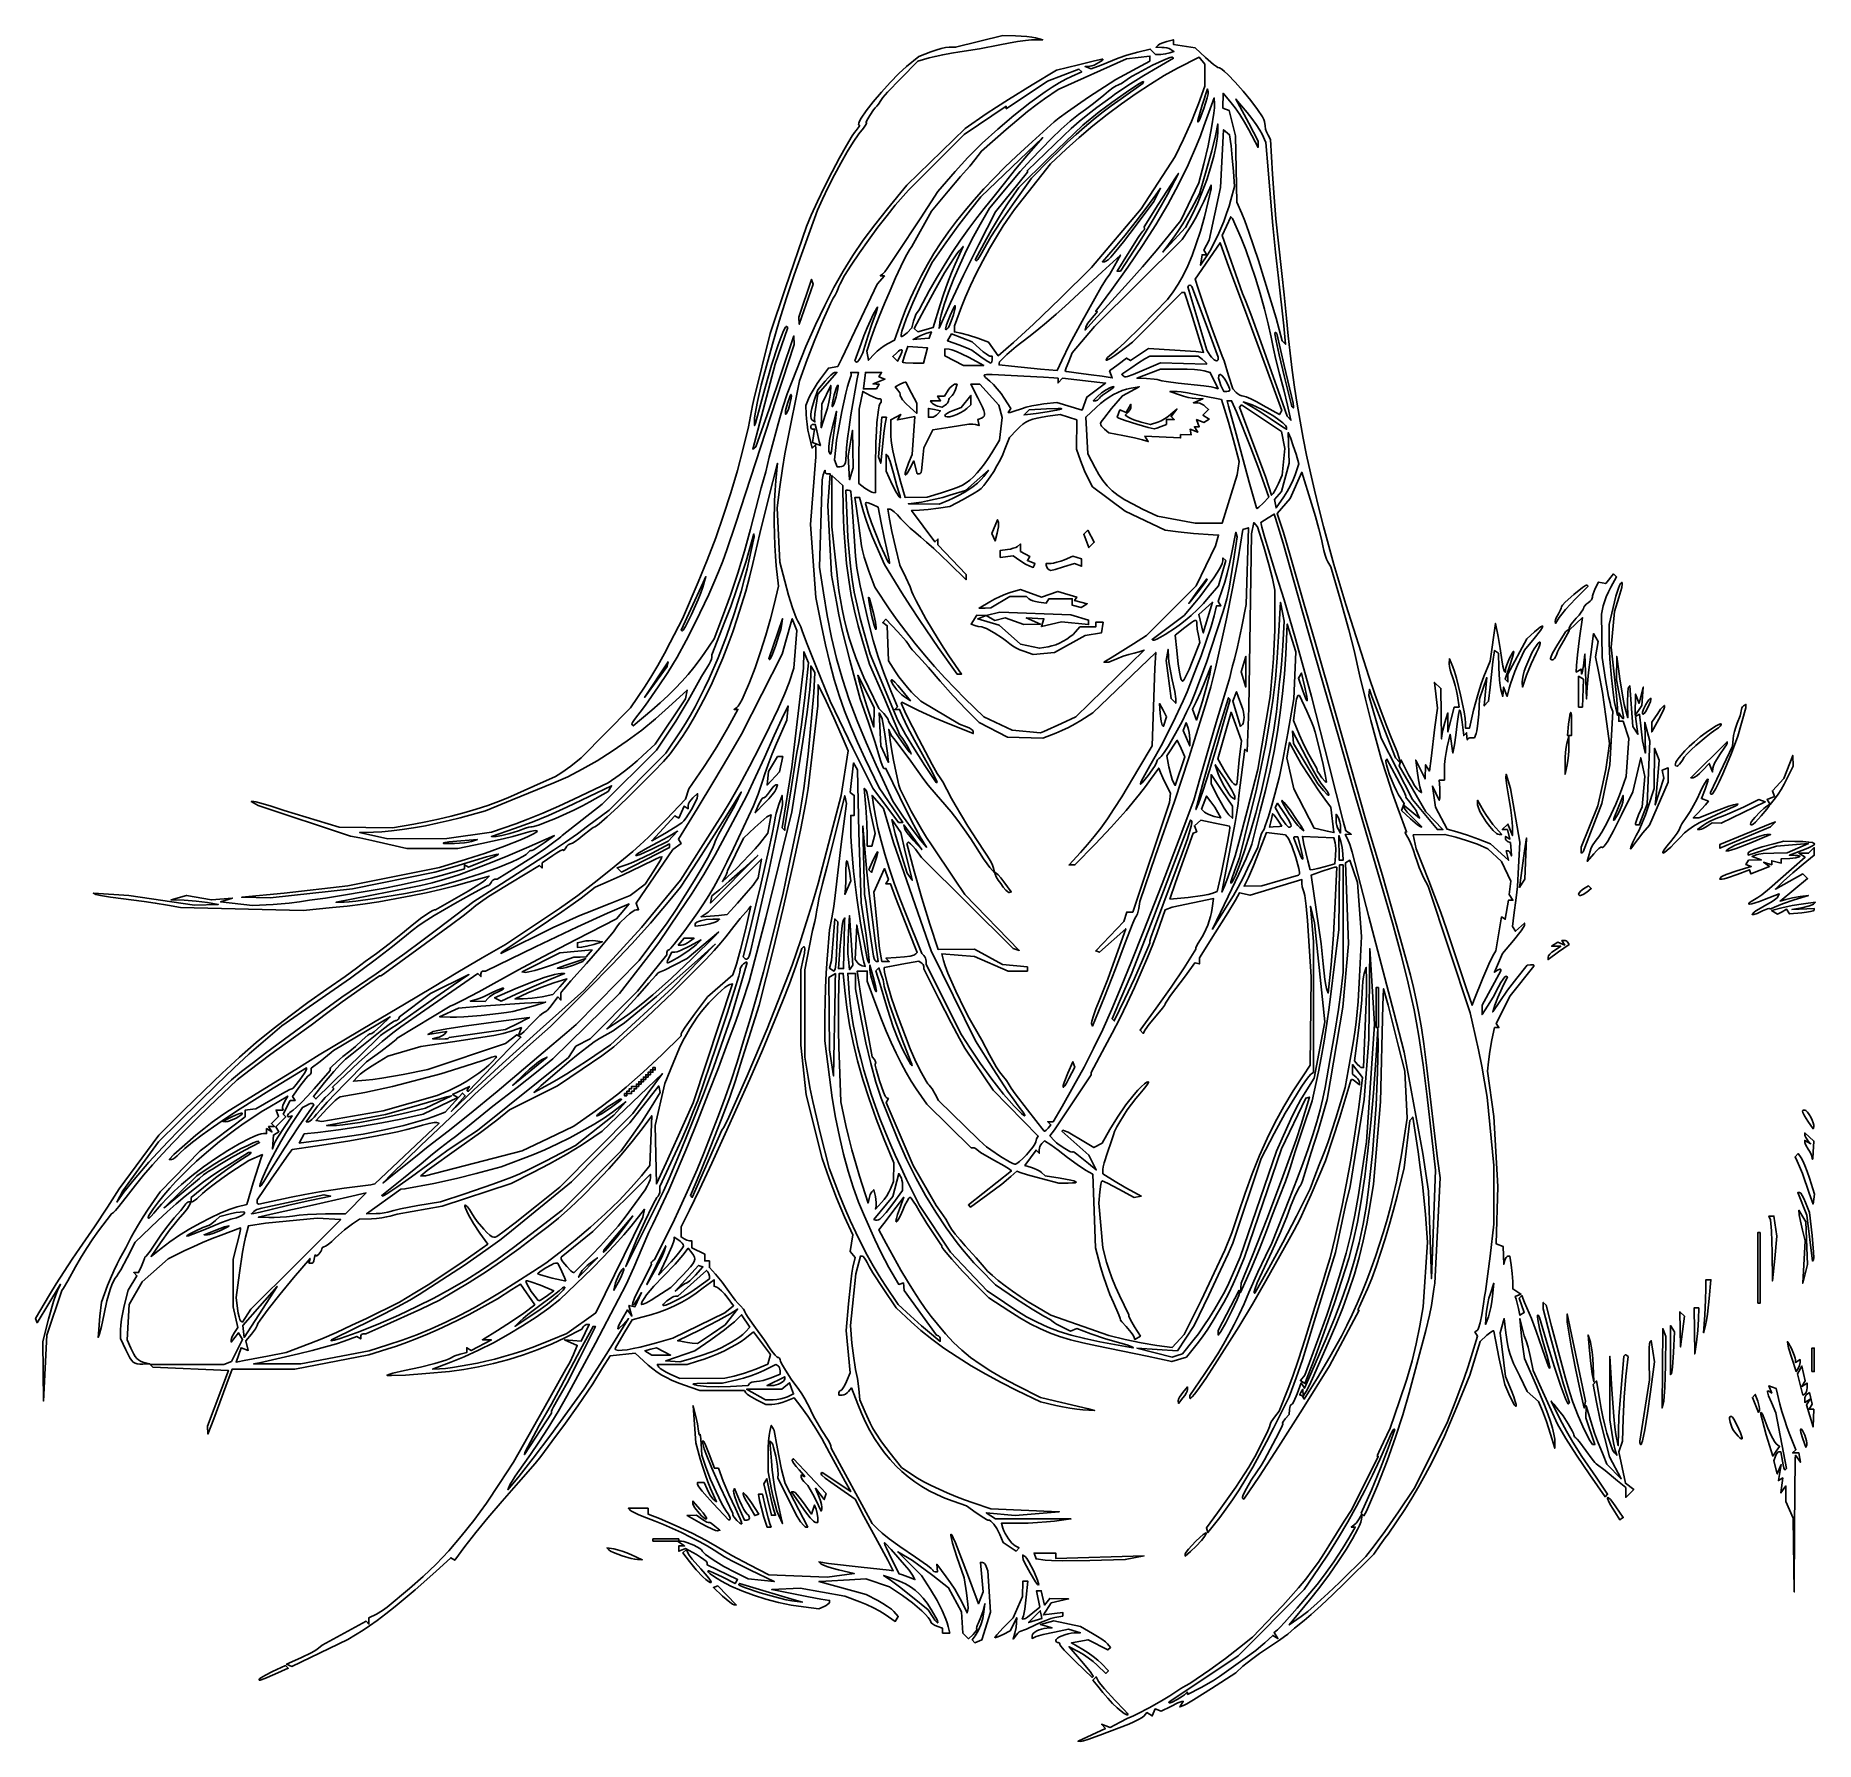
# Model space of a CAD drawing. Header units: millimetres. Extents: x -1.09 to 1.23, y -1.15 to 1.07.
import ezdxf

# ---------------------------------------------------------------- set-up
doc = ezdxf.new("R2010")
doc.units = ezdxf.units.MM
doc.header["$MEASUREMENT"] = 0

msp = doc.modelspace()

# ---------------------------------------------------------------- linework, layer by layer
at = {"flags": 128}
for points in [[(0.271845, -1.151781), (0.274945, -1.151211), (0.280599, -1.149528), (0.296355, -1.143859), (0.333946, -1.129313), (0.340754, -1.126471), (0.346835, -1.123497), (0.351525, -1.120744), (0.354161, -1.118564), (0.357526, -1.11426), (0.364627, -1.118648), (0.368154, -1.109456), (0.376244, -1.11256), (0.388674, -1.106219), (0.397992, -1.10174), (0.402939, -1.099877), (0.404773, -1.099877), (0.400343, -1.107046), (0.405297, -1.105145), (0.40971, -1.102801), (0.418063, -1.097822), (0.441798, -1.082884), (0.473346, -1.062524), (0.482537, -1.053959), (0.487798, -1.049549), (0.495328, -1.043871), (0.504122, -1.037658), (0.513174, -1.031642), (0.53013, -1.020247), (0.536696, -1.015471), (0.540779, -1.012162), (0.54962, -1.004591), (0.562225, -0.994433), (0.571128, -0.986852), (0.584067, -0.975083), (0.599307, -0.960734), (0.615113, -0.945413), (0.652714, -0.908395), (0.66106, -0.89614), (0.667486, -0.887035), (0.671214, -0.882353), (0.6929, -0.850184), (0.702066, -0.835634), (0.710938, -0.820672), (0.719566, -0.805203), (0.727997, -0.789132), (0.736282, -0.772363), (0.744468, -0.7548), (0.752603, -0.736348), (0.760737, -0.716912), (0.777624, -0.675551), (0.790838, -0.631787), (0.799831, -0.623774), (0.803322, -0.620856), (0.806182, -0.618833), (0.808114, -0.617889), (0.80864, -0.617878), (0.808824, -0.618206), (0.810919, -0.629795), (0.815958, -0.654228), (0.823092, -0.687806), (0.829781, -0.702833), (0.832979, -0.709608), (0.835404, -0.713971), (0.837023, -0.716037), (0.837519, -0.716246), (0.8378, -0.715925), (0.837701, -0.713752), (0.836691, -0.709635), (0.834734, -0.703693), (0.831797, -0.696043), (0.824143, -0.677206), (0.816968, -0.620398), (0.822285, -0.602022), (0.824314, -0.620404), (0.826365, -0.635017), (0.82772, -0.641308), (0.829448, -0.647404), (0.831666, -0.653667), (0.834489, -0.66046), (0.842413, -0.677083), (0.852357, -0.696998), (0.866988, -0.709926), (0.872018, -0.721844), (0.87718, -0.735661), (0.88253, -0.752145), (0.888012, -0.770527), (0.888246, -0.763783), (0.887986, -0.758676), (0.88691, -0.75226), (0.885036, -0.74459), (0.88238, -0.73572), (0.878961, -0.725706), (0.874797, -0.714601), (0.8643, -0.689338), (0.84887, -0.654105), (0.846893, -0.64185), (0.84518, -0.629146), (0.843841, -0.615809), (0.842766, -0.602022), (0.845751, -0.614277), (0.848462, -0.624282), (0.850787, -0.631127), (0.853307, -0.639323), (0.856487, -0.652574), (0.860137, -0.669424), (0.891498, -0.739482), (0.90256, -0.758068), (0.916217, -0.779582), (0.933518, -0.805207), (0.953415, -0.833759), (0.95683, -0.830343), (0.941804, -0.808365), (0.923366, -0.781185), (0.911497, -0.762879), (0.903136, -0.748501), (0.895225, -0.733109), (0.883387, -0.709252), (0.8867, -0.713327), (0.893081, -0.720986), (0.898775, -0.728667), (0.905332, -0.738801), (0.91074, -0.748121), (0.912386, -0.751453), (0.91299, -0.753355), (0.913181, -0.754552), (0.913701, -0.755685), (0.914471, -0.756628), (0.915411, -0.757251), (0.917187, -0.758856), (0.920234, -0.762472), (0.928432, -0.773591), (0.936818, -0.785041), (0.94007, -0.789015), (0.942096, -0.791059), (0.953415, -0.799686), (0.969821, -0.812971), (0.980392, -0.821713), (0.980392, -0.834646), (0.990836, -0.824202), (0.979908, -0.816211), (0.971316, -0.77522), (0.976278, -0.761336), (0.976955, -0.73223), (0.978267, -0.704079), (0.980472, -0.677267), (0.983313, -0.651409), (0.981853, -0.649949), (0.980453, -0.649293), (0.97974, -0.649385), (0.979138, -0.649765), (0.977884, -0.651042), (0.971201, -0.7295), (0.970516, -0.767463), (0.967669, -0.752586), (0.966362, -0.74339), (0.964905, -0.72935), (0.962257, -0.694375), (0.959691, -0.651042), (0.959595, -0.733762), (0.962171, -0.749984), (0.96459, -0.763425), (0.966787, -0.772962), (0.968826, -0.779718), (0.965803, -0.776654), (0.963756, -0.773436), (0.961342, -0.767778), (0.958693, -0.760141), (0.955939, -0.750988), (0.95321, -0.740779), (0.950637, -0.729977), (0.948352, -0.719041), (0.946484, -0.708434), (0.942506, -0.683106), (0.937881, -0.687806), (0.942219, -0.710784), (0.947166, -0.734059), (0.952968, -0.757751), (0.959379, -0.78174), (0.974557, -0.810286), (0.955879, -0.791181), (0.951148, -0.779322), (0.943622, -0.761336), (0.939895, -0.751158), (0.934855, -0.735294), (0.928882, -0.71538), (0.928309, -0.731271), (0.940234, -0.765931), (0.937789, -0.765931), (0.937132, -0.765549), (0.936194, -0.764446), (0.933603, -0.760349), (0.926459, -0.74646), (0.918407, -0.728554), (0.911496, -0.71092), (0.907542, -0.698647), (0.902063, -0.679622), (0.883853, -0.611719), (0.876727, -0.584651), (0.873162, -0.581087), (0.873162, -0.589181), (0.882633, -0.626239), (0.891515, -0.659511), (0.899568, -0.687466), (0.907032, -0.711636), (0.90578, -0.712889), (0.90531, -0.712748), (0.904579, -0.711706), (0.902421, -0.707163), (0.89593, -0.689992), (0.887711, -0.66536), (0.879166, -0.637255), (0.868379, -0.600818), (0.866966, -0.598164), (0.866255, -0.597638), (0.86566, -0.597779), (0.865468, -0.599418), (0.86591, -0.603056), (0.868399, -0.615054), (0.872529, -0.631231), (0.877704, -0.649046), (0.880927, -0.660974), (0.881632, -0.664878), (0.881563, -0.666639), (0.881144, -0.666335), (0.880412, -0.664994), (0.878171, -0.659624), (0.87171, -0.641061), (0.86404, -0.618545), (0.857738, -0.602022), (0.848886, -0.580946), (0.845359, -0.572125), (0.841816, -0.575668), (0.848286, -0.594227), (0.842704, -0.597677), (0.840827, -0.589127), (0.837845, -0.576944), (0.836741, -0.573313), (0.844056, -0.570209), (0.833333, -0.563421), (0.8333, -0.553616), (0.832718, -0.543317), (0.831367, -0.532322), (0.829468, -0.520833), (0.82703, -0.520833), (0.825972, -0.521256), (0.824896, -0.522408), (0.823927, -0.524113), (0.82319, -0.526195), (0.821789, -0.531556), (0.821078, -0.508386), (0.81177, -0.504814), (0.813832, -0.430453), (0.808684, -0.339235), (0.800568, -0.280331), (0.801699, -0.268076), (0.803522, -0.254696), (0.806316, -0.239737), (0.809802, -0.223652), (0.815313, -0.223652), (0.811996, -0.218286), (0.83, -0.182292), (0.860907, -0.143964), (0.860907, -0.142719), (0.860567, -0.142285), (0.85964, -0.142025), (0.856594, -0.142107), (0.852281, -0.14274), (0.838913, -0.159452), (0.826791, -0.17524), (0.816418, -0.189731), (0.807292, -0.203297), (0.810078, -0.194651), (0.814058, -0.184399), (0.819715, -0.171893), (0.826564, -0.157782), (0.824396, -0.156952), (0.823814, -0.157084), (0.822985, -0.157783), (0.820746, -0.16066), (0.817987, -0.165129), (0.815015, -0.170739), (0.807821, -0.184196), (0.800653, -0.196024), (0.793505, -0.206692), (0.793591, -0.194547), (0.818015, -0.149741), (0.818015, -0.1482), (0.817678, -0.147799), (0.81676, -0.147846), (0.813743, -0.149157), (0.809472, -0.151654), (0.820136, -0.127145), (0.834394, -0.110477), (0.844464, -0.097838), (0.847527, -0.093317), (0.848652, -0.090854), (0.848652, -0.087898), (0.837005, -0.098438), (0.833127, -0.092163), (0.834905, -0.077485), (0.838002, -0.055147), (0.839448, -0.040223), (0.841076, -0.015096), (0.842832, 0.017296), (0.830417, 0.087316), (0.824669, 0.105699), (0.824406, 0.101103), (0.82557, 0.090803), (0.828738, 0.072494), (0.830507, 0.062285), (0.831926, 0.052239), (0.832852, 0.043512), (0.833139, 0.037261), (0.832945, 0.026042), (0.827019, 0.040867), (0.819853, 0.033701), (0.826491, 0.033701), (0.829698, 0.021438), (0.824142, 0.024871), (0.824142, 0.021882), (0.82439, 0.020639), (0.825063, 0.019464), (0.82606, 0.018489), (0.827278, 0.017848), (0.830414, 0.016802), (0.831488, 0.006103), (0.831847, 0.000122), (0.831646, -0.000472), (0.831203, 0.000766), (0.830473, 0.002848), (0.82949, 0.004553), (0.828382, 0.005704), (0.82728, 0.006127), (0.824716, 0.006127), (0.827903, -0.006061), (0.804548, 0.015332), (0.789069, 0.021111), (0.774391, 0.026312), (0.760836, 0.030701), (0.748082, 0.034511), (0.732875, 0.062806), (0.729023, 0.09038), (0.73786, 0.071998), (0.738419, 0.075061), (0.738654, 0.08015), (0.738434, 0.088082), (0.737888, 0.098039), (0.744485, 0.098039), (0.744485, 0.111675), (0.744778, 0.118251), (0.745576, 0.126075), (0.746757, 0.134167), (0.748199, 0.141547), (0.751913, 0.157782), (0.755576, 0.133272), (0.757581, 0.143995), (0.759505, 0.15647), (0.761317, 0.171404), (0.76289, 0.183538), (0.76364, 0.1875), (0.764238, 0.189278), (0.76452, 0.189165), (0.764869, 0.188379), (0.76571, 0.185051), (0.767581, 0.173218), (0.769736, 0.15597), (0.773432, 0.159665), (0.773753, 0.154128), (0.774134, 0.150892), (0.77437, 0.150433), (0.774598, 0.150888), (0.775139, 0.151781), (0.776222, 0.152511), (0.777692, 0.153005), (0.77939, 0.153186), (0.783658, 0.153186), (0.785739, 0.158548), (0.786648, 0.162201), (0.787584, 0.168184), (0.789097, 0.183824), (0.790374, 0.203738), (0.799551, 0.231311), (0.796345, 0.194629), (0.802009, 0.200674), (0.803899, 0.219056), (0.807693, 0.251933), (0.809597, 0.266427), (0.814951, 0.263119), (0.815313, 0.244151), (0.816256, 0.228056), (0.817078, 0.221058), (0.818015, 0.215993), (0.820353, 0.206801), (0.821509, 0.219056), (0.826339, 0.206801), (0.828672, 0.217525), (0.830267, 0.223218), (0.832887, 0.230794), (0.836168, 0.239263), (0.839746, 0.247639), (0.848488, 0.267029), (0.861213, 0.282228), (0.869517, 0.292797), (0.871619, 0.296068), (0.872352, 0.297945), (0.872206, 0.298349), (0.871716, 0.29839), (0.869707, 0.297365), (0.866326, 0.294832), (0.861569, 0.290753), (0.851512, 0.281767), (0.827206, 0.235616), (0.827206, 0.225694), (0.823518, 0.229382), (0.829146, 0.245665), (0.833078, 0.258065), (0.83424, 0.262538), (0.834626, 0.265012), (0.834475, 0.265487), (0.834117, 0.265393), (0.832902, 0.263765), (0.829308, 0.256612), (0.825752, 0.247812), (0.824584, 0.244124), (0.824142, 0.241622), (0.823992, 0.239209), (0.823584, 0.238303), (0.822984, 0.238727), (0.822255, 0.240306), (0.82067, 0.246229), (0.819346, 0.254668), (0.817259, 0.269087), (0.814327, 0.284926), (0.810794, 0.301777), (0.803964, 0.252757), (0.796002, 0.232843), (0.792477, 0.223237), (0.788767, 0.211804), (0.785311, 0.199976), (0.782553, 0.189185), (0.777066, 0.165441), (0.772059, 0.165441), (0.772011, 0.172335), (0.771488, 0.178194), (0.770117, 0.186839), (0.765655, 0.208784), (0.76028, 0.230775), (0.757768, 0.239478), (0.755649, 0.245418), (0.751113, 0.255821), (0.750863, 0.249302), (0.751105, 0.245955), (0.75195, 0.241663), (0.753265, 0.236977), (0.754917, 0.232451), (0.756759, 0.227292), (0.758594, 0.22088), (0.760209, 0.214033), (0.761392, 0.207567), (0.763563, 0.193015), (0.757351, 0.193015), (0.749081, 0.160846), (0.749029, 0.185355), (0.745242, 0.1731), (0.742482, 0.163096), (0.741164, 0.15625), (0.740872, 0.151654), (0.73989, 0.21722), (0.731532, 0.225184), (0.735356, 0.191483), (0.732237, 0.166973), (0.727159, 0.126162), (0.725201, 0.10986), (0.720069, 0.117953), (0.719479, 0.099571), (0.70732, 0.124081), (0.709011, 0.110294), (0.710809, 0.098392), (0.712757, 0.089135), (0.714813, 0.081762), (0.711198, 0.083997), (0.709038, 0.086357), (0.705827, 0.091134), (0.701999, 0.097631), (0.697988, 0.105156), (0.688392, 0.124081), (0.685882, 0.116776), (0.720437, 0.056679), (0.742665, 0.033701), (0.735429, 0.033701), (0.703125, 0.072898), (0.662062, 0.15246), (0.646446, 0.208001), (0.64693, 0.215993), (0.650065, 0.206801), (0.667096, 0.162377), (0.680992, 0.127145), (0.686275, 0.121324), (0.686275, 0.124729), (0.685411, 0.128066), (0.683059, 0.134638), (0.675329, 0.153681), (0.669658, 0.167831), (0.66231, 0.187473), (0.654234, 0.21001), (0.64638, 0.232843), (0.61618, 0.326287), (0.600706, 0.378472), (0.587161, 0.427806), (0.581072, 0.451597), (0.575417, 0.474907), (0.570181, 0.497813), (0.565348, 0.520393), (0.5609, 0.542723), (0.556824, 0.56488), (0.553102, 0.586943), (0.549719, 0.608987), (0.546658, 0.631091), (0.543904, 0.653331), (0.541442, 0.675785), (0.539253, 0.698529), (0.536305, 0.728899), (0.533269, 0.75674), (0.528721, 0.79611), (0.525441, 0.827748), (0.522992, 0.856208), (0.520943, 0.88604), (0.518138, 0.931088), (0.515192, 0.936592), (0.513023, 0.941154), (0.511944, 0.944393), (0.511289, 0.948989), (0.510523, 0.95435), (0.509686, 0.956969), (0.507825, 0.960562), (0.501573, 0.970039), (0.49285, 0.981519), (0.482738, 0.993741), (0.47232, 1.005444), (0.462679, 1.015365), (0.458488, 1.019263), (0.454897, 1.022243), (0.452041, 1.024147), (0.450057, 1.024816), (0.447978, 1.025826), (0.444234, 1.028574), (0.433872, 1.037608), (0.420279, 1.0504), (0.392157, 1.054617), (0.392157, 1.060713), (0.383732, 1.058632), (0.376926, 1.056327), (0.374191, 1.054974), (0.372396, 1.053705), (0.369485, 1.050858), (0.376991, 1.050811), (0.380228, 1.050588), (0.383493, 1.050017), (0.386405, 1.049183), (0.388584, 1.048174), (0.392671, 1.045583), (0.387568, 1.043625), (0.381967, 1.042242), (0.375669, 1.041667), (0.368873, 1.041667), (0.362044, 1.048495), (0.345697, 1.044659), (0.331452, 1.040798), (0.320159, 1.036901), (0.298053, 1.027841), (0.285137, 1.022703), (0.277267, 1.025864), (0.283395, 1.026204), (0.285859, 1.026692), (0.288903, 1.02779), (0.295305, 1.030985), (0.29795, 1.032665), (0.299749, 1.034123), (0.300346, 1.035151), (0.300082, 1.035438), (0.299384, 1.035539), (0.289555, 1.033409), (0.268777, 1.028288), (0.240203, 1.021037), (0.208184, 1.002109), (0.177488, 0.983157), (0.16186, 0.973045), (0.14865, 0.96417), (0.121137, 0.945159), (0.045224, 0.87163), (0.020145, 0.840993), (0.003647, 0.820251), (-0.011227, 0.80021), (-0.024826, 0.780281), (-0.037496, 0.759875), (-0.049587, 0.738404), (-0.061446, 0.715279), (-0.073422, 0.689912), (-0.085862, 0.661713), (-0.11046, 0.60049), (-0.115874, 0.583028), (-0.122085, 0.561356), (-0.128232, 0.538571), (-0.133455, 0.51777), (-0.138178, 0.499119), (-0.143896, 0.477941), (-0.158134, 0.424326), (-0.165861, 0.395822), (-0.174552, 0.367094), (-0.184111, 0.33844), (-0.194444, 0.31016), (-0.20528, 0.281779), (-0.218098, 0.262672), (-0.224571, 0.25344), (-0.231531, 0.244325), (-0.239027, 0.235275), (-0.247105, 0.226239), (-0.255815, 0.217165), (-0.265204, 0.208003), (-0.275319, 0.198699), (-0.28621, 0.189202), (-0.310492, 0.16854), (-0.312019, 0.170066), (-0.312143, 0.171202), (-0.311352, 0.173166), (-0.309792, 0.175682), (-0.307606, 0.178474), (-0.301336, 0.186313), (-0.2946, 0.195498), (-0.277804, 0.219483), (-0.265377, 0.238073), (-0.253326, 0.257982), (-0.24143, 0.279599), (-0.229465, 0.303309), (-0.212262, 0.339572), (-0.205461, 0.35477), (-0.199464, 0.368988), (-0.19397, 0.382957), (-0.188684, 0.397408), (-0.177536, 0.430687), (-0.131465, 0.571903), (-0.101103, 0.664332), (-0.101512, 0.675551), (-0.133842, 0.580576), (-0.150861, 0.531556), (-0.155054, 0.528493), (-0.125774, 0.638787), (-0.109531, 0.686532), (-0.110953, 0.687954), (-0.111558, 0.687922), (-0.11242, 0.686927), (-0.11483, 0.682299), (-0.118008, 0.674563), (-0.121783, 0.664217), (-0.130428, 0.63767), (-0.139381, 0.606618), (-0.151632, 0.562194), (-0.152703, 0.55913), (-0.152944, 0.56452), (-0.15278, 0.568583), (-0.152028, 0.574342), (-0.148912, 0.590394), (-0.143899, 0.611561), (-0.137292, 0.636733), (-0.129395, 0.664796), (-0.120511, 0.694638), (-0.110943, 0.725147), (-0.100993, 0.755208), (-0.070733, 0.838921), (-0.064264, 0.853591), (-0.05682, 0.869137), (-0.048748, 0.884935), (-0.040394, 0.900364), (-0.032107, 0.9148), (-0.024232, 0.927621), (-0.017117, 0.938203), (-0.011109, 0.945925), (-0.007505, 0.950794), (-0.006928, 0.952275), (-0.007, 0.952678), (-0.007334, 0.952819), (-0.007579, 0.953023), (-0.007536, 0.953602), (-0.006709, 0.955698), (-0.002939, 0.962283), (0.002027, 0.969498), (0.00435, 0.97238), (0.006242, 0.974265), (0.008546, 0.977054), (0.01136, 0.98161), (0.014375, 0.985653), (0.020235, 0.992363), (0.037112, 1.010051), (0.059688, 1.032677), (0.074387, 1.037042), (0.08208, 1.039005), (0.092158, 1.041124), (0.103315, 1.043143), (0.114243, 1.044808), (0.139875, 1.04895), (0.166175, 1.054129), (0.177722, 1.056456), (0.189369, 1.058417), (0.199759, 1.059804), (0.207535, 1.060412), (0.22212, 1.060774), (0.212929, 1.063113), (0.208031, 1.064046), (0.201488, 1.064858), (0.194155, 1.065462), (0.186887, 1.06577), (0.170037, 1.066089), (0.108762, 1.051019), (0.10037, 1.050938), (0.095891, 1.050443), (0.089899, 1.049155), (0.083178, 1.047269), (0.076511, 1.044981), (0.061044, 1.039104), (0.045074, 1.02599), (0.034816, 1.016743), (0.023598, 1.005304), (0.012272, 0.992729), (0.001687, 0.980073), (-0.007309, 0.968392), (-0.013866, 0.958742), (-0.015964, 0.955008), (-0.017134, 0.952178), (-0.017269, 0.950383), (-0.016916, 0.949915), (-0.016264, 0.949755), (-0.015988, 0.949614), (-0.015979, 0.949211), (-0.01669, 0.94773), (-0.020542, 0.942862), (-0.022857, 0.939934), (-0.025796, 0.935589), (-0.033208, 0.923304), (-0.042098, 0.907322), (-0.051788, 0.888959), (-0.061598, 0.869531), (-0.07085, 0.850354), (-0.078864, 0.832743), (-0.084962, 0.818015), (-0.112396, 0.738358), (-0.132214, 0.678615), (-0.153764, 0.592831), (-0.155173, 0.585172), (-0.160737, 0.55746), (-0.167326, 0.529206), (-0.174902, 0.500536), (-0.183424, 0.471577), (-0.192855, 0.442457), (-0.203154, 0.413302), (-0.214282, 0.384238), (-0.226201, 0.355392), (-0.246558, 0.307904), (-0.262247, 0.276851), (-0.269763, 0.262671), (-0.278629, 0.247015), (-0.287738, 0.231788), (-0.295984, 0.218889), (-0.314032, 0.19198), (-0.37837, 0.126918), (-0.391782, 0.116308), (-0.403165, 0.107954), (-0.408114, 0.104742), (-0.411697, 0.102766), (-0.439645, 0.090106), (-0.473346, 0.075127), (-0.485777, 0.070149), (-0.499755, 0.065167), (-0.514918, 0.060282), (-0.530905, 0.055596), (-0.547357, 0.051209), (-0.563913, 0.047223), (-0.580213, 0.043737), (-0.595895, 0.040852), (-0.623468, 0.036243), (-0.692846, 0.036878), (-0.7644, 0.058567), (-0.782522, 0.064516), (-0.796297, 0.068691), (-0.801248, 0.069939), (-0.803968, 0.070373), (-0.807292, 0.070279), (-0.7981, 0.065024), (-0.678283, 0.025012), (-0.666194, 0.022871), (-0.650457, 0.01967), (-0.629596, 0.014982), (-0.605086, 0.009234), (-0.538646, 0.009191), (-0.507528, 0.015484), (-0.479789, 0.021692), (-0.466866, 0.024954), (-0.456795, 0.027783), (-0.444483, 0.031155), (-0.440133, 0.032028), (-0.437111, 0.032357), (-0.435509, 0.032138), (-0.435269, 0.031823), (-0.43542, 0.031371), (-0.436935, 0.030052), (-0.440148, 0.028179), (-0.446978, 0.024862), (-0.455807, 0.020995), (-0.477798, 0.012247), (-0.502787, 0.003195), (-0.527442, -0.004895), (-0.562194, -0.015583), (-0.681679, -0.039308), (-0.7644, -0.049078), (-0.819547, -0.054322), (-0.782782, -0.055093), (-0.675551, -0.043133), (-0.568321, -0.021814), (-0.542279, -0.014131), (-0.501062, -0.001804), (-0.489033, 0.001519), (-0.486283, 0.00195), (-0.485716, 0.00187), (-0.485684, 0.001598), (-0.487219, 0.000492), (-0.490868, -0.001337), (-0.504433, -0.00705), (-0.524792, -0.015127), (-0.530025, -0.011893), (-0.530025, -0.017367), (-0.558364, -0.025401), (-0.573236, -0.029249), (-0.592778, -0.033785), (-0.614453, -0.038444), (-0.635723, -0.04266), (-0.710784, -0.055214), (-0.731426, -0.058049), (-0.744485, -0.060194), (-0.757736, -0.061835), (-0.778837, -0.063461), (-0.805529, -0.065077), (-0.84712, -0.060327), (-0.831801, -0.055248), (-0.859019, -0.057785), (-0.891239, -0.051829), (-0.911458, -0.057658), (-0.894608, -0.058162), (-0.878657, -0.059238), (-0.863971, -0.061118), (-0.850184, -0.063571), (-0.880821, -0.064324), (-0.966605, -0.051884), (-1.012561, -0.048966), (-1.009498, -0.05045), (-1.003493, -0.051864), (-0.990349, -0.053978), (-0.946691, -0.059704), (-0.932004, -0.061809), (-0.916054, -0.064533), (-0.899203, -0.067697), (-0.73989, -0.071263), (-0.701593, -0.067728), (-0.682484, -0.065706), (-0.662271, -0.063093), (-0.641419, -0.059973), (-0.620391, -0.056427), (-0.599653, -0.052538), (-0.579667, -0.048389), (-0.560899, -0.044062), (-0.543811, -0.03964), (-0.503983, -0.028554), (-0.497855, -0.02677), (-0.502451, -0.03155), (-0.506623, -0.034753), (-0.514587, -0.03994), (-0.525197, -0.046393), (-0.537311, -0.053398), (-0.567575, -0.070466), (-0.568979, -0.070466), (-0.571123, -0.071356), (-0.575129, -0.073805), (-0.58691, -0.082047), (-0.600688, -0.092531), (-0.612829, -0.102593), (-0.627809, -0.114877), (-0.644346, -0.127145), (-0.65925, -0.137848), (-0.670304, -0.146374), (-0.685022, -0.15735), (-0.708736, -0.173947), (-0.733546, -0.191271), (-0.756735, -0.208261), (-0.778894, -0.225418), (-0.800617, -0.243241), (-0.822494, -0.262231), (-0.845119, -0.282888), (-0.869083, -0.305711), (-0.894978, -0.3312), (-0.927549, -0.363687), (-0.978968, -0.433517), (-0.994233, -0.457262), (-1.011167, -0.482806), (-1.030445, -0.510877), (-1.04001, -0.524884), (-1.050571, -0.540942), (-1.060842, -0.557068), (-1.069542, -0.57128), (-1.087692, -0.601812), (-1.085834, -0.607389), (-1.055453, -0.5574), (-1.05939, -0.565533), (-1.061515, -0.570984), (-1.064389, -0.579815), (-1.070879, -0.602732), (-1.078431, -0.631798), (-1.077409, -0.709252), (-1.073154, -0.623468), (-1.053732, -0.565657), (-1.051226, -0.562393), (-1.045599, -0.552889), (-1.035589, -0.53462), (-1.029173, -0.523353), (-1.021412, -0.510792), (-1.013284, -0.498472), (-1.005767, -0.487923), (-0.989078, -0.465735), (-0.986243, -0.463983), (-0.983843, -0.461566), (-0.979405, -0.456278), (-0.966947, -0.440215), (-0.95778, -0.428402), (-0.947269, -0.415666), (-0.935529, -0.402133), (-0.922676, -0.387928), (-0.908824, -0.373176), (-0.894091, -0.358002), (-0.87859, -0.342532), (-0.862439, -0.32689), (-0.825674, -0.291811), (-0.810246, -0.279944), (-0.781604, -0.258186), (-0.752145, -0.236842), (-0.729435, -0.220339), (-0.709252, -0.205291), (-0.688874, -0.19025), (-0.665693, -0.173764), (-0.640515, -0.15625), (-0.638756, -0.15625), (-0.636426, -0.155295), (-0.633296, -0.152997), (-0.591866, -0.122426), (-0.54699, -0.08968), (-0.531688, -0.078325), (-0.523508, -0.072014), (-0.51529, -0.065163), (-0.509148, -0.060572), (-0.498519, -0.053419), (-0.469773, -0.035345), (-0.432499, -0.012762), (-0.428922, -0.01634), (-0.428922, -0.009486), (-0.415135, 0), (-0.409774, 0.00349), (-0.405371, 0.005981), (-0.402379, 0.007241), (-0.401555, 0.007338), (-0.401255, 0.007041), (-0.400972, 0.006514), (-0.400272, 0.006889), (-0.398039, 0.009957), (-0.396582, 0.012039), (-0.394925, 0.013744), (-0.39327, 0.014896), (-0.391822, 0.015319), (-0.389608, 0.016165), (-0.385866, 0.018471), (-0.381119, 0.021883), (-0.37589, 0.02605), (-0.366038, 0.033852), (-0.36243, 0.036398), (-0.36038, 0.037539), (-0.358334, 0.0387), (-0.354878, 0.041336), (-0.344476, 0.050315), (-0.330664, 0.063033), (-0.314932, 0.078049), (-0.29877, 0.093919), (-0.283666, 0.109201), (-0.271112, 0.122453), (-0.262595, 0.132232), (-0.254485, 0.14296), (-0.246433, 0.154609), (-0.238467, 0.167118), (-0.230613, 0.180424), (-0.2229, 0.194467), (-0.215352, 0.209184), (-0.207998, 0.224515), (-0.200863, 0.240396), (-0.193975, 0.256768), (-0.187361, 0.273567), (-0.181046, 0.290733), (-0.175059, 0.308204), (-0.169426, 0.325918), (-0.164173, 0.343813), (-0.159328, 0.361828), (-0.154917, 0.379902), (-0.145645, 0.418735), (-0.134802, 0.462623), (-0.122842, 0.51011), (-0.124993, 0.487132), (-0.12592, 0.474933), (-0.126554, 0.461515), (-0.126954, 0.432533), (-0.126212, 0.403206), (-0.125418, 0.389357), (-0.124344, 0.376555), (-0.121719, 0.35023), (-0.126995, 0.326515), (-0.131723, 0.307561), (-0.137789, 0.286626), (-0.144722, 0.265011), (-0.152047, 0.244017), (-0.159292, 0.224947), (-0.165982, 0.209102), (-0.168972, 0.202796), (-0.171645, 0.197785), (-0.173943, 0.19423), (-0.175807, 0.192296), (-0.179228, 0.190045), (-0.174351, 0.189951), (-0.187212, 0.166207), (-0.193715, 0.154781), (-0.201913, 0.141223), (-0.210757, 0.127229), (-0.219198, 0.114496), (-0.238322, 0.086528), (-0.242521, 0.073297), (-0.267553, 0.046906), (-0.278723, 0.035468), (-0.290632, 0.023835), (-0.301855, 0.013366), (-0.310968, 0.005424), (-0.340074, -0.018591), (-0.361092, -0.035583), (-0.382671, -0.051942), (-0.406312, -0.068769), (-0.433517, -0.087168), (-0.476409, -0.115608), (-0.507047, -0.13319), (-0.538584, -0.151684), (-0.571385, -0.171459), (-0.607911, -0.193353), (-0.648405, -0.216941), (-0.718754, -0.259172), (-0.749098, -0.278229), (-0.784095, -0.29956), (-0.839359, -0.333505), (-0.847754, -0.339264), (-0.858081, -0.346817), (-0.86903, -0.355183), (-0.879289, -0.363381), (-0.908104, -0.388742), (-0.91394, -0.395221), (-0.910935, -0.395221), (-0.909189, -0.394603), (-0.906655, -0.392923), (-0.903673, -0.390436), (-0.900582, -0.387398), (-0.893787, -0.381036), (-0.883779, -0.372874), (-0.871062, -0.363267), (-0.856137, -0.352566), (-0.839506, -0.341123), (-0.821671, -0.32929), (-0.803134, -0.317421), (-0.784397, -0.305867), (-0.735294, -0.2762), (-0.735294, -0.277776), (-0.736022, -0.279705), (-0.737958, -0.282977), (-0.743987, -0.291579), (-0.750434, -0.299646), (-0.752894, -0.30225), (-0.754354, -0.303243), (-0.756972, -0.304296), (-0.762465, -0.307114), (-0.778864, -0.31633), (-0.801164, -0.32935), (-0.804994, -0.329657), (-0.811887, -0.330423), (-0.814951, -0.330882), (-0.814951, -0.339705), (-0.873467, -0.38388), (-0.925607, -0.437192), (-0.941121, -0.459864), (-0.947665, -0.469755), (-0.954016, -0.479927), (-0.959448, -0.489181), (-0.963235, -0.496324), (-0.970285, -0.51011), (-0.977964, -0.523897), (-0.981755, -0.530942), (-0.986067, -0.539934), (-0.990372, -0.549715), (-0.994137, -0.55913), (-1.002182, -0.580576), (-1.003978, -0.598768), (-1.006083, -0.621746), (-1.006391, -0.626532), (-1.004473, -0.621936), (-1.001992, -0.612391), (-0.998721, -0.595895), (-0.995125, -0.579021), (-0.990905, -0.564394), (-0.98869, -0.558311), (-0.986475, -0.553254), (-0.984311, -0.549379), (-0.982251, -0.546839), (-0.980124, -0.544009), (-0.976839, -0.538597), (-0.968589, -0.523134), (-0.958318, -0.502528), (-0.928761, -0.474493), (-0.916769, -0.463365), (-0.904863, -0.452815), (-0.892988, -0.442802), (-0.881092, -0.433285), (-0.869122, -0.424222), (-0.857024, -0.415572), (-0.844746, -0.407293), (-0.832233, -0.399344), (-0.810637, -0.386029), (-0.807613, -0.386029), (-0.807359, -0.386242), (-0.807804, -0.386852), (-0.810562, -0.389092), (-0.8219, -0.396454), (-0.830445, -0.401991), (-0.840913, -0.409362), (-0.851978, -0.417604), (-0.862314, -0.425756), (-0.885417, -0.444634), (-0.885417, -0.447501), (-0.885262, -0.449024), (-0.884754, -0.449899), (-0.883828, -0.450091), (-0.882419, -0.449566), (-0.877894, -0.446225), (-0.870659, -0.439597), (-0.864344, -0.434134), (-0.85549, -0.427221), (-0.845272, -0.419743), (-0.834865, -0.412588), (-0.810355, -0.396348), (-0.792772, -0.38889), (-0.794425, -0.393198), (-0.804631, -0.42554), (-0.813184, -0.453574), (-0.825556, -0.45685), (-0.8359, -0.460161), (-0.847659, -0.464914), (-0.860413, -0.470879), (-0.873745, -0.477827), (-0.887234, -0.485531), (-0.900463, -0.49376), (-0.913012, -0.502286), (-0.924462, -0.510881), (-0.937466, -0.521216), (-0.92538, -0.503408), (-0.913595, -0.487232), (-0.907481, -0.479509), (-0.902232, -0.473346), (-0.893544, -0.463116), (-0.890218, -0.458778), (-0.888186, -0.455729), (-0.885201, -0.450368), (-0.88822, -0.450368), (-0.889586, -0.450709), (-0.891072, -0.451639), (-0.8925, -0.453014), (-0.89369, -0.454694), (-0.89875, -0.461341), (-0.907475, -0.471245), (-0.912775, -0.477406), (-0.918824, -0.485142), (-0.924877, -0.493465), (-0.93019, -0.501386), (-0.938892, -0.514489), (-0.942058, -0.518825), (-0.943837, -0.520833), (-0.945442, -0.522365), (-0.946115, -0.523897), (-0.94725, -0.527454), (-0.949963, -0.533854), (-0.953802, -0.542279), (-0.959967, -0.542279), (-0.955964, -0.546283), (-0.967437, -0.565257), (-0.972383, -0.585367), (-0.974303, -0.59406), (-0.975876, -0.602863), (-0.976938, -0.610749), (-0.977328, -0.616689), (-0.977328, -0.6279), (-0.970435, -0.642534), (-0.965164, -0.652916), (-0.96293, -0.656288), (-0.960712, -0.658661), (-0.95832, -0.660195), (-0.955568, -0.66105), (-0.952265, -0.661386), (-0.948223, -0.661362), (-0.939032, -0.661054), (-0.945159, -0.659548), (-0.948368, -0.65859), (-0.951208, -0.657352), (-0.953742, -0.655773), (-0.956032, -0.653789), (-0.958139, -0.651338), (-0.960125, -0.648358), (-0.963982, -0.640563), (-0.968665, -0.629596), (-0.96617, -0.583537), (-0.949137, -0.554474), (-0.915147, -0.524179), (-0.893389, -0.513476), (-0.882946, -0.508589), (-0.870597, -0.503193), (-0.857885, -0.497944), (-0.846354, -0.493498), (-0.821078, -0.484223), (-0.821078, -0.486001), (-0.822486, -0.492691), (-0.825871, -0.506276), (-0.830664, -0.524772), (-0.830899, -0.586703), (-0.824551, -0.613825), (-0.828942, -0.620094), (-0.832015, -0.625446), (-0.832927, -0.627794), (-0.833236, -0.629511), (-0.833138, -0.632659), (-0.8239, -0.620434), (-0.818485, -0.629196), (-0.833049, -0.657936), (-0.843026, -0.661765), (-0.938521, -0.661765), (-0.935231, -0.665055), (-0.836852, -0.669424), (-0.863971, -0.741829), (-0.863651, -0.752145), (-0.856008, -0.73223), (-0.840283, -0.690104), (-0.832202, -0.667892), (-0.750757, -0.667892), (-0.654105, -0.649065), (-0.631023, -0.641887), (-0.618491, -0.637783), (-0.60537, -0.633093), (-0.591831, -0.627891), (-0.578047, -0.622249), (-0.564189, -0.61624), (-0.55043, -0.609935), (-0.536942, -0.603409), (-0.523897, -0.596732), (-0.487132, -0.576162), (-0.468208, -0.564152), (-0.456943, -0.557375), (-0.438513, -0.584162), (-0.452865, -0.594799), (-0.468776, -0.60586), (-0.486874, -0.617516), (-0.50653, -0.629596), (-0.494792, -0.629877), (-0.521043, -0.643614), (-0.526961, -0.639957), (-0.526961, -0.646329), (-0.535386, -0.648342), (-0.542288, -0.650506), (-0.545128, -0.651741), (-0.547051, -0.652881), (-0.549693, -0.654281), (-0.554367, -0.65605), (-0.568578, -0.660349), (-0.587219, -0.665101), (-0.607825, -0.669625), (-0.623231, -0.67312), (-0.628297, -0.674563), (-0.63061, -0.675544), (-0.63047, -0.675846), (-0.629389, -0.676052), (-0.624643, -0.676186), (-0.606527, -0.675449), (-0.580158, -0.673562), (-0.549431, -0.670756), (-0.530942, -0.668373), (-0.511727, -0.664921), (-0.492109, -0.660496), (-0.472411, -0.65519), (-0.452955, -0.649098), (-0.434066, -0.642315), (-0.416066, -0.634933), (-0.399278, -0.627048), (-0.377294, -0.615961), (-0.375354, -0.612821), (-0.374376, -0.611602), (-0.373151, -0.610604), (-0.371833, -0.609929), (-0.37058, -0.609681), (-0.367746, -0.609681), (-0.378029, -0.631244), (-0.399816, -0.629596), (-0.383181, -0.637021), (-0.388019, -0.648627), (-0.393003, -0.659074), (-0.398191, -0.667892), (-0.427179, -0.719615), (-0.466352, -0.788548), (-0.484332, -0.816677), (-0.501409, -0.841914), (-0.517882, -0.864621), (-0.534048, -0.885159), (-0.550205, -0.903889), (-0.56665, -0.921174), (-0.58368, -0.937374), (-0.601594, -0.952851), (-0.630265, -0.977113), (-0.636334, -0.98162), (-0.64448, -0.986304), (-0.654105, -0.991115), (-0.654105, -0.999285), (-0.657927, -0.995464), (-0.715093, -1.026525), (-0.719832, -1.030764), (-0.723122, -1.033063), (-0.728579, -1.036189), (-0.742953, -1.043277), (-0.761336, -1.051551), (-0.754274, -1.054233), (-0.681679, -1.019138), (-0.661765, -1.007005), (-0.65333, -1.001517), (-0.643397, -0.994453), (-0.63223, -0.986026), (-0.620096, -0.976449), (-0.59399, -0.954706), (-0.567206, -0.930935), (-0.547709, -0.91306), (-0.542601, -0.916217), (-0.529543, -0.898519), (-0.515348, -0.88017), (-0.499556, -0.860907), (-0.48092, -0.839461), (-0.459701, -0.814951), (-0.438191, -0.790441), (-0.430795, -0.781459), (-0.416117, -0.761983), (-0.398557, -0.737951), (-0.382516, -0.715302), (-0.363051, -0.68681), (-0.350196, -0.666179), (-0.340404, -0.650321), (-0.307904, -0.647028), (-0.297181, -0.65698), (-0.290984, -0.662534), (-0.28508, -0.667384), (-0.279279, -0.67164), (-0.273393, -0.675416), (-0.267233, -0.678825), (-0.260609, -0.681978), (-0.253333, -0.68499), (-0.245216, -0.687972), (-0.223767, -0.695466), (-0.165803, -0.695466), (-0.163882, -0.698573), (-0.162196, -0.70026), (-0.159023, -0.702555), (-0.150037, -0.707764), (-0.138112, -0.713848), (-0.130232, -0.713848), (-0.126342, -0.713501), (-0.121575, -0.712556), (-0.116536, -0.711158), (-0.111828, -0.709451), (-0.101304, -0.705053), (-0.092675, -0.716344), (-0.083484, -0.728964), (-0.074609, -0.742492), (-0.065367, -0.758025), (-0.055078, -0.776654), (-0.03471, -0.81406), (-0.027516, -0.826956), (-0.064833, -0.80217), (-0.066311, -0.803648), (-0.066141, -0.804267), (-0.065079, -0.80547), (-0.060631, -0.80934), (-0.053669, -0.814689), (-0.044898, -0.82095), (-0.022006, -0.836775), (-0.010477, -0.858798), (0.00725, -0.891544), (0.020564, -0.916054), (0.027681, -0.929841), (0.022266, -0.929086), (-0.013787, -0.925317), (-0.056679, -0.920276), (-0.068934, -0.91825), (-0.066385, -0.920982), (-0.063784, -0.922432), (-0.058584, -0.924361), (-0.051541, -0.926518), (-0.043407, -0.928651), (-0.022978, -0.933588), (-0.058239, -0.93821), (-0.134108, -0.935345), (-0.159377, -0.922335), (-0.182067, -0.910047), (-0.201137, -0.898775), (-0.215509, -0.890405), (-0.23372, -0.881095), (-0.254477, -0.871473), (-0.27649, -0.862165), (-0.291031, -0.856311), (-0.291054, -0.848652), (-0.316789, -0.848652), (-0.313584, -0.851857), (-0.310105, -0.853933), (-0.303, -0.857214), (-0.293304, -0.861251), (-0.282053, -0.865593), (-0.271037, -0.86992), (-0.259402, -0.874905), (-0.247525, -0.880359), (-0.235783, -0.886091), (-0.224555, -0.891913), (-0.214217, -0.897633), (-0.205149, -0.903063), (-0.197727, -0.908011), (-0.191777, -0.911706), (-0.182285, -0.916953), (-0.157899, -0.92931), (-0.127145, -0.944097), (-0.160846, -0.940323), (-0.177586, -0.932238), (-0.192498, -0.924357), (-0.20637, -0.915916), (-0.212103, -0.912016), (-0.2166, -0.908614), (-0.219537, -0.905921), (-0.220319, -0.904907), (-0.220588, -0.904149), (-0.221477, -0.902717), (-0.223876, -0.90087), (-0.231598, -0.896685), (-0.240543, -0.893093), (-0.244471, -0.891987), (-0.2475, -0.891591), (-0.252757, -0.891638), (-0.243566, -0.897578), (-0.251225, -0.897672), (-0.251225, -0.904455), (-0.242288, -0.901025), (-0.228374, -0.908801), (-0.222972, -0.912039), (-0.218548, -0.915107), (-0.215559, -0.917659), (-0.214745, -0.918633), (-0.214461, -0.919348), (-0.214461, -0.922119), (-0.174817, -0.941448), (-0.17802, -0.94663), (-0.193943, -0.938295), (-0.205948, -0.93243), (-0.209877, -0.930858), (-0.212335, -0.930202), (-0.212991, -0.93022), (-0.213253, -0.93047), (-0.212565, -0.93167), (-0.210203, -0.93381), (-0.206099, -0.936897), (-0.201183, -0.940187), (-0.195709, -0.943454), (-0.183291, -0.949847), (-0.16925, -0.955939), (-0.15399, -0.961592), (-0.137916, -0.966666), (-0.121431, -0.971023), (-0.10494, -0.974525), (-0.088848, -0.977034), (-0.068934, -0.979518), (-0.06204, -0.9764), (-0.059364, -0.974997), (-0.057172, -0.973483), (-0.055691, -0.972039), (-0.055147, -0.970848), (-0.055147, -0.968415), (-0.066636, -0.966659), (-0.0824, -0.963869), (-0.104167, -0.959627), (-0.130208, -0.95435), (-0.093444, -0.95242), (-0.035279, -0.962844), (-0.01572, -0.970206), (-0.007083, -0.973781), (0.001974, -0.978075), (0.010376, -0.982546), (0.017048, -0.986655), (0.030256, -0.995743), (0.034301, -0.989197), (0.02864, -0.982932), (0.025233, -0.979873), (0.020141, -0.976177), (0.014054, -0.972309), (0.007659, -0.968735), (-0.007659, -0.960804), (-0.068934, -0.944098), (-0.059743, -0.943583), (-0.029323, -0.941752), (-0.008094, -0.940436), (0.022978, -0.950674), (0.039845, -0.962075), (0.046428, -0.966747), (0.05294, -0.971773), (0.064756, -0.981958), (0.069562, -0.986653), (0.073302, -0.990775), (0.075729, -0.99409), (0.076593, -0.996368), (0.077198, -0.997591), (0.078843, -0.99903), (0.081278, -1.000506), (0.084252, -1.001838), (0.091912, -1.00475), (0.091912, -1.011029), (0.10122, -1.011029), (0.099247, -1.002604), (0.097939, -0.997769), (0.09621, -0.992657), (0.091425, -0.981473), (0.084768, -0.968791), (0.076114, -0.95435), (0.064547, -0.935968), (0.033571, -0.905331), (0.046088, -0.912624), (0.052571, -0.916725), (0.06097, -0.922502), (0.079172, -0.936009), (0.099739, -0.952101), (0.116699, -0.983262), (0.118315, -1.011085), (0.125468, -1.018238), (0.131687, -1.01261), (0.133987, -1.010311), (0.135655, -1.008211), (0.136532, -1.006543), (0.136462, -1.005539), (0.136177, -1.004467), (0.136468, -1.002614), (0.137267, -1.00024), (0.138507, -0.997606), (0.141699, -0.990322), (0.144474, -0.981924), (0.146952, -0.972733), (0.145743, -0.983456), (0.144248, -0.991947), (0.141756, -1.000156), (0.13836, -1.007828), (0.134154, -1.014712), (0.130425, -1.019927), (0.133927, -1.023429), (0.143122, -1.0199), (0.154055, -0.98379), (0.150764, -0.929841), (0.148584, -0.924479), (0.14753, -0.922397), (0.146274, -0.920693), (0.144972, -0.919541), (0.143783, -0.919118), (0.141162, -0.919118), (0.144562, -0.957414), (0.138481, -0.972733), (0.136834, -0.968137), (0.124473, -0.934436), (0.108784, -0.893511), (0.105837, -0.886929), (0.103838, -0.883324), (0.103188, -0.882568), (0.102766, -0.882473), (0.1026, -0.884156), (0.103317, -0.888149), (0.104897, -0.894233), (0.110556, -0.911783), (0.120148, -0.939032), (0.123045, -0.958453), (0.124758, -0.973166), (0.125021, -0.978417), (0.12481, -0.981267), (0.123679, -0.984661), (0.116415, -0.969506), (0.112612, -0.962325), (0.107628, -0.953975), (0.102109, -0.945494), (0.096702, -0.937917), (0.084252, -0.921484), (0.085103, -0.931373), (0.082635, -0.931373), (0.080592, -0.930698), (0.079738, -0.929967), (0.079146, -0.929075), (0.077057, -0.927028), (0.072125, -0.923154), (0.056679, -0.912147), (0.036412, -0.898188), (0.022603, -0.888294), (0.013439, -0.881116), (0.007106, -0.875308), (0.000426, -0.868566), (-0.052825, -0.770527), (-0.053391, -0.767463), (-0.05448, -0.764932), (-0.057029, -0.760304), (-0.064979, -0.747393), (-0.074225, -0.731884), (-0.078175, -0.724443), (-0.080977, -0.718477), (-0.083635, -0.712871), (-0.087194, -0.706411), (-0.091189, -0.699896), (-0.095154, -0.694124), (-0.10483, -0.680604), (-0.112541, -0.668977), (-0.117641, -0.660267), (-0.119011, -0.657327), (-0.119485, -0.655501), (-0.119703, -0.654364), (-0.120296, -0.653434), (-0.121174, -0.652805), (-0.122246, -0.652574), (-0.123817, -0.651788), (-0.126054, -0.649649), (-0.128657, -0.646483), (-0.13133, -0.642616), (-0.139816, -0.630184), (-0.151341, -0.614277), (-0.16107, -0.6005), (-0.164076, -0.595691), (-0.165236, -0.59319), (-0.165754, -0.591749), (-0.167012, -0.589825), (-0.170995, -0.585531), (-0.173895, -0.582519), (-0.177685, -0.577982), (-0.185971, -0.566789), (-0.194976, -0.554531), (-0.203395, -0.544419), (-0.211397, -0.535836), (-0.211397, -0.526961), (-0.217525, -0.526961), (-0.217525, -0.518104), (-0.234375, -0.510028), (-0.234375, -0.500919), (-0.237439, -0.500872), (-0.240727, -0.500125), (-0.244332, -0.498394), (-0.248162, -0.495962), (-0.248143, -0.482537), (-0.237191, -0.461091), (-0.224206, -0.434245), (-0.208366, -0.399816), (-0.191086, -0.361809), (-0.174638, -0.32636), (-0.158641, -0.290889), (-0.142444, -0.252831), (-0.116458, -0.189951), (-0.107326, -0.166973), (-0.098918, -0.143995), (-0.091024, -0.121017), (-0.089936, -0.119741), (-0.08889, -0.118834), (-0.088112, -0.118842), (-0.087606, -0.119708), (-0.087374, -0.121374), (-0.087741, -0.126877), (-0.089236, -0.134887), (-0.092343, -0.148591), (-0.092392, -0.24663), (-0.085391, -0.310968), (-0.064589, -0.393689), (-0.055509, -0.419806), (-0.045933, -0.445196), (-0.040557, -0.458323), (-0.035658, -0.469562), (-0.024885, -0.493201), (-0.028367, -0.514654), (-0.021799, -0.522568), (-0.024656, -0.535284), (-0.026, -0.542957), (-0.027546, -0.554449), (-0.030484, -0.58267), (-0.033455, -0.617341), (-0.028275, -0.672488), (-0.033242, -0.683977), (-0.035356, -0.688438), (-0.037439, -0.692091), (-0.03925, -0.694559), (-0.040551, -0.695466), (-0.04146, -0.695707), (-0.042204, -0.696366), (-0.042707, -0.69734), (-0.042892, -0.698529), (-0.042892, -0.701593), (-0.038672, -0.701593), (-0.036724, -0.701221), (-0.034541, -0.700207), (-0.032389, -0.698707), (-0.030535, -0.696875), (-0.026619, -0.692156), (-0.018434, -0.713193), (-0.013479, -0.725206), (-0.008183, -0.736634), (-0.00254, -0.747484), (0.003457, -0.757766), (0.009817, -0.767486), (0.016547, -0.776651), (0.023653, -0.78527), (0.031145, -0.79335), (0.039028, -0.800899), (0.047311, -0.807924), (0.056002, -0.814433), (0.065107, -0.820434), (0.074634, -0.825934), (0.084591, -0.83094), (0.094985, -0.835461), (0.105823, -0.839504), (0.12306, -0.845434), (0.135663, -0.854702), (0.145351, -0.861248), (0.14891, -0.863239), (0.150945, -0.863971), (0.152691, -0.864323), (0.154569, -0.865346), (0.156537, -0.866991), (0.158556, -0.869208), (0.162583, -0.875162), (0.166327, -0.882812), (0.170733, -0.893355), (0.187419, -0.904289), (0.191432, -0.900276), (0.186495, -0.897513), (0.184284, -0.895981), (0.181984, -0.893852), (0.177413, -0.888228), (0.17337, -0.881486), (0.171731, -0.877959), (0.170444, -0.874469), (0.168436, -0.868118), (0.192214, -0.868166), (0.203139, -0.867963), (0.215308, -0.867372), (0.227235, -0.866485), (0.237439, -0.865393), (0.258885, -0.862571), (0.160846, -0.862328), (0.148591, -0.854422), (0.186441, -0.858097), (0.243566, -0.853248), (0.154718, -0.849581), (0.13174, -0.841749), (0.120488, -0.837731), (0.109184, -0.833346), (0.09804, -0.828693), (0.087266, -0.823868), (0.077073, -0.818971), (0.067671, -0.814097), (0.059271, -0.809346), (0.052083, -0.804815), (0.038297, -0.79552), (0.023699, -0.776896), (0.012488, -0.762111), (0.004289, -0.749859), (0.000881, -0.743966), (-0.002299, -0.737844), (-0.008677, -0.723768), (-0.015521, -0.707645), (-0.01696, -0.693428), (-0.018796, -0.680149), (-0.021189, -0.668189), (-0.02243, -0.662089), (-0.023746, -0.653624), (-0.025976, -0.634082), (-0.027973, -0.610994), (-0.020997, -0.543811), (-0.015082, -0.520833), (-0.012629, -0.520833), (-0.011375, -0.521498), (-0.009775, -0.523308), (-0.008035, -0.525987), (-0.00636, -0.529259), (-0.00354, -0.534524), (0.001316, -0.542631), (0.014414, -0.562952), (0.031372, -0.58822), (0.050882, -0.606471), (0.063493, -0.617583), (0.077799, -0.628948), (0.093607, -0.640441), (0.110723, -0.651938), (0.128956, -0.663313), (0.148111, -0.674441), (0.167997, -0.685199), (0.188419, -0.69546), (0.219056, -0.71027), (0.238971, -0.714979), (0.247912, -0.716879), (0.257535, -0.718572), (0.266684, -0.719873), (0.274203, -0.720598), (0.289522, -0.721507), (0.281863, -0.719423), (0.24663, -0.71104), (0.219056, -0.704742), (0.188419, -0.688956), (0.17045, -0.679402), (0.154703, -0.670333), (0.14079, -0.661452), (0.128326, -0.652463), (0.116925, -0.643066), (0.1062, -0.632966), (0.095766, -0.621864), (0.085236, -0.609463), (0.077155, -0.599257), (0.069405, -0.588849), (0.061784, -0.577923), (0.054095, -0.566166), (0.046137, -0.553261), (0.037709, -0.538894), (0.018651, -0.504518), (0.009016, -0.486671), (0.015415, -0.478476), (0.031587, -0.457333), (0.04136, -0.444385), (0.035644, -0.459787), (0.033216, -0.4668), (0.031787, -0.471911), (0.031284, -0.475095), (0.031356, -0.475957), (0.031631, -0.476327), (0.0321, -0.476204), (0.032754, -0.475583), (0.034579, -0.472838), (0.037031, -0.468066), (0.040035, -0.461245), (0.042946, -0.454642), (0.045662, -0.449235), (0.047878, -0.445582), (0.048704, -0.444587), (0.049291, -0.44424), (0.050927, -0.44563), (0.053749, -0.449415), (0.057362, -0.455016), (0.061368, -0.461857), (0.071452, -0.478573), (0.081836, -0.494026), (0.088917, -0.504304), (0.090756, -0.50743), (0.091059, -0.508578), (0.090949, -0.508892), (0.091416, -0.509799), (0.093903, -0.513192), (0.103834, -0.524873), (0.11798, -0.54038), (0.133474, -0.556475), (0.152146, -0.575266), (0.177942, -0.591916), (0.192482, -0.601027), (0.205782, -0.60869), (0.218432, -0.615139), (0.231023, -0.620609), (0.244143, -0.625333), (0.258384, -0.629545), (0.274335, -0.633479), (0.292586, -0.637369), (0.3581, -0.651068), (0.389912, -0.657981), (0.409007, -0.652301), (0.422973, -0.634821), (0.429742, -0.625882), (0.436756, -0.61575), (0.443856, -0.604701), (0.450881, -0.59301), (0.457672, -0.580954), (0.464066, -0.568807), (0.469905, -0.556845), (0.475028, -0.545343), (0.484713, -0.522365), (0.532486, -0.381434), (0.564162, -0.315418), (0.569052, -0.314032), (0.563185, -0.333946), (0.558235, -0.349784), (0.551613, -0.369517), (0.534592, -0.417286), (0.5146, -0.47049), (0.494117, -0.522365), (0.480416, -0.556066), (0.479473, -0.56812), (0.492698, -0.538285), (0.504142, -0.511158), (0.513082, -0.487834), (0.520937, -0.466597), (0.529768, -0.444489), (0.537809, -0.423863), (0.541277, -0.41403), (0.543763, -0.406192), (0.550506, -0.384674), (0.560443, -0.354798), (0.572655, -0.318972), (0.580699, -0.281269), (0.584284, -0.263003), (0.5881, -0.241142), (0.591689, -0.218429), (0.594597, -0.19761), (0.603807, -0.124081), (0.607165, -0.096507), (0.60815, -0.012257), (0.612745, -0.012255), (0.612745, -0.151815), (0.609663, -0.177776), (0.606591, -0.200353), (0.601991, -0.229624), (0.596128, -0.263972), (0.58927, -0.301777), (0.586389, -0.315785), (0.582806, -0.330549), (0.578462, -0.346261), (0.573295, -0.363114), (0.567242, -0.3813), (0.560244, -0.40101), (0.552237, -0.422437), (0.543161, -0.445772), (0.520139, -0.503983), (0.511688, -0.520833), (0.501913, -0.541734), (0.49028, -0.568321), (0.483953, -0.582874), (0.477585, -0.596671), (0.471079, -0.609891), (0.464338, -0.622712), (0.457265, -0.635312), (0.449764, -0.647869), (0.441737, -0.660563), (0.433089, -0.673569), (0.413603, -0.702225), (0.413603, -0.705413), (0.413794, -0.705882), (0.414352, -0.705763), (0.416461, -0.703903), (0.419725, -0.700108), (0.423937, -0.694655), (0.434387, -0.679873), (0.446166, -0.661765), (0.477061, -0.612745), (0.495044, -0.58319), (0.512365, -0.553002), (0.542841, -0.498922), (0.549285, -0.487076), (0.556756, -0.472153), (0.564328, -0.456061), (0.571076, -0.440711), (0.589792, -0.396752), (0.608424, -0.340074), (0.62295, -0.292586), (0.623901, -0.291383), (0.624639, -0.291222), (0.625944, -0.291672), (0.629522, -0.294056), (0.634191, -0.297932), (0.634191, -0.294868), (0.633829, -0.293377), (0.632841, -0.291584), (0.63138, -0.289713), (0.629596, -0.28799), (0.625, -0.284176), (0.625, -0.271845), (0.638141, -0.288551), (0.633053, -0.327333), (0.628183, -0.361709), (0.622643, -0.396219), (0.616888, -0.428193), (0.61137, -0.454963), (0.602093, -0.497855), (0.599507, -0.508842), (0.595753, -0.522901), (0.591332, -0.538225), (0.586749, -0.553002), (0.575936, -0.587405), (0.565246, -0.622792), (0.560148, -0.639317), (0.554102, -0.657634), (0.547865, -0.675513), (0.542194, -0.690725), (0.529743, -0.722571), (0.523619, -0.730356), (0.519372, -0.736354), (0.51814, -0.738568), (0.51776, -0.739842), (0.517059, -0.742647), (0.514827, -0.748123), (0.507265, -0.764088), (0.498072, -0.781729), (0.493799, -0.7893), (0.490241, -0.795037), (0.473121, -0.821078), (0.462544, -0.836602), (0.449577, -0.854565), (0.434906, -0.874265), (0.436877, -0.880179), (0.452298, -0.860586), (0.460398, -0.84985), (0.468783, -0.837873), (0.477406, -0.824735), (0.486218, -0.810515), (0.495171, -0.795295), (0.504217, -0.779154), (0.513307, -0.762171), (0.522394, -0.744428), (0.542741, -0.703824), (0.551891, -0.679007), (0.560011, -0.655617), (0.566683, -0.634233), (0.575135, -0.60574), (0.587534, -0.565257), (0.602745, -0.516238), (0.616059, -0.454963), (0.621843, -0.430453), (0.640037, -0.317096), (0.646446, -0.238637), (0.647443, -0.121017), (0.653422, -0.219056), (0.643166, -0.372243), (0.637291, -0.412071), (0.632757, -0.441013), (0.627974, -0.467539), (0.622689, -0.492607), (0.61665, -0.517175), (0.609604, -0.5422), (0.601299, -0.56864), (0.591482, -0.597453), (0.579899, -0.629596), (0.563001, -0.675551), (0.557301, -0.682665), (0.563098, -0.686248), (0.575533, -0.654164), (0.588328, -0.619559), (0.60163, -0.581413), (0.620184, -0.523897), (0.625949, -0.501861), (0.631336, -0.47679), (0.636338, -0.448756), (0.640943, -0.417827), (0.645143, -0.384072), (0.648928, -0.34756), (0.652289, -0.308361), (0.655216, -0.266544), (0.657814, -0.225184), (0.658214, -0.249694), (0.658132, -0.263199), (0.657611, -0.281853), (0.655598, -0.324755), (0.651182, -0.387561), (0.646298, -0.430453), (0.643021, -0.454976), (0.63878, -0.479237), (0.633532, -0.503394), (0.627233, -0.527602), (0.619839, -0.552017), (0.611306, -0.576795), (0.60159, -0.602092), (0.590647, -0.628064), (0.567594, -0.681025), (0.562694, -0.692626), (0.558358, -0.685611), (0.552966, -0.69973), (0.548572, -0.709701), (0.546779, -0.712734), (0.545579, -0.713848), (0.544766, -0.714359), (0.544026, -0.715749), (0.543443, -0.717806), (0.543096, -0.720318), (0.542609, -0.726789), (0.537374, -0.732573), (0.534259, -0.736659), (0.533765, -0.737901), (0.53383, -0.73824), (0.534122, -0.738358), (0.534318, -0.738551), (0.534284, -0.739128), (0.533531, -0.741422), (0.529326, -0.75049), (0.521602, -0.765375), (0.51045, -0.785889), (0.506127, -0.792934), (0.500512, -0.801207), (0.493288, -0.812109), (0.487045, -0.822865), (0.482928, -0.831349), (0.482025, -0.834074), (0.482083, -0.835432), (0.483461, -0.836811), (0.503974, -0.806732), (0.528834, -0.76884), (0.559797, -0.719975), (0.595106, -0.663297), (0.633587, -0.591299), (0.632313, -0.591299), (0.632518, -0.589909), (0.634018, -0.586124), (0.639905, -0.573683), (0.644616, -0.56336), (0.649941, -0.55004), (0.655669, -0.534359), (0.661593, -0.516949), (0.667503, -0.498445), (0.673191, -0.479481), (0.678447, -0.460691), (0.683063, -0.442708), (0.692009, -0.405944), (0.699468, -0.344669), (0.703349, -0.340156), (0.710282, -0.385305), (0.713192, -0.405685), (0.71599, -0.4278), (0.718358, -0.448983), (0.719977, -0.466568), (0.722739, -0.502682), (0.716993, -0.586703), (0.712625, -0.611267), (0.707991, -0.634924), (0.702583, -0.657126), (0.695617, -0.680775), (0.686311, -0.708773), (0.674058, -0.744309), (0.665111, -0.762779), (0.659117, -0.775824), (0.657548, -0.779793), (0.657272, -0.78125), (0.658381, -0.78125), (0.624153, -0.850184), (0.614331, -0.865502), (0.594416, -0.897672), (0.587909, -0.908063), (0.580683, -0.91872), (0.572756, -0.929618), (0.56415, -0.940732), (0.554885, -0.952036), (0.544979, -0.963506), (0.534454, -0.975117), (0.523328, -0.986843), (0.494792, -1.016271), (0.477941, -1.029801), (0.459741, -1.043891), (0.439645, -1.058769), (0.413603, -1.07644), (0.407955, -1.079406), (0.401665, -1.083122), (0.387498, -1.092596), (0.376767, -1.099165), (0.360729, -1.108065), (0.345454, -1.116026), (0.339999, -1.118634), (0.33701, -1.119781), (0.332155, -1.12196), (0.322634, -1.126795), (0.309791, -1.133522), (0.298713, -1.129538), (0.303635, -1.134925), (0.268076, -1.1516), (0.271845, -1.151781)], [(-0.008915, 0.125898), (-0.018821, 0.147254), (-0.027639, 0.167816), (-0.035511, 0.188016), (-0.042578, 0.208286), (-0.048983, 0.229059), (-0.054867, 0.250766), (-0.060372, 0.27384), (-0.065641, 0.298713), (-0.073013, 0.335478), (-0.07987, 0.430453), (-0.073484, 0.513174), (-0.073024, 0.51777), (-0.072841, 0.52274), (-0.073047, 0.528237), (-0.073529, 0.534109), (-0.077935, 0.529704), (-0.08173, 0.545949), (-0.083213, 0.553171), (-0.084448, 0.560826), (-0.085305, 0.568), (-0.085655, 0.573781), (-0.085784, 0.585368), (-0.081419, 0.595817), (-0.07892, 0.600959), (-0.075343, 0.607238), (-0.071166, 0.613858), (-0.066866, 0.620025), (-0.056679, 0.633784), (-0.044424, 0.635723), (-0.039323, 0.646446), (-0.013735, 0.700061), (0.006753, 0.742953), (0.016268, 0.753676), (0.010723, 0.75377), (0.013787, 0.756021), (0.01685, 0.759054), (0.019914, 0.763184), (0.031932, 0.781566), (0.0634, 0.82914), (0.085914, 0.863243), (0.108379, 0.889465), (0.116313, 0.898438), (0.124882, 0.907597), (0.143553, 0.926172), (0.163654, 0.944586), (0.184444, 0.962235), (0.205184, 0.978515), (0.225135, 0.992822), (0.234584, 0.999046), (0.243557, 1.00455), (0.251964, 1.00926), (0.259711, 1.013098), (0.272792, 1.019079), (0.269248, 1.022623), (0.228248, 1.006917), (0.174632, 0.971043), (0.174632, 0.974131), (0.120013, 0.937656), (0.047488, 0.865255), (0.030419, 0.845465), (0.019643, 0.832368), (0.007768, 0.816942), (-0.004446, 0.800289), (-0.016241, 0.783512), (-0.026858, 0.767714), (-0.035538, 0.754), (-0.041521, 0.743472), (-0.043265, 0.739747), (-0.044049, 0.737233), (-0.045479, 0.732921), (-0.048013, 0.72871), (-0.050467, 0.724711), (-0.054054, 0.717612), (-0.063546, 0.696611), (-0.074327, 0.670711), (-0.084235, 0.644914), (-0.094255, 0.617341), (-0.110426, 0.537684), (-0.113338, 0.522365), (-0.116438, 0.503447), (-0.119802, 0.479473), (-0.123354, 0.4519), (-0.119725, 0.381434), (-0.11341, 0.356924), (-0.108308, 0.338452), (-0.103119, 0.321946), (-0.098429, 0.309143), (-0.096454, 0.304672), (-0.094823, 0.301777), (-0.09264, 0.297363), (-0.090426, 0.291054), (-0.084365, 0.274845), (-0.072934, 0.24663), (-0.054114, 0.200701), (-0.024787, 0.139527), (0.000977, 0.087515), (0.034729, 0.042892), (0.039971, 0.042892), (0.009308, 0.087887), (-0.008915, 0.125898)], [(0.020167, 0.665116), (0.029468, 0.67), (0.038099, 0.694222), (0.043863, 0.709564), (0.050127, 0.72462), (0.056915, 0.739423), (0.064251, 0.754005), (0.072157, 0.768399), (0.080659, 0.782638), (0.089778, 0.796755), (0.09954, 0.810782), (0.109968, 0.824753), (0.121084, 0.838699), (0.132914, 0.852655), (0.145481, 0.866652), (0.158807, 0.880724), (0.172918, 0.894903), (0.187836, 0.909221), (0.203586, 0.923713), (0.236995, 0.953954), (0.243516, 0.959195), (0.254149, 0.966962), (0.267422, 0.976208), (0.281863, 0.985885), (0.317096, 1.009022), (0.36152, 1.033008), (0.36152, 1.039456), (0.330889, 1.035829), (0.242041, 0.995944), (0.224421, 0.983943), (0.215041, 0.977071), (0.202528, 0.96723), (0.188513, 0.955735), (0.174632, 0.943899), (0.142463, 0.915855), (0.133984, 0.904612), (0.127298, 0.89618), (0.123131, 0.891691), (0.115105, 0.882856), (0.09914, 0.863971), (0.077523, 0.837929), (0.05175, 0.791973), (0.048936, 0.787377), (0.043861, 0.77827), (0.037682, 0.765883), (0.030778, 0.751092), (0.023531, 0.734776), (0.016321, 0.717811), (0.009531, 0.701075), (0.003539, 0.685443), (-0.001272, 0.671793), (-0.006572, 0.65578), (-0.004596, 0.644021), (0.003136, 0.652127), (0.006872, 0.65566), (0.011328, 0.659286), (0.015946, 0.662581), (0.020167, 0.665116)], [(0.138919, 0.794576), (0.160701, 0.837008), (0.202206, 0.888738), (0.202206, 0.890911), (0.249151, 0.935968), (0.259182, 0.945159), (0.269592, 0.954323), (0.280967, 0.963689), (0.292481, 0.972598), (0.303309, 0.98039), (0.311332, 0.986088), (0.315564, 0.989444), (0.322273, 0.994362), (0.336202, 1.003404), (0.353771, 1.014304), (0.371397, 1.024794), (0.391998, 1.036719), (0.390627, 1.03809), (0.389767, 1.038184), (0.388005, 1.03776), (0.382228, 1.035585), (0.364837, 1.027507), (0.345716, 1.01746), (0.337775, 1.012824), (0.332125, 1.009048), (0.324599, 1.003956), (0.321663, 1.002407), (0.319818, 1.001838), (0.317515, 1.000803), (0.313336, 0.997984), (0.307875, 0.993812), (0.301724, 0.988717), (0.28835, 0.977807), (0.277633, 0.970002), (0.268555, 0.963598), (0.258004, 0.955027), (0.246262, 0.944564), (0.233609, 0.932486), (0.220326, 0.919068), (0.206692, 0.904586), (0.19299, 0.889316), (0.1795, 0.873533), (0.152996, 0.841736), (0.140677, 0.820643), (0.131891, 0.804725), (0.123065, 0.787153), (0.114535, 0.768745), (0.106638, 0.750318), (0.099709, 0.73269), (0.094086, 0.716678), (0.090103, 0.7031), (0.088832, 0.697479), (0.088098, 0.692773), (0.087316, 0.685486), (0.102226, 0.718815), (0.119155, 0.754818), (0.138919, 0.794576)], [(0.244697, 0.724246), (0.285657, 0.7644), (0.350307, 0.840993), (0.394441, 0.908784), (0.40537, 0.931567), (0.415533, 0.954408), (0.420527, 0.966609), (0.424621, 0.977328), (0.432942, 1.000306), (0.432964, 1.029137), (0.425415, 1.038233), (0.397297, 1.023562), (0.380235, 1.014116), (0.362216, 1.003132), (0.343572, 0.990849), (0.324634, 0.977507), (0.305731, 0.963348), (0.287195, 0.948611), (0.269356, 0.933536), (0.252544, 0.918364), (0.232059, 0.899203), (0.185355, 0.839861), (0.179228, 0.831236), (0.170836, 0.818804), (0.16199, 0.804593), (0.152993, 0.789166), (0.144148, 0.773091), (0.135758, 0.756933), (0.128124, 0.741258), (0.12155, 0.726633), (0.116339, 0.713623), (0.10723, 0.68892), (0.10723, 0.680843), (0.115656, 0.679217), (0.125656, 0.676604), (0.137868, 0.672604), (0.151654, 0.667616), (0.164238, 0.649757), (0.183988, 0.666925), (0.209968, 0.690844), (0.244697, 0.724246)], [(0.154787, 0.804359), (0.167722, 0.824317), (0.185817, 0.850427), (0.207586, 0.880918), (0.231763, 0.905379), (0.243309, 0.916867), (0.254469, 0.927556), (0.265434, 0.937607), (0.276392, 0.947183), (0.287534, 0.956445), (0.299048, 0.965555), (0.311126, 0.974675), (0.323955, 0.983965), (0.352693, 1.004388), (0.353277, 1.006199), (0.352968, 1.006392), (0.351754, 1.005914), (0.347008, 1.003213), (0.331049, 0.99275), (0.311809, 0.979186), (0.295697, 0.966895), (0.274413, 0.949755), (0.229786, 0.906863), (0.191172, 0.868566), (0.177281, 0.848652), (0.17074, 0.838783), (0.163199, 0.826635), (0.155592, 0.813748), (0.148851, 0.801665), (0.134313, 0.774593), (0.135575, 0.77333), (0.136408, 0.7735), (0.137743, 0.774894), (0.141182, 0.780424), (0.154787, 0.804359)], [(0.437399, 0.993257), (0.436261, 0.996671), (0.429571, 0.975722), (0.425156, 0.960618), (0.424053, 0.955783), (0.423933, 0.953722), (0.424395, 0.953829), (0.42508, 0.954755), (0.426968, 0.958631), (0.431793, 0.971463), (0.436055, 0.985308), (0.437238, 0.990452), (0.437399, 0.993257)], [(0.316296, 0.725868), (0.333832, 0.745025), (0.35204, 0.765633), (0.369665, 0.786248), (0.385453, 0.805426), (0.401726, 0.825674), (0.425177, 0.874694), (0.431487, 0.899203), (0.437094, 0.922906), (0.441707, 0.945962), (0.444746, 0.96517), (0.445494, 0.972331), (0.445632, 0.977328), (0.445243, 0.984988), (0.443541, 0.980392), (0.431864, 0.948223), (0.427181, 0.935723), (0.42217, 0.923204), (0.41112, 0.898036), (0.398635, 0.872579), (0.384635, 0.846694), (0.369042, 0.82024), (0.351776, 0.793076), (0.332758, 0.765063), (0.311907, 0.73606), (0.291004, 0.707721), (0.292685, 0.707721), (0.292863, 0.707549), (0.29272, 0.707056), (0.291575, 0.705246), (0.286545, 0.699295), (0.280808, 0.692205), (0.278896, 0.689162), (0.277996, 0.686991), (0.277267, 0.683112), (0.288722, 0.695869), (0.316296, 0.725868)], [(0.528571, 0.750613), (0.524888, 0.784442), (0.521436, 0.819178), (0.518207, 0.854923), (0.515191, 0.891782), (0.512431, 0.927252), (0.507447, 0.937737), (0.504363, 0.943203), (0.49965, 0.950335), (0.49395, 0.958208), (0.487904, 0.965899), (0.473346, 0.983574), (0.475646, 0.979685), (0.490199, 0.952351), (0.502451, 0.928905), (0.50226, 0.92065), (0.490074, 0.943627), (0.484507, 0.953516), (0.478359, 0.963455), (0.472376, 0.972289), (0.467306, 0.97886), (0.456725, 0.991115), (0.456495, 0.971857), (0.464483, 0.968791), (0.472638, 0.935968), (0.474661, 0.849664), (0.481234, 0.834605), (0.484975, 0.825132), (0.490302, 0.810471), (0.502875, 0.773591), (0.525705, 0.698529), (0.533465, 0.669424), (0.538027, 0.664792), (0.535478, 0.688554), (0.528571, 0.750613)], [(0.41686, 0.833961), (0.423435, 0.847818), (0.429692, 0.862905), (0.435442, 0.878598), (0.440498, 0.89427), (0.444673, 0.909298), (0.447777, 0.923056), (0.449624, 0.93492), (0.450017, 0.939946), (0.450025, 0.944264), (0.449682, 0.951287), (0.446762, 0.935968), (0.442061, 0.916266), (0.434858, 0.890408), (0.425875, 0.860167), (0.415521, 0.840669), (0.410444, 0.831653), (0.404273, 0.821518), (0.397788, 0.811504), (0.391769, 0.802853), (0.37837, 0.784535), (0.407914, 0.816483), (0.41686, 0.833961)], [(0.054009, 0.694622), (0.056066, 0.701077), (0.057148, 0.703391), (0.058087, 0.704657), (0.061317, 0.709339), (0.066279, 0.718444), (0.074559, 0.734145), (0.083866, 0.7506), (0.093927, 0.767383), (0.104467, 0.784073), (0.115212, 0.800245), (0.125887, 0.815476), (0.136217, 0.829342), (0.14593, 0.841419), (0.159147, 0.857502), (0.172281, 0.874059), (0.186915, 0.892235), (0.203738, 0.912211), (0.22212, 0.933468), (0.141664, 0.856311), (0.128013, 0.839461), (0.112992, 0.81991), (0.096046, 0.796567), (0.077729, 0.770524), (0.063579, 0.74142), (0.05319, 0.718788), (0.044579, 0.697783), (0.041361, 0.688992), (0.039093, 0.681929), (0.037944, 0.677034), (0.03784, 0.675537), (0.03808, 0.674747), (0.039058, 0.674764), (0.040806, 0.675725), (0.045623, 0.679814), (0.051927, 0.686119), (0.054009, 0.694622)], [(0.453918, 0.815228), (0.457585, 0.824436), (0.461266, 0.834578), (0.464534, 0.844425), (0.466959, 0.852746), (0.471471, 0.870071), (0.470155, 0.889233), (0.468684, 0.906995), (0.466996, 0.922793), (0.465154, 0.937192), (0.457425, 0.943606), (0.453499, 0.868566), (0.438616, 0.800169), (0.431702, 0.787251), (0.435411, 0.78125), (0.429307, 0.78125), (0.42739, 0.767463), (0.43639, 0.78125), (0.440557, 0.788196), (0.445251, 0.796918), (0.449896, 0.806301), (0.453918, 0.815228)], [(0.384195, 0.859375), (0.398559, 0.886949), (0.394592, 0.881275), (0.372243, 0.846475), (0.35386, 0.81735), (0.354334, 0.815384), (0.354334, 0.8145), (0.353986, 0.813546), (0.352485, 0.811887), (0.35035, 0.809298), (0.346257, 0.803381), (0.334545, 0.78508), (0.318928, 0.759804), (0.323223, 0.759861), (0.346527, 0.795831), (0.356709, 0.811973), (0.367205, 0.829335), (0.376779, 0.84583), (0.384195, 0.859375)], [(0.320032, 0.638482), (0.330918, 0.646785), (0.336283, 0.64347), (0.359635, 0.659316), (0.421454, 0.65518), (0.431266, 0.654105), (0.4275, 0.66636), (0.415153, 0.705423), (0.40657, 0.73223), (0.40288, 0.732205), (0.338844, 0.667689), (0.32253, 0.655103), (0.316075, 0.650337), (0.310557, 0.646666), (0.306564, 0.64445), (0.305321, 0.644002), (0.304679, 0.644054), (0.304575, 0.644521), (0.304875, 0.645263), (0.306543, 0.647417), (0.309405, 0.650212), (0.313183, 0.653343), (0.319257, 0.658504), (0.328373, 0.666825), (0.350797, 0.688354), (0.38449, 0.723156), (0.391727, 0.732743), (0.398465, 0.743099), (0.404776, 0.754382), (0.41073, 0.766752), (0.416398, 0.780367), (0.421851, 0.795386), (0.42716, 0.811967), (0.432396, 0.83027), (0.441066, 0.867034), (0.440992, 0.87163), (0.431469, 0.850184), (0.427045, 0.840769), (0.422039, 0.830988), (0.417066, 0.821996), (0.41274, 0.814951), (0.403534, 0.801164), (0.289427, 0.687806), (0.260517, 0.653562), (0.255871, 0.642443), (0.25259, 0.634237), (0.251225, 0.63012), (0.252616, 0.629504), (0.2564, 0.628719), (0.268842, 0.627044), (0.285127, 0.625127), (0.299541, 0.623143), (0.312624, 0.621113), (0.309145, 0.630178), (0.320032, 0.638482)], [(0.343724, 0.819547), (0.366642, 0.850184), (0.375306, 0.867518), (0.369245, 0.858851), (0.357623, 0.842865), (0.343757, 0.824759), (0.32941, 0.806788), (0.316347, 0.791207), (0.299727, 0.772059), (0.302477, 0.772059), (0.304383, 0.772702), (0.30707, 0.774686), (0.310611, 0.778098), (0.315081, 0.783023), (0.327102, 0.797749), (0.343724, 0.819547)], [(0.530043, 0.626532), (0.525342, 0.644828), (0.522338, 0.658701), (0.519408, 0.673836), (0.515345, 0.691394), (0.510384, 0.710574), (0.504759, 0.730572), (0.498704, 0.750586), (0.492454, 0.769813), (0.486242, 0.787451), (0.480304, 0.802696), (0.468735, 0.828073), (0.466709, 0.830473), (0.455663, 0.805979), (0.481891, 0.730699), (0.485935, 0.721507), (0.492751, 0.703766), (0.50346, 0.67402), (0.528542, 0.603554), (0.540143, 0.571385), (0.545007, 0.5659), (0.54048, 0.585493), (0.535547, 0.60563), (0.530043, 0.626532)], [(0.088739, 0.716204), (0.093163, 0.729593), (0.098326, 0.744009), (0.103587, 0.757721), (0.108304, 0.768995), (0.11856, 0.791973), (0.113329, 0.786359), (0.110233, 0.782425), (0.105909, 0.776049), (0.094548, 0.757611), (0.081184, 0.734317), (0.067757, 0.709441), (0.055077, 0.685119), (0.059743, 0.680999), (0.07943, 0.686391), (0.088739, 0.716204)], [(0.513088, 0.633156), (0.484326, 0.710784), (0.464156, 0.765209), (0.452719, 0.796655), (0.420344, 0.749547), (0.424273, 0.737059), (0.430776, 0.71789), (0.440892, 0.689338), (0.45554, 0.64951), (0.457982, 0.643382), (0.463825, 0.624236), (0.469184, 0.606622), (0.473781, 0.602024), (0.475948, 0.600239), (0.478449, 0.598777), (0.480974, 0.597789), (0.483215, 0.597426), (0.486744, 0.596475), (0.492777, 0.593883), (0.500469, 0.590047), (0.508975, 0.585363), (0.529899, 0.573299), (0.533116, 0.578505), (0.513088, 0.633156)], [(0.273437, 0.694767), (0.297963, 0.739072), (0.301557, 0.744837), (0.304841, 0.749278), (0.309254, 0.755864), (0.315564, 0.766785), (0.323223, 0.780793), (0.299377, 0.758809), (0.250751, 0.713922), (0.239406, 0.703722), (0.226835, 0.692882), (0.214567, 0.682696), (0.204132, 0.67446), (0.187745, 0.661698), (0.175594, 0.651504), (0.168039, 0.644198), (0.166098, 0.641727), (0.165441, 0.640098), (0.165441, 0.637961), (0.181526, 0.636145), (0.219206, 0.632393), (0.240801, 0.630457), (0.246763, 0.643813), (0.257057, 0.66429), (0.273437, 0.694767)], [(-0.08553, 0.716842), (-0.076547, 0.742814), (-0.07864, 0.749081), (-0.094975, 0.70004), (-0.094514, 0.69087), (-0.08553, 0.716842)], [(0.433169, 0.694044), (0.41597, 0.73989), (0.414786, 0.741166), (0.413527, 0.741644), (0.412159, 0.740999), (0.410716, 0.739556), (0.435524, 0.657169), (0.439953, 0.650276), (0.441637, 0.647959), (0.443398, 0.646064), (0.445141, 0.644631), (0.446776, 0.643699), (0.448208, 0.64331), (0.449346, 0.643502), (0.450097, 0.644316), (0.450368, 0.645791), (0.450368, 0.648199), (0.433169, 0.694044)], [(-0.009207, 0.662171), (-0.005087, 0.676121), (-0.000065, 0.69087), (0.005373, 0.705908), (0.007428, 0.712663), (0.007421, 0.713115), (0.007208, 0.713087), (0.006168, 0.711624), (0.001661, 0.70328), (-0.002009, 0.695615), (-0.006215, 0.685954), (-0.010438, 0.675534), (-0.014159, 0.665591), (-0.022151, 0.643066), (-0.021033, 0.642001), (-0.01991, 0.641647), (-0.018541, 0.64236), (-0.016999, 0.644018), (-0.015355, 0.646497), (-0.012051, 0.653429), (-0.009207, 0.662171)], [(0.10587, 0.703125), (0.108127, 0.71213), (0.108429, 0.714315), (0.10818, 0.714956), (0.107379, 0.71405), (0.106025, 0.7116), (0.101656, 0.702062), (0.099015, 0.695583), (0.097076, 0.690052), (0.096026, 0.686057), (0.09589, 0.684818), (0.096046, 0.684183), (0.096876, 0.683964), (0.097914, 0.684666), (0.099114, 0.686199), (0.100427, 0.688471), (0.103205, 0.694867), (0.10587, 0.703125)], [(0.075919, 0.676639), (0.077318, 0.68079), (0.070062, 0.678566), (0.063588, 0.676232), (0.058211, 0.673742), (0.053615, 0.671142), (0.058211, 0.671503), (0.068663, 0.672175), (0.07452, 0.672488), (0.075919, 0.676639)], [(0.153375, 0.64951), (0.151464, 0.650236), (0.148385, 0.652213), (0.144563, 0.65514), (0.140424, 0.658714), (0.130347, 0.667917), (0.103636, 0.678118), (0.098269, 0.669434), (0.114239, 0.663465), (0.125967, 0.658751), (0.129885, 0.656929), (0.13174, 0.6558), (0.136212, 0.652118), (0.14354, 0.646936), (0.150681, 0.642316), (0.154594, 0.640319), (0.155237, 0.640681), (0.155764, 0.641669), (0.15625, 0.644914), (0.15625, 0.64951), (0.153375, 0.64951)], [(0.536309, 0.637255), (0.526434, 0.678615), (0.524808, 0.680147), (0.524467, 0.680336), (0.524246, 0.680133), (0.524189, 0.678448), (0.525752, 0.66926), (0.529831, 0.650963), (0.536757, 0.621936), (0.546032, 0.58364), (0.547638, 0.582108), (0.54793, 0.581956), (0.548141, 0.582117), (0.548323, 0.583276), (0.547715, 0.588235), (0.536309, 0.637255)], [(0.03891, 0.657577), (0.037953, 0.65772), (0.036395, 0.657062), (0.034451, 0.655726), (0.032337, 0.653835), (0.02718, 0.648678), (0.033133, 0.642725), (0.036729, 0.649443), (0.038853, 0.654604), (0.039175, 0.656498), (0.03891, 0.657577)], [(0.059542, 0.661152), (0.046662, 0.662072), (0.043245, 0.65227), (0.039828, 0.641393), (0.040909, 0.640976), (0.043853, 0.640634), (0.053528, 0.640319), (0.067227, 0.640319), (0.072421, 0.660233), (0.059542, 0.661152)], [(0.100337, 0.658584), (0.094975, 0.658701), (0.094975, 0.649634), (0.119241, 0.637255), (0.145527, 0.637283), (0.125613, 0.647875), (0.117457, 0.651997), (0.109973, 0.65539), (0.10399, 0.657703), (0.100337, 0.658584)], [(0.40518, 0.639603), (0.435053, 0.638787), (0.435051, 0.639981), (0.433475, 0.64202), (0.429688, 0.645245), (0.424326, 0.649315), (0.361436, 0.64951), (0.354733, 0.64568), (0.34661, 0.64062), (0.336495, 0.633833), (0.324961, 0.625815), (0.3269, 0.623876), (0.327853, 0.623006), (0.328884, 0.622482), (0.3303, 0.622389), (0.332407, 0.622812), (0.339916, 0.625547), (0.35386, 0.631366), (0.375306, 0.640418), (0.40518, 0.639603)], [(-0.072569, 0.585675), (-0.070169, 0.599964), (-0.045435, 0.628064), (-0.048536, 0.628064), (-0.050476, 0.627171), (-0.053467, 0.624739), (-0.057099, 0.621141), (-0.060966, 0.616746), (-0.070295, 0.605429), (-0.074976, 0.591691), (-0.078078, 0.581366), (-0.078973, 0.577194), (-0.079432, 0.573657), (-0.079457, 0.570735), (-0.079049, 0.568409), (-0.078209, 0.566661), (-0.076939, 0.565471), (-0.074221, 0.563791), (-0.074595, 0.567588), (-0.074155, 0.574467), (-0.072569, 0.585675)], [(-0.033666, 0.52211), (-0.033154, 0.529989), (-0.031786, 0.542195), (-0.029769, 0.55706), (-0.027313, 0.572917), (-0.019341, 0.619638), (-0.017687, 0.628064), (-0.027574, 0.628064), (-0.027079, 0.625766), (-0.027146, 0.624249), (-0.027695, 0.621818), (-0.029873, 0.615554), (-0.03172, 0.609898), (-0.034016, 0.601052), (-0.039228, 0.577339), (-0.044067, 0.551519), (-0.045897, 0.540038), (-0.047093, 0.530694), (-0.048754, 0.514514), (-0.0453, 0.505515), (-0.041543, 0.505515), (-0.039426, 0.505689), (-0.037702, 0.50626), (-0.036336, 0.507301), (-0.035293, 0.508885), (-0.03454, 0.511085), (-0.03404, 0.513974), (-0.033666, 0.52211)], [(0.005542, 0.612939), (0.001532, 0.613133), (0.01685, 0.619572), (0.009153, 0.62246), (0.012617, 0.628064), (-0.008521, 0.628064), (-0.011025, 0.606618), (0.005766, 0.606618), (0.009553, 0.612745), (0.005542, 0.612939)], [(0.223652, 0.587171), (0.240502, 0.588938), (0.273262, 0.579199), (0.279651, 0.596125), (0.303808, 0.614277), (0.248039, 0.620588), (0.242034, 0.614583), (0.242034, 0.620623), (0.236673, 0.621278), (0.222987, 0.622166), (0.19761, 0.623384), (0.15625, 0.625242), (0.148942, 0.625403), (0.147004, 0.625101), (0.146177, 0.62444), (0.146435, 0.623342), (0.147753, 0.621727), (0.153466, 0.616635), (0.158003, 0.612319), (0.163008, 0.606753), (0.167872, 0.600654), (0.171987, 0.594741), (0.180567, 0.581212), (0.177334, 0.57598), (0.179813, 0.576196), (0.185163, 0.577669), (0.194547, 0.580908), (0.200635, 0.582794), (0.208151, 0.584603), (0.216142, 0.586131), (0.223652, 0.587171)], [(0.432138, 0.63034), (0.427171, 0.631157), (0.419421, 0.631839), (0.409949, 0.632316), (0.399816, 0.632516), (0.375306, 0.632606), (0.344669, 0.620632), (0.356924, 0.620345), (0.366929, 0.619589), (0.371023, 0.618928), (0.373775, 0.618174), (0.37713, 0.617285), (0.38287, 0.616258), (0.398284, 0.614299), (0.431586, 0.610636), (0.441174, 0.609247), (0.446421, 0.608105), (0.450134, 0.6069), (0.439951, 0.628255), (0.432138, 0.63034)], [(0.461012, 0.615961), (0.458164, 0.620758), (0.455594, 0.623838), (0.453445, 0.625291), (0.452571, 0.625436), (0.451856, 0.625208), (0.451315, 0.62462), (0.450968, 0.623682), (0.450923, 0.620804), (0.451861, 0.616665), (0.453923, 0.611357), (0.457479, 0.603554), (0.461582, 0.603554), (0.463289, 0.603633), (0.464496, 0.603937), (0.4652, 0.604563), (0.465396, 0.60561), (0.46508, 0.607175), (0.464247, 0.609356), (0.461012, 0.615961)], [(-0.054052, 0.601397), (-0.053615, 0.611213), (-0.065215, 0.586703), (-0.06587, 0.556235), (-0.060179, 0.573908), (-0.057935, 0.581545), (-0.056032, 0.589273), (-0.05467, 0.596191), (-0.054052, 0.601397)], [(-0.043903, 0.611713), (-0.044225, 0.611671), (-0.04468, 0.61108), (-0.045904, 0.608465), (-0.04902, 0.598958), (-0.051385, 0.588702), (-0.051797, 0.585274), (-0.051583, 0.58365), (-0.051236, 0.583668), (-0.050763, 0.58424), (-0.049525, 0.586842), (-0.046467, 0.596405), (-0.044158, 0.606718), (-0.043731, 0.610132), (-0.043903, 0.611713)], [(0.00658, 0.563157), (0.008524, 0.579526), (0.009537, 0.584927), (0.01041, 0.587411), (0.011827, 0.589607), (0.012193, 0.591834), (0.011996, 0.592752), (0.011554, 0.59343), (0.010872, 0.593784), (0.009957, 0.593733), (0.00829, 0.593901), (0.005451, 0.594825), (-0.002158, 0.598335), (-0.011975, 0.603566), (-0.01673, 0.580576), (-0.01685, 0.483719), (-0.009191, 0.477834), (-0.002878, 0.473658), (-0.000254, 0.472373), (0.001545, 0.471882), (0.004621, 0.471814), (0.004608, 0.506281), (0.005182, 0.537206), (0.005811, 0.551736), (0.00658, 0.563157)], [(0.117953, 0.48171), (0.122572, 0.484533), (0.127304, 0.488124), (0.132109, 0.49244), (0.136952, 0.497442), (0.141795, 0.503088), (0.1466, 0.509337), (0.15133, 0.516147), (0.155948, 0.523479), (0.165812, 0.539911), (0.169298, 0.569341), (0.165234, 0.585534), (0.140151, 0.612745), (0.128474, 0.612745), (0.13776, 0.595129), (0.14385, 0.582935), (0.145589, 0.578665), (0.146498, 0.575386), (0.146606, 0.572925), (0.145945, 0.57111), (0.144544, 0.56977), (0.142435, 0.568734), (0.137811, 0.56696), (0.1394, 0.55913), (0.134804, 0.560286), (0.130858, 0.561066), (0.125961, 0.560992), (0.101635, 0.557192), (0.079189, 0.553374), (0.067414, 0.530293), (0.066052, 0.517138), (0.064514, 0.500153), (0.06423, 0.498666), (0.063587, 0.497448), (0.062681, 0.496626), (0.061607, 0.496324), (0.058875, 0.496324), (0.054609, 0.513174), (0.048879, 0.502451), (0.046552, 0.49838), (0.044819, 0.495914), (0.043693, 0.494969), (0.043362, 0.495039), (0.043189, 0.495458), (0.04332, 0.497296), (0.044099, 0.500397), (0.047659, 0.510049), (0.052427, 0.521458), (0.055762, 0.57065), (0.033098, 0.566398), (0.037504, 0.573528), (0.02451, 0.566574), (0.02451, 0.551407), (0.024645, 0.545585), (0.025087, 0.539664), (0.02589, 0.533362), (0.02711, 0.5264), (0.031016, 0.50938), (0.037244, 0.486366), (0.043069, 0.465686), (0.071998, 0.466123), (0.09038, 0.471466), (0.106062, 0.47668), (0.112934, 0.479386), (0.117953, 0.48171)], [(0.051551, 0.601162), (0.044154, 0.615291), (0.043348, 0.615407), (0.041698, 0.614972), (0.036829, 0.61278), (0.030242, 0.609254), (0.033725, 0.605056), (0.036086, 0.601569), (0.036727, 0.600101), (0.036871, 0.599078), (0.036901, 0.597834), (0.037403, 0.596323), (0.039786, 0.592547), (0.043942, 0.587852), (0.049793, 0.58234), (0.058211, 0.574912), (0.058211, 0.588047), (0.051551, 0.601162)], [(0.099571, 0.591299), (0.099841, 0.592748), (0.100575, 0.594263), (0.101661, 0.595664), (0.102988, 0.596772), (0.104484, 0.598165), (0.106033, 0.600341), (0.107451, 0.603003), (0.108556, 0.605852), (0.110707, 0.612745), (0.107507, 0.612745), (0.105869, 0.612141), (0.103774, 0.610495), (0.10149, 0.60806), (0.099289, 0.605086), (0.094271, 0.597426), (0.085423, 0.597426), (0.08921, 0.591299), (0.076232, 0.591299), (0.077896, 0.588605), (0.079003, 0.587439), (0.080787, 0.586254), (0.083, 0.58519), (0.085397, 0.584385), (0.091233, 0.582859), (0.095402, 0.585435), (0.097021, 0.586695), (0.098346, 0.588221), (0.099242, 0.589819), (0.099571, 0.591299)], [(0.476214, 0.503479), (0.477631, 0.512167), (0.470285, 0.540244), (0.463845, 0.563673), (0.45868, 0.580576), (0.45442, 0.592831), (0.430182, 0.597934), (0.410364, 0.601575), (0.402234, 0.602711), (0.396752, 0.603161), (0.387561, 0.603285), (0.399816, 0.59887), (0.4053, 0.597135), (0.411171, 0.595675), (0.416727, 0.594643), (0.421262, 0.594194), (0.430453, 0.593932), (0.418199, 0.588666), (0.423779, 0.588451), (0.426275, 0.588037), (0.428948, 0.587071), (0.431476, 0.585695), (0.433539, 0.584055), (0.437719, 0.579876), (0.430505, 0.572662), (0.438767, 0.567555), (0.431692, 0.563183), (0.422112, 0.566859), (0.425666, 0.557598), (0.419369, 0.557598), (0.423799, 0.550429), (0.413676, 0.554314), (0.415135, 0.546875), (0.401348, 0.547362), (0.401348, 0.543102), (0.355039, 0.54533), (0.359414, 0.53825), (0.352042, 0.540389), (0.341436, 0.542964), (0.326291, 0.54615), (0.307912, 0.549772), (0.302547, 0.554366), (0.298757, 0.558392), (0.297605, 0.560225), (0.297181, 0.56162), (0.298313, 0.563977), (0.301393, 0.568429), (0.311519, 0.581063), (0.325857, 0.597846), (0.347733, 0.609489), (0.33701, 0.607611), (0.331258, 0.606342), (0.325548, 0.604554), (0.319868, 0.602239), (0.314203, 0.59939), (0.308539, 0.596), (0.302863, 0.592059), (0.297162, 0.587562), (0.29142, 0.582501), (0.278, 0.570056), (0.280868, 0.522365), (0.290221, 0.503983), (0.295034, 0.495275), (0.300192, 0.487563), (0.305935, 0.480639), (0.312505, 0.474295), (0.32014, 0.468322), (0.329081, 0.462513), (0.339569, 0.456659), (0.351843, 0.450551), (0.371273, 0.441306), (0.420407, 0.431985), (0.455469, 0.431985), (0.474798, 0.494792), (0.476214, 0.503479)], [(0.307473, 0.603791), (0.313535, 0.607938), (0.314807, 0.609202), (0.314902, 0.609548), (0.314596, 0.60967), (0.312677, 0.609376), (0.310246, 0.608538), (0.304444, 0.605582), (0.298377, 0.601505), (0.293232, 0.597011), (0.287752, 0.591299), (0.290754, 0.591299), (0.292081, 0.59156), (0.293475, 0.592272), (0.294771, 0.593325), (0.295803, 0.594611), (0.297357, 0.59636), (0.300075, 0.598674), (0.307473, 0.603791)], [(-0.105006, 0.599287), (-0.105333, 0.59928), (-0.105786, 0.598778), (-0.10699, 0.596471), (-0.110016, 0.587957), (-0.112223, 0.578624), (-0.112542, 0.575432), (-0.11224, 0.573841), (-0.111859, 0.573794), (-0.111367, 0.574258), (-0.110132, 0.576533), (-0.108698, 0.580295), (-0.10723, 0.585172), (-0.105147, 0.594628), (-0.104797, 0.597789), (-0.105006, 0.599287)], [(0.081257, 0.579781), (0.073529, 0.581258), (0.073529, 0.569853), (0.07775, 0.569853), (0.079665, 0.570186), (0.081761, 0.571094), (0.083782, 0.572438), (0.085477, 0.574078), (0.088984, 0.578304), (0.081257, 0.579781)], [(0.123252, 0.581212), (0.128676, 0.586121), (0.128676, 0.598253), (0.116236, 0.582437), (0.105606, 0.578593), (0.101478, 0.576908), (0.098098, 0.575159), (0.095814, 0.573555), (0.094975, 0.572301), (0.095192, 0.571413), (0.095812, 0.57078), (0.098097, 0.570224), (0.10149, 0.570528), (0.105655, 0.571586), (0.110251, 0.573289), (0.114942, 0.575533), (0.119389, 0.578209), (0.123252, 0.581212)], [(0.24656, 0.580577), (0.246727, 0.580865), (0.245987, 0.581078), (0.242109, 0.581276), (0.227007, 0.580738), (0.204321, 0.579321), (0.197917, 0.572917), (0.202359, 0.57329), (0.213805, 0.574646), (0.227799, 0.576776), (0.240123, 0.578985), (0.24656, 0.580577)], [(0.382966, 0.563627), (0.382966, 0.566789), (0.393178, 0.566789), (0.389146, 0.570821), (0.396567, 0.580576), (0.388869, 0.573744), (0.385127, 0.570829), (0.380632, 0.567943), (0.375947, 0.565419), (0.371639, 0.56359), (0.362107, 0.560267), (0.350325, 0.563527), (0.34066, 0.566693), (0.336676, 0.568327), (0.333972, 0.569725), (0.329402, 0.572662), (0.333206, 0.576466), (0.334675, 0.578196), (0.335865, 0.580097), (0.336653, 0.581937), (0.336917, 0.583487), (0.336823, 0.586703), (0.33072, 0.576235), (0.322482, 0.579396), (0.318895, 0.570049), (0.321059, 0.568749), (0.329273, 0.565727), (0.344441, 0.560942), (0.359455, 0.556556), (0.367204, 0.554729), (0.370624, 0.55568), (0.376072, 0.557694), (0.382966, 0.560464), (0.382966, 0.563627)], [(0.510565, 0.481914), (0.503072, 0.502622), (0.492749, 0.530025), (0.474057, 0.576746), (0.467703, 0.591299), (0.461908, 0.591299), (0.463897, 0.584406), (0.47356, 0.548407), (0.490656, 0.4856), (0.500078, 0.4519), (0.500742, 0.451146), (0.501577, 0.451468), (0.50336, 0.452902), (0.508724, 0.458182), (0.516043, 0.465972), (0.510565, 0.481914)], [(0.528878, 0.483952), (0.533318, 0.494558), (0.536957, 0.529371), (0.532854, 0.551237), (0.480731, 0.585919), (0.477828, 0.583016), (0.512424, 0.491728), (0.519591, 0.468529), (0.522014, 0.470937), (0.52503, 0.475754), (0.528878, 0.483952)], [(0.522637, 0.57107), (0.51529, 0.575646), (0.507539, 0.579972), (0.500307, 0.583559), (0.494518, 0.585921), (0.482978, 0.589767), (0.49348, 0.584009), (0.504948, 0.577052), (0.51777, 0.568412), (0.535386, 0.556373), (0.539216, 0.554173), (0.539216, 0.557119), (0.538877, 0.557936), (0.537908, 0.559132), (0.534346, 0.562433), (0.529074, 0.566565), (0.522637, 0.57107)], [(-0.071771, 0.552237), (-0.073646, 0.560662), (-0.076652, 0.560662), (-0.077818, 0.56042), (-0.078774, 0.559762), (-0.07942, 0.558788), (-0.079657, 0.557598), (-0.079457, 0.556408), (-0.078913, 0.555434), (-0.078107, 0.554776), (-0.077124, 0.554534), (-0.074591, 0.554534), (-0.07716, 0.537025), (-0.067001, 0.533127), (-0.068449, 0.538469), (-0.071771, 0.552237)], [(-0.047568, 0.565257), (-0.045881, 0.577512), (-0.051514, 0.555672), (-0.05461, 0.542339), (-0.056086, 0.532486), (-0.056225, 0.52877), (-0.055969, 0.525811), (-0.05532, 0.52357), (-0.054281, 0.52201), (-0.053977, 0.522074), (-0.053621, 0.522771), (-0.052802, 0.525821), (-0.051105, 0.536844), (-0.047568, 0.565257)], [(0.246646, 0.171783), (0.265045, 0.18054), (0.35386, 0.267181), (0.347733, 0.265057), (0.341259, 0.263148), (0.334299, 0.26154), (0.326605, 0.259246), (0.318367, 0.255686), (0.311105, 0.252551), (0.307985, 0.251609), (0.305759, 0.251277), (0.301777, 0.251329), (0.3125, 0.257907), (0.340074, 0.275217), (0.356924, 0.28595), (0.421629, 0.350797), (0.446826, 0.40288), (0.450781, 0.416667), (0.443681, 0.417094), (0.418252, 0.41885), (0.398284, 0.421027), (0.381434, 0.423147), (0.32935, 0.447606), (0.286878, 0.479473), (0.28152, 0.48916), (0.276252, 0.500355), (0.27111, 0.51367), (0.266058, 0.528493), (0.266314, 0.56639), (0.244885, 0.573462), (0.228907, 0.571277), (0.221311, 0.570122), (0.214863, 0.568851), (0.20935, 0.567368), (0.204557, 0.565582), (0.200272, 0.563398), (0.196281, 0.560723), (0.19237, 0.557465), (0.188325, 0.553528), (0.178722, 0.54364), (0.172986, 0.528407), (0.170155, 0.521605), (0.166641, 0.514284), (0.162637, 0.506765), (0.158337, 0.499368), (0.153936, 0.492413), (0.149627, 0.486221), (0.145605, 0.481112), (0.142064, 0.477406), (0.138455, 0.474686), (0.132863, 0.471072), (0.118783, 0.46305), (0.101231, 0.453826), (0.086614, 0.451558), (0.073292, 0.44989), (0.061786, 0.449063), (0.051574, 0.448836), (0.081931, 0.407707), (0.085784, 0.41156), (0.085784, 0.403881), (0.122549, 0.365595), (0.122549, 0.358501), (0.100337, 0.380356), (0.080346, 0.399224), (0.070915, 0.407635), (0.063473, 0.413896), (0.056905, 0.419411), (0.049856, 0.425789), (0.04317, 0.43224), (0.037694, 0.437974), (0.033141, 0.442786), (0.028969, 0.446727), (0.02564, 0.44939), (0.023616, 0.450368), (0.020663, 0.450368), (0.022723, 0.437347), (0.025876, 0.421299), (0.030565, 0.401), (0.036347, 0.377673), (0.044215, 0.361364), (0.049772, 0.349229), (0.052083, 0.342958), (0.053509, 0.338967), (0.0574, 0.331129), (0.070259, 0.307934), (0.086023, 0.281423), (0.093546, 0.269442), (0.100056, 0.259651), (0.116559, 0.235907), (0.110779, 0.235907), (0.086265, 0.270462), (0.062261, 0.30564), (0.04975, 0.324726), (0.03897, 0.341693), (0.016188, 0.37837), (0.005353, 0.40306), (0.000726, 0.414143), (-0.003862, 0.426069), (-0.007882, 0.437404), (-0.010804, 0.446718), (-0.016126, 0.465686), (-0.02209, 0.465686), (-0.02055, 0.454197), (-0.017196, 0.428922), (-0.013668, 0.40288), (-0.012382, 0.396471), (-0.010146, 0.38808), (-0.007276, 0.378795), (-0.004086, 0.369705), (0.003783, 0.348784), (0.023388, 0.319665), (0.033006, 0.30594), (0.04391, 0.291365), (0.055824, 0.276269), (0.068473, 0.260976), (0.081579, 0.245816), (0.094866, 0.231113), (0.108058, 0.217195), (0.120879, 0.204388), (0.145527, 0.180529), (0.182292, 0.162993), (0.219056, 0.159579), (0.223652, 0.161303), (0.246646, 0.171783)], [(0.01728, 0.561428), (0.018869, 0.569853), (0.012805, 0.569853), (0.008509, 0.518284), (0.011427, 0.51011), (0.013559, 0.531556), (0.015532, 0.549178), (0.01728, 0.561428)], [(-0.02491, 0.528493), (-0.025226, 0.553002), (-0.030856, 0.519301), (-0.029105, 0.488664), (-0.024593, 0.503983), (-0.02491, 0.528493)], [(0.550556, 0.495211), (0.55532, 0.509194), (0.551565, 0.521726), (0.547987, 0.53288), (0.544657, 0.542099), (0.541504, 0.549939), (0.5425, 0.51011), (0.532814, 0.473525), (0.52336, 0.463078), (0.525554, 0.4519), (0.535673, 0.466564), (0.539977, 0.473361), (0.544218, 0.481028), (0.547907, 0.488625), (0.550556, 0.495211)], [(0.027859, 0.497046), (0.023499, 0.512234), (0.021696, 0.517331), (0.020468, 0.519769), (0.018382, 0.521855), (0.018382, 0.499555), (0.0264, 0.482621), (0.031599, 0.472486), (0.035461, 0.466336), (0.036588, 0.46515), (0.036897, 0.465099), (0.037016, 0.465435), (0.036625, 0.467348), (0.035293, 0.471048), (0.032232, 0.480896), (0.027859, 0.497046)], [(0.036347, 0.075827), (0.018088, 0.113358), (0.015776, 0.113358), (0.015241, 0.113655), (0.014604, 0.114506), (0.013122, 0.117633), (0.011518, 0.12226), (0.009985, 0.127911), (0.004338, 0.147188), (-0.004352, 0.1731), (-0.015208, 0.203738), (-0.015498, 0.203738), (-0.016818, 0.208333), (-0.028883, 0.253912), (-0.033659, 0.272575), (-0.038507, 0.293092), (-0.042861, 0.312975), (-0.046154, 0.329737), (-0.052392, 0.364579), (-0.057246, 0.454963), (-0.054433, 0.496324), (-0.057854, 0.496324), (-0.059153, 0.496505), (-0.060163, 0.496999), (-0.060783, 0.497729), (-0.060912, 0.498621), (-0.060761, 0.500837), (-0.060945, 0.501034), (-0.061264, 0.500687), (-0.062188, 0.498547), (-0.063298, 0.494792), (-0.064853, 0.488664), (-0.068113, 0.374995), (-0.063075, 0.34145), (-0.058172, 0.311901), (-0.052491, 0.283677), (-0.045897, 0.256334), (-0.038255, 0.229427), (-0.029428, 0.202514), (-0.019281, 0.175152), (-0.007678, 0.146896), (0.005517, 0.117304), (0.027029, 0.070698), (0.041168, 0.049902), (0.053476, 0.032514), (0.063213, 0.019914), (0.071119, 0.010723), (0.062863, 0.02451), (0.051668, 0.045271), (0.036347, 0.075827)], [(0.036926, 0.15625), (0.035535, 0.158232), (0.034568, 0.160846), (0.015445, 0.20638), (-0.003013, 0.248851), (-0.012404, 0.279281), (-0.017941, 0.29854), (-0.02274, 0.318084), (-0.026821, 0.33806), (-0.030206, 0.358615), (-0.032917, 0.379898), (-0.034975, 0.402056), (-0.036401, 0.425236), (-0.037217, 0.449586), (-0.037868, 0.480973), (-0.052083, 0.494328), (-0.052072, 0.42739), (-0.043113, 0.344669), (-0.03861, 0.320159), (-0.036075, 0.307724), (-0.033018, 0.29515), (-0.029452, 0.282476), (-0.025388, 0.269738), (-0.020841, 0.256974), (-0.015821, 0.24422), (-0.010342, 0.231514), (-0.004417, 0.218892), (0.009146, 0.191154), (0.015296, 0.184553), (0.01964, 0.179129), (0.020961, 0.176887), (0.021446, 0.175359), (0.022531, 0.172924), (0.02543, 0.168071), (0.034522, 0.154257), (0.044433, 0.140205), (0.048356, 0.135055), (0.050875, 0.132204), (0.051183, 0.132053), (0.051184, 0.132396), (0.050346, 0.134394), (0.045884, 0.142463), (0.040256, 0.151568), (0.036926, 0.15625)], [(0.125952, 0.475849), (0.131648, 0.479849), (0.137218, 0.484359), (0.142023, 0.488827), (0.145422, 0.4927), (0.151445, 0.500919), (0.121651, 0.474846), (0.10142, 0.468416), (0.092235, 0.465735), (0.082182, 0.463187), (0.072477, 0.46106), (0.064338, 0.459643), (0.047488, 0.457299), (0.087316, 0.456837), (0.09991, 0.462028), (0.105861, 0.464724), (0.112755, 0.468229), (0.119736, 0.472088), (0.125952, 0.475849)], [(0.408195, -1.089475), (0.409798, -1.087773), (0.410296, -1.08779), (0.410492, -1.088433), (0.410539, -1.090774), (0.428156, -1.081608), (0.444197, -1.072444), (0.451879, -1.067562), (0.458027, -1.063283), (0.4856, -1.043632), (0.499412, -1.033413), (0.505943, -1.028118), (0.511107, -1.023578), (0.521295, -1.014017), (0.527908, -1.018104), (0.522961, -1.0101), (0.527327, -1.006735), (0.530709, -1.003472), (0.53669, -0.997075), (0.553071, -0.978575), (0.579116, -0.947938), (0.588714, -0.9351), (0.60052, -0.918222), (0.61191, -0.901146), (0.620259, -0.887714), (0.628646, -0.873162), (0.623468, -0.873068), (0.626794, -0.870817), (0.630163, -0.867427), (0.633594, -0.862439), (0.637069, -0.856311), (0.637162, -0.860243), (0.636839, -0.863028), (0.63579, -0.866663), (0.634056, -0.871078), (0.631683, -0.876205), (0.625191, -0.888317), (0.61666, -0.902449), (0.606438, -0.918048), (0.594874, -0.934564), (0.582315, -0.951444), (0.569108, -0.968137), (0.542823, -1.000306), (0.5582, -0.989583), (0.566879, -0.982761), (0.579142, -0.972111), (0.593358, -0.959091), (0.607898, -0.945159), (0.642218, -0.911458), (0.653153, -0.897672), (0.666919, -0.878979), (0.68466, -0.853399), (0.705232, -0.822912), (0.74763, -0.738278), (0.759469, -0.708447), (0.770227, -0.679477), (0.775365, -0.664516), (0.779468, -0.651718), (0.787629, -0.624822), (0.784214, -0.619296), (0.78698, -0.617586), (0.788023, -0.616473), (0.789066, -0.614425), (0.791145, -0.607551), (0.793206, -0.597011), (0.795239, -0.582851), (0.79668, -0.573403), (0.798114, -0.566789), (0.804153, -0.520833), (0.808765, -0.479473), (0.808698, -0.40288), (0.800036, -0.314032), (0.796802, -0.294118), (0.793096, -0.273753), (0.788725, -0.252757), (0.78105, -0.217885), (0.77822, -0.204458), (0.723218, -0.039935), (0.717339, -0.028393), (0.714668, -0.022601), (0.711741, -0.015363), (0.708912, -0.007602), (0.706537, -0.000243), (0.704256, 0.006768), (0.701686, 0.013582), (0.699141, 0.019419), (0.696937, 0.023501), (0.694089, 0.028541), (0.693576, 0.030074), (0.693808, 0.030637), (0.695356, 0.030637), (0.684316, 0.060509), (0.676703, 0.081787), (0.66945, 0.103516), (0.662443, 0.12611), (0.655566, 0.149983), (0.648704, 0.175548), (0.641741, 0.203221), (0.634564, 0.233415), (0.627057, 0.266544), (0.620141, 0.293658), (0.609721, 0.330882), (0.596807, 0.375306), (0.592785, 0.381688), (0.591052, 0.385317), (0.589303, 0.390478), (0.587744, 0.396485), (0.586578, 0.402649), (0.584729, 0.411513), (0.581311, 0.424873), (0.576811, 0.440917), (0.571717, 0.457834), (0.559042, 0.498441), (0.54401, 0.464381), (0.526875, 0.444865), (0.529811, 0.437144), (0.53511, 0.420142), (0.543729, 0.390109), (0.562007, 0.326287), (0.575559, 0.280331), (0.603747, 0.182292), (0.6302, 0.088848), (0.642537, 0.045956), (0.663886, -0.026042), (0.686724, -0.105699), (0.700294, -0.155447), (0.704313, -0.171356), (0.707966, -0.187638), (0.711353, -0.204912), (0.714571, -0.223797), (0.717719, -0.244911), (0.720896, -0.268873), (0.727729, -0.327819), (0.735566, -0.394138), (0.738901, -0.419098), (0.731911, -0.556066), (0.730784, -0.563725), (0.727656, -0.585172), (0.725339, -0.597479), (0.72051, -0.617563), (0.698819, -0.698768), (0.690546, -0.727226), (0.680991, -0.756435), (0.669985, -0.786887), (0.657358, -0.819073), (0.643086, -0.85227), (0.639822, -0.858368), (0.63648, -0.855026), (0.649645, -0.825031), (0.661472, -0.796705), (0.671419, -0.770722), (0.680027, -0.746408), (0.67903, -0.745411), (0.67796, -0.746658), (0.675784, -0.750792), (0.66938, -0.76513), (0.660661, -0.7852), (0.65121, -0.805428), (0.64106, -0.825753), (0.630243, -0.846117), (0.618791, -0.866461), (0.606737, -0.886725), (0.594114, -0.90685), (0.580953, -0.926777), (0.562273, -0.95435), (0.476409, -1.040407), (0.385946, -1.100816), (0.386754, -1.101609), (0.387986, -1.101631), (0.390373, -1.100794), (0.397128, -1.097383), (0.404057, -1.09305), (0.40666, -1.091063), (0.408195, -1.089475)], [(0.055236, 0.150123), (0.046228, 0.167112), (0.040099, 0.179994), (0.036021, 0.189951), (0.029616, 0.189951), (0.033157, 0.193492), (0.024597, 0.21425), (0.015392, 0.237467), (0.007963, 0.258491), (0.001541, 0.279659), (-0.004641, 0.303309), (-0.015481, 0.350797), (-0.019838, 0.373775), (-0.021421, 0.389084), (-0.023212, 0.415135), (-0.026047, 0.459559), (-0.026839, 0.468491), (-0.02758, 0.47303), (-0.028073, 0.474117), (-0.028724, 0.474664), (-0.030725, 0.474877), (-0.033877, 0.474877), (-0.032257, 0.435815), (-0.031173, 0.413956), (-0.029781, 0.394262), (-0.027996, 0.37616), (-0.025731, 0.359079), (-0.022899, 0.342447), (-0.019413, 0.325691), (-0.015189, 0.30824), (-0.010137, 0.289522), (-0.002387, 0.261949), (0.033564, 0.175463), (0.043788, 0.157431), (0.055357, 0.138172), (0.068815, 0.117188), (0.08362, 0.094975), (0.084728, 0.094975), (0.084388, 0.096366), (0.082641, 0.10015), (0.076066, 0.112592), (0.055236, 0.150123)], [(0.012042, 0.432492), (0.00817, 0.452913), (0.000625, 0.456351), (-0.005035, 0.458447), (-0.007015, 0.458826), (-0.008049, 0.458659), (-0.008171, 0.457345), (-0.007616, 0.454526), (-0.004822, 0.445253), (-0.000356, 0.432594), (0.005091, 0.418303), (0.010832, 0.404134), (0.016175, 0.391841), (0.020431, 0.383179), (0.021937, 0.380758), (0.022912, 0.379902), (0.02299, 0.381171), (0.022452, 0.384627), (0.019921, 0.395987), (0.015953, 0.413345), (0.012042, 0.432492)], [(0.72783, -0.363051), (0.722279, -0.313788), (0.716973, -0.27192), (0.711419, -0.234989), (0.708395, -0.217606), (0.705124, -0.200535), (0.697593, -0.166099), (0.688334, -0.12922), (0.676852, -0.087439), (0.662654, -0.038297), (0.639624, 0.039828), (0.62649, 0.085784), (0.606862, 0.154718), (0.588251, 0.219056), (0.567945, 0.289522), (0.548287, 0.358456), (0.53467, 0.405944), (0.524903, 0.438739), (0.523255, 0.443961), (0.515151, 0.4389), (0.505966, 0.433108), (0.50603, 0.431298), (0.507005, 0.426909), (0.511023, 0.413033), (0.525257, 0.366115), (0.535958, 0.332414), (0.55097, 0.281863), (0.571472, 0.206962), (0.594761, 0.116582), (0.613053, 0.044499), (0.61615, 0.03232), (0.623468, 0.027667), (0.615593, 0.027574), (0.61866, 0.021843), (0.621678, 0.014304), (0.624626, 0.004227), (0.646154, -0.079657), (0.678574, -0.203738), (0.692364, -0.255821), (0.716467, -0.387561), (0.72372, -0.436581), (0.72772, -0.549939), (0.73282, -0.409007), (0.72783, -0.363051)], [(-0.94021, -0.398663), (-0.928882, -0.386185), (-0.915286, -0.371743), (-0.901131, -0.357124), (-0.888127, -0.34412), (-0.842525, -0.300116), (-0.833081, -0.291812), (-0.819824, -0.280942), (-0.804514, -0.268916), (-0.788909, -0.257145), (-0.726103, -0.210849), (-0.689338, -0.184158), (-0.644914, -0.153839), (-0.628139, -0.142162), (-0.607377, -0.127246), (-0.585268, -0.11101), (-0.564452, -0.095374), (-0.517692, -0.059743), (-0.487859, -0.040619), (-0.427995, -0.002322), (-0.41411, 0.006793), (-0.398507, 0.017439), (-0.383095, 0.028292), (-0.369784, 0.038028), (-0.341605, 0.059206), (-0.267883, 0.133272), (-0.248643, 0.162093), (-0.242345, 0.171897), (-0.236067, 0.182398), (-0.229829, 0.193544), (-0.223654, 0.20528), (-0.217562, 0.217555), (-0.211577, 0.230316), (-0.20001, 0.257082), (-0.189127, 0.285155), (-0.1791, 0.314111), (-0.170102, 0.343527), (-0.166044, 0.358275), (-0.162309, 0.37298), (-0.15333, 0.41434), (-0.153475, 0.418199), (-0.163759, 0.382966), (-0.169105, 0.36586), (-0.176059, 0.345331), (-0.18372, 0.323959), (-0.191188, 0.304323), (-0.208333, 0.260914), (-0.208333, 0.257309), (-0.208776, 0.255267), (-0.20998, 0.252373), (-0.211763, 0.249013), (-0.21394, 0.245571), (-0.221697, 0.232699), (-0.232477, 0.213173), (-0.238875, 0.201698), (-0.246738, 0.188394), (-0.255069, 0.174909), (-0.262869, 0.162894), (-0.280331, 0.136882), (-0.350797, 0.066666), (-0.40288, 0.026214), (-0.404412, 0.024495), (-0.407031, 0.022155), (-0.411763, 0.018523), (-0.425966, 0.008484), (-0.443809, -0.003424), (-0.462082, -0.015001), (-0.487582, -0.030637), (-0.490269, -0.030637), (-0.491505, -0.030983), (-0.492886, -0.031923), (-0.494242, -0.033315), (-0.495405, -0.035015), (-0.497586, -0.038028), (-0.498599, -0.038884), (-0.499387, -0.039125), (-0.501262, -0.039797), (-0.505572, -0.041929), (-0.520567, -0.050053), (-0.54251, -0.062463), (-0.56954, -0.078125), (-0.578852, -0.083913), (-0.588725, -0.090614), (-0.597982, -0.097398), (-0.605443, -0.103433), (-0.623521, -0.118267), (-0.645974, -0.135602), (-0.678143, -0.15927), (-0.726103, -0.19272), (-0.767463, -0.221619), (-0.794966, -0.244847), (-0.809794, -0.257976), (-0.829837, -0.276552), (-0.852466, -0.298103), (-0.875055, -0.320159), (-0.927641, -0.372243), (-0.974399, -0.435949), (-0.981924, -0.45065), (-0.972733, -0.437866), (-0.959388, -0.421077), (-0.94021, -0.398663)], [(0.230774, -0.348217), (0.228758, -0.346201), (0.235607, -0.346201), (0.247246, -0.326137), (0.262327, -0.299699), (0.275808, -0.274992), (0.288216, -0.250882), (0.300078, -0.226234), (0.311923, -0.199913), (0.324278, -0.170785), (0.337671, -0.137716), (0.352628, -0.099571), (0.377279, -0.036765), (0.399545, 0.021446), (0.418535, 0.071998), (0.427175, 0.102635), (0.447709, 0.1731), (0.462795, 0.222754), (0.465429, 0.231663), (0.467279, 0.239287), (0.46905, 0.246818), (0.471493, 0.255504), (0.475393, 0.271219), (0.480666, 0.29565), (0.486917, 0.326287), (0.489697, 0.426202), (0.482537, 0.423848), (0.476099, 0.38579), (0.469105, 0.347213), (0.461329, 0.307904), (0.446952, 0.243566), (0.440545, 0.219506), (0.433631, 0.196078), (0.412039, 0.127145), (0.393508, 0.070466), (0.368911, 0), (0.348529, -0.059743), (0.346942, -0.068934), (0.345205, -0.075875), (0.344197, -0.078337), (0.343257, -0.079657), (0.341526, -0.08279), (0.338364, -0.090188), (0.329545, -0.113358), (0.316777, -0.147272), (0.302388, -0.183638), (0.286845, -0.221749), (0.285751, -0.218466), (0.286182, -0.215126), (0.288162, -0.208456), (0.291374, -0.199425), (0.295496, -0.188998), (0.306655, -0.16056), (0.31826, -0.12896), (0.330185, -0.095107), (0.295874, -0.125688), (0.291076, -0.124081), (0.327461, -0.085611), (0.331295, -0.073529), (0.339277, -0.073529), (0.38706, 0.068934), (0.388241, 0.081189), (0.383434, 0.09038), (0.378234, 0.101103), (0.375406, 0.108188), (0.372972, 0.113741), (0.362493, 0.098997), (0.355616, 0.089614), (0.347953, 0.079701), (0.33063, 0.058701), (0.311238, 0.036831), (0.290493, 0.014926), (0.26389, -0.012255), (0.256464, -0.012255), (0.271461, 0.004161), (0.280472, 0.014332), (0.289089, 0.024748), (0.297575, 0.035787), (0.306189, 0.047825), (0.315193, 0.061241), (0.324849, 0.076412), (0.347159, 0.113527), (0.36431, 0.142802), (0.368038, 0.243566), (0.369179, 0.264137), (0.287437, 0.185355), (0.271629, 0.175436), (0.264174, 0.171084), (0.255563, 0.166566), (0.246861, 0.162417), (0.239134, 0.159169), (0.222447, 0.152821), (0.176164, 0.153941), (0.1394, 0.17308), (0.122497, 0.189941), (0.105633, 0.207698), (0.088821, 0.226716), (0.073592, 0.244298), (0.060533, 0.258606), (0.052378, 0.267597), (0.049878, 0.270745), (0.048938, 0.272393), (0.0477, 0.274402), (0.04439, 0.278532), (0.033571, 0.29075), (0.018286, 0.307297), (0.013964, 0.302976), (0.019914, 0.298713), (0.021559, 0.253117), (0.030713, 0.238853), (0.035197, 0.232371), (0.040641, 0.225266), (0.046357, 0.2184), (0.051658, 0.212631), (0.06345, 0.200674), (0.113889, 0.170836), (0.122814, 0.167467), (0.12628, 0.165944), (0.129118, 0.164289), (0.131036, 0.1627), (0.13174, 0.161378), (0.13174, 0.158658), (0.126379, 0.160947), (0.101336, 0.170609), (0.081177, 0.178958), (0.060345, 0.188676), (0.039036, 0.199371), (0.038134, 0.198469), (0.038361, 0.197153), (0.039598, 0.194016), (0.044571, 0.183297), (0.06081, 0.151182), (0.07839, 0.118369), (0.085038, 0.106777), (0.088848, 0.101103), (0.091993, 0.095971), (0.097402, 0.085784), (0.10346, 0.074247), (0.108162, 0.06587), (0.124861, 0.038297), (0.136644, 0.01955), (0.146772, 0.004596), (0.150401, -0.000767), (0.153668, -0.006309), (0.156213, -0.011378), (0.15768, -0.015319), (0.159638, -0.022978), (0.153122, -0.015466), (0.149663, -0.010966), (0.145062, -0.004267), (0.134833, 0.012108), (0.128667, 0.021831), (0.120583, 0.033476), (0.111629, 0.045579), (0.102855, 0.056679), (0.075483, 0.088848), (0.071294, 0.093877), (0.065189, 0.101907), (0.050506, 0.122549), (0.029101, 0.151654), (0.026012, 0.155168), (0.023638, 0.159314), (0.021771, 0.163909), (0.023559, 0.150123), (0.025339, 0.138852), (0.028141, 0.123876), (0.031531, 0.107393), (0.035077, 0.091603), (0.036923, 0.086326), (0.04044, 0.078504), (0.051099, 0.05777), (0.064292, 0.034498), (0.070975, 0.023504), (0.077255, 0.013787), (0.107175, -0.030637), (0.120607, -0.050551), (0.191483, -0.123399), (0.183644, -0.120957), (0.064612, -0.00247), (0.056507, 0.008157), (0.053244, 0.012168), (0.050352, 0.015233), (0.048145, 0.01705), (0.047396, 0.017398), (0.046936, 0.01732), (0.045472, 0.015856), (0.055142, -0.020412), (0.065075, -0.05563), (0.075375, -0.089375), (0.085937, -0.122071), (0.133272, -0.121676), (0.169687, -0.141496), (0.202206, -0.144852), (0.202206, -0.150123), (0.17736, -0.150123), (0.133272, -0.131065), (0.091025, -0.12779), (0.093208, -0.136658), (0.095366, -0.143591), (0.098925, -0.15295), (0.108953, -0.176127), (0.120714, -0.200551), (0.126437, -0.211471), (0.131626, -0.220588), (0.142827, -0.240109), (0.15289, -0.259077), (0.15706, -0.266912), (0.161575, -0.274515), (0.165891, -0.281017), (0.169463, -0.28555), (0.175182, -0.292557), (0.177348, -0.295801), (0.17865, -0.298313), (0.181095, -0.302382), (0.186373, -0.309867), (0.20232, -0.330816), (0.224123, -0.358456), (0.225044, -0.358456), (0.226697, -0.357248), (0.229378, -0.354344), (0.23279, -0.350233), (0.230774, -0.348217)], [(0.16293, 0.419248), (0.163925, 0.423503), (0.164541, 0.427521), (0.164727, 0.430849), (0.164435, 0.433034), (0.163108, 0.436581), (0.156, 0.418674), (0.160096, 0.409007), (0.16293, 0.419248)], [(0.285591, 0.403851), (0.289092, 0.407352), (0.280761, 0.422918), (0.275508, 0.417664), (0.28209, 0.40035), (0.285591, 0.403851)], [(0.370711, 0.122214), (0.370916, 0.123416), (0.371474, 0.124554), (0.3723, 0.125499), (0.373309, 0.126123), (0.374485, 0.12694), (0.376039, 0.128575), (0.380118, 0.13402), (0.385218, 0.141893), (0.391013, 0.151626), (0.397177, 0.162655), (0.403383, 0.174412), (0.409307, 0.186332), (0.414621, 0.197848), (0.420848, 0.212915), (0.427901, 0.231467), (0.434914, 0.25115), (0.441022, 0.269608), (0.456617, 0.317096), (0.459109, 0.324573), (0.461469, 0.333946), (0.464503, 0.347733), (0.470198, 0.382592), (0.475127, 0.414387), (0.47312, 0.420406), (0.46754, 0.391729), (0.464913, 0.379307), (0.461885, 0.366684), (0.45883, 0.355337), (0.456123, 0.346741), (0.450285, 0.330431), (0.453793, 0.324755), (0.448336, 0.324755), (0.445105, 0.311734), (0.440984, 0.297639), (0.434702, 0.278546), (0.428073, 0.259771), (0.422909, 0.24663), (0.419042, 0.236903), (0.413596, 0.22212), (0.409921, 0.212771), (0.404759, 0.200955), (0.39133, 0.172665), (0.376021, 0.142743), (0.368508, 0.128885), (0.361542, 0.116679), (0.352578, 0.100886), (0.350181, 0.096098), (0.349181, 0.093412), (0.349206, 0.092864), (0.349581, 0.09285), (0.351385, 0.094436), (0.359222, 0.104137), (0.367336, 0.115713), (0.369804, 0.119894), (0.370711, 0.122214)], [(0.468578, -0.012255), (0.472272, -0.000413), (0.477284, 0.017109), (0.488629, 0.059743), (0.501853, 0.111826), (0.517883, 0.206801), (0.520969, 0.240502), (0.522171, 0.256387), (0.523163, 0.274723), (0.523843, 0.293241), (0.524107, 0.309672), (0.524161, 0.34514), (0.520843, 0.360223), (0.516138, 0.378525), (0.509486, 0.401348), (0.501447, 0.42739), (0.496663, 0.432872), (0.493476, 0.418199), (0.490114, 0.191483), (0.487831, 0.135126), (0.484855, 0.138103), (0.477247, 0.078125), (0.476245, 0.067656), (0.474657, 0.056138), (0.472246, 0.043146), (0.462253, -0.009191), (0.455257, -0.047488), (0.458504, -0.039828), (0.462802, -0.028569), (0.468578, -0.012255)], [(0.210886, 0.377296), (0.211907, 0.379899), (0.202241, 0.383608), (0.205441, 0.388786), (0.193015, 0.395436), (0.193015, 0.405162), (0.189185, 0.401994), (0.186973, 0.400682), (0.18378, 0.399452), (0.180035, 0.398442), (0.176164, 0.397789), (0.166973, 0.396752), (0.166973, 0.387561), (0.183798, 0.389528), (0.192236, 0.38362), (0.199545, 0.379004), (0.20527, 0.376203), (0.209865, 0.374694), (0.210886, 0.377296)], [(0.232588, 0.370744), (0.238146, 0.372071), (0.249001, 0.375215), (0.263628, 0.379653), (0.272672, 0.376183), (0.272672, 0.385616), (0.261404, 0.389193), (0.250285, 0.384547), (0.245477, 0.382744), (0.240604, 0.381267), (0.236236, 0.380269), (0.232942, 0.379902), (0.226716, 0.379902), (0.226716, 0.377349), (0.227269, 0.37506), (0.22868, 0.372917), (0.230577, 0.371339), (0.232588, 0.370744)], [(0.407475, 0.305496), (0.415053, 0.312059), (0.423228, 0.319808), (0.431017, 0.327775), (0.437437, 0.334992), (0.450548, 0.350797), (0.460126, 0.38342), (0.456495, 0.387051), (0.456495, 0.383027), (0.455612, 0.379885), (0.453141, 0.374896), (0.449349, 0.368459), (0.444503, 0.360971), (0.432714, 0.344435), (0.426305, 0.336182), (0.419909, 0.32847), (0.405944, 0.312271), (0.36433, 0.281095), (0.365223, 0.280234), (0.365877, 0.280041), (0.367014, 0.280214), (0.370544, 0.281546), (0.375444, 0.284008), (0.38134, 0.287378), (0.394641, 0.295953), (0.401302, 0.300715), (0.407475, 0.305496)], [(-0.220139, 0.349113), (-0.215993, 0.362747), (-0.219548, 0.354995), (-0.235698, 0.320236), (-0.248293, 0.293228), (-0.246939, 0.291874), (-0.246386, 0.292025), (-0.24546, 0.293112), (-0.242678, 0.297681), (-0.234743, 0.31353), (-0.226206, 0.332861), (-0.222672, 0.341782), (-0.220139, 0.349113)], [(0.436067, 0.359588), (0.43592, 0.359772), (0.4353, 0.359264), (0.43283, 0.35641), (0.424326, 0.345028), (0.412071, 0.327803), (0.423813, 0.342364), (0.432256, 0.35343), (0.434942, 0.357405), (0.436067, 0.359588)], [(0.893875, 0.309436), (0.897126, 0.313718), (0.902227, 0.319714), (0.915183, 0.333669), (0.931417, 0.350242), (0.930196, 0.351463), (0.929498, 0.351501), (0.928191, 0.350941), (0.924113, 0.348333), (0.912636, 0.339307), (0.90157, 0.329289), (0.898005, 0.32544), (0.897031, 0.324074), (0.896718, 0.323182), (0.896473, 0.321531), (0.895636, 0.319272), (0.892713, 0.314116), (0.889771, 0.308923), (0.888913, 0.306624), (0.888641, 0.304925), (0.888802, 0.301777), (0.893875, 0.309436)], [(0.923525, 0.003386), (0.924869, 0.00473), (0.949416, 0.067717), (0.959755, 0.117953), (0.963542, 0.187258), (0.961177, 0.193647), (0.959894, 0.198396), (0.958149, 0.206603), (0.954187, 0.22878), (0.949562, 0.257524), (0.94883, 0.314032), (0.951199, 0.324755), (0.952705, 0.329975), (0.955055, 0.336261), (0.957926, 0.342821), (0.960997, 0.348865), (0.968425, 0.362253), (0.964546, 0.366115), (0.95435, 0.353708), (0.94472, 0.355631), (0.940575, 0.347086), (0.937843, 0.340263), (0.937164, 0.337573), (0.937094, 0.335857), (0.936858, 0.334468), (0.935725, 0.332673), (0.933878, 0.330703), (0.931502, 0.32879), (0.929072, 0.326847), (0.927083, 0.324797), (0.925739, 0.322884), (0.925245, 0.321351), (0.924521, 0.319392), (0.922549, 0.316317), (0.919631, 0.312547), (0.916068, 0.308504), (0.909583, 0.300746), (0.907607, 0.29773), (0.906877, 0.295842), (0.906863, 0.292971), (0.924061, 0.309448), (0.920259, 0.282635), (0.917515, 0.26117), (0.916256, 0.247215), (0.916054, 0.238609), (0.922181, 0.242396), (0.922663, 0.236854), (0.923015, 0.23591), (0.92362, 0.237439), (0.925245, 0.24663), (0.927346, 0.261949), (0.929413, 0.203738), (0.930328, 0.219056), (0.932035, 0.237833), (0.934856, 0.261467), (0.93847, 0.288559), (0.944317, 0.27811), (0.941116, 0.258384), (0.945527, 0.237188), (0.949989, 0.211869), (0.954524, 0.18076), (0.959111, 0.145527), (0.957264, 0.130208), (0.954261, 0.112035), (0.949636, 0.089853), (0.943856, 0.064816), (0.922181, 0.011064), (0.922181, 0.006553), (0.922576, 0.003762), (0.923003, 0.00322), (0.923525, 0.003386)], [(0.96946, 0.191483), (0.968158, 0.208262), (0.965323, 0.235698), (0.961394, 0.270722), (0.96573, 0.317096), (0.971406, 0.335346), (0.975073, 0.348577), (0.975924, 0.352867), (0.975921, 0.354757), (0.975455, 0.355017), (0.974934, 0.354928), (0.973742, 0.353746), (0.972373, 0.351289), (0.970858, 0.347635), (0.967502, 0.33705), (0.963909, 0.322618), (0.958946, 0.300567), (0.958946, 0.276582), (0.959695, 0.255411), (0.961651, 0.231244), (0.964376, 0.208471), (0.96589, 0.198979), (0.967432, 0.191483), (0.969669, 0.182292), (0.96946, 0.191483)], [(-0.000884, 0.326287), (-0.003347, 0.334042), (-0.004121, 0.335701), (-0.004342, 0.335843), (-0.004434, 0.335478), (-0.004153, 0.331965), (-0.003272, 0.326464), (-0.000393, 0.31253), (0.002822, 0.29973), (0.004124, 0.295647), (0.004993, 0.294118), (0.005475, 0.294743), (0.00557, 0.296548), (0.004681, 0.303279), (0.002478, 0.313472), (-0.000884, 0.326287)], [(0.147059, 0.321824), (0.154718, 0.321882), (0.179228, 0.336978), (0.20098, 0.33701), (0.204122, 0.333868), (0.206106, 0.332552), (0.209186, 0.331289), (0.212941, 0.330225), (0.21695, 0.329501), (0.226636, 0.328275), (0.230141, 0.333946), (0.260417, 0.333946), (0.260417, 0.32547), (0.271993, 0.322442), (0.280011, 0.327398), (0.263523, 0.331536), (0.266343, 0.3361), (0.241806, 0.343451), (0.220464, 0.335734), (0.193014, 0.345908), (0.179994, 0.341866), (0.17385, 0.339663), (0.166748, 0.336653), (0.159567, 0.333231), (0.153186, 0.329794), (0.1394, 0.321765), (0.147059, 0.321824)], [(0.434031, 0.321387), (0.425031, 0.313424), (0.430983, 0.289522), (0.443031, 0.32935), (0.434031, 0.321387)], [(0.484505, 0.006127), (0.491934, 0.029404), (0.499182, 0.054947), (0.506064, 0.081909), (0.512396, 0.109442), (0.517993, 0.136698), (0.52267, 0.162831), (0.526244, 0.186992), (0.528529, 0.208333), (0.530181, 0.225911), (0.53156, 0.235907), (0.532862, 0.248602), (0.53433, 0.272672), (0.535916, 0.304841), (0.53123, 0.32935), (0.528948, 0.284926), (0.52716, 0.257065), (0.524648, 0.22944), (0.521362, 0.201743), (0.517255, 0.173669), (0.512276, 0.144911), (0.506377, 0.115161), (0.499508, 0.084113), (0.491622, 0.051461), (0.478025, -0.002777), (0.471928, -0.018822), (0.467905, -0.030437), (0.466901, -0.03419), (0.466793, -0.035829), (0.467148, -0.035922), (0.467619, -0.035615), (0.468898, -0.033832), (0.472698, -0.025824), (0.477975, -0.01233), (0.484505, 0.006127)], [(-0.661765, -0.362138), (-0.633924, -0.356565), (-0.608861, -0.350796), (-0.587523, -0.345066), (-0.578547, -0.342289), (-0.570857, -0.33961), (-0.555011, -0.333684), (-0.532612, -0.308891), (-0.528939, -0.312564), (-0.546875, -0.332414), (-0.51777, -0.304787), (-0.480466, -0.270308), (-0.431649, -0.226209), (-0.374633, -0.175259), (-0.299475, -0.093444), (-0.248881, -0.031931), (-0.204484, 0.038297), (-0.194416, 0.053739), (-0.184355, 0.070217), (-0.172354, 0.091507), (-0.159274, 0.115909), (-0.145972, 0.141725), (-0.133307, 0.167259), (-0.122138, 0.190812), (-0.113323, 0.210686), (-0.107721, 0.225184), (-0.101656, 0.243566), (-0.097693, 0.292648), (-0.103553, 0.307904), (-0.10514, 0.303309), (-0.111695, 0.280331), (-0.116663, 0.261949), (-0.169447, 0.157782), (-0.186394, 0.128676), (-0.205453, 0.096651), (-0.227474, 0.060524), (-0.251607, 0.021478), (-0.248059, 0.015738), (-0.259145, 0.007659), (-0.306755, -0.061987), (-0.303501, -0.070466), (-0.306234, -0.070466), (-0.308455, -0.071166), (-0.311617, -0.073086), (-0.31542, -0.075957), (-0.319566, -0.079511), (-0.327694, -0.087587), (-0.331078, -0.09157), (-0.333612, -0.095159), (-0.336309, -0.099046), (-0.340719, -0.104722), (-0.353854, -0.120479), (-0.371368, -0.140505), (-0.391615, -0.162877), (-0.400903, -0.173559), (-0.403677, -0.177206), (-0.404635, -0.179019), (-0.404412, -0.184334), (-0.404412, -0.187908), (-0.408414, -0.183906), (-0.41573, -0.193822), (-0.418798, -0.197672), (-0.421742, -0.200825), (-0.424228, -0.202955), (-0.425922, -0.203738), (-0.428094, -0.204886), (-0.431879, -0.208013), (-0.436745, -0.21264), (-0.44216, -0.21829), (-0.452161, -0.228568), (-0.455643, -0.231695), (-0.457444, -0.232843), (-0.459367, -0.232843), (-0.455858, -0.223699), (-0.467706, -0.227879), (-0.479662, -0.231368), (-0.491768, -0.233887), (-0.545343, -0.242098), (-0.586703, -0.248481), (-0.629596, -0.261031), (-0.646603, -0.271299), (-0.653633, -0.275756), (-0.660199, -0.280301), (-0.665568, -0.284402), (-0.669004, -0.287526), (-0.674397, -0.293485), (-0.658124, -0.292181), (-0.649267, -0.291179), (-0.637181, -0.289415), (-0.609681, -0.284597), (-0.577512, -0.278317), (-0.476569, -0.244463), (-0.461902, -0.232927), (-0.456459, -0.236291), (-0.469498, -0.249183), (-0.484866, -0.264794), (-0.503504, -0.284223), (-0.524472, -0.306373), (-0.525897, -0.306373), (-0.526299, -0.306127), (-0.526338, -0.305457), (-0.525397, -0.303257), (-0.523471, -0.300141), (-0.545375, -0.310587), (-0.538582, -0.314785), (-0.583817, -0.336256), (-0.612834, -0.342623), (-0.637218, -0.347502), (-0.665136, -0.352318), (-0.693882, -0.356634), (-0.720752, -0.360014), (-0.73838, -0.361963), (-0.744701, -0.373775), (-0.742295, -0.373347), (-0.709252, -0.369101), (-0.682665, -0.365481), (-0.661765, -0.362138)], [(-0.11764, 0.298634), (-0.116223, 0.307904), (-0.134152, 0.255821), (-0.133245, 0.254844), (-0.132843, 0.254962), (-0.132213, 0.255855), (-0.1304, 0.259599), (-0.125465, 0.272369), (-0.120519, 0.287324), (-0.118692, 0.293799), (-0.11764, 0.298634)], [(0.223641, 0.262755), (0.237439, 0.264171), (0.277267, 0.286115), (0.298713, 0.289605), (0.300671, 0.303309), (0.291054, 0.303309), (0.291054, 0.297181), (0.270558, 0.297181), (0.264923, 0.290955), (0.261499, 0.287545), (0.25759, 0.284306), (0.25329, 0.281291), (0.248697, 0.278553), (0.243907, 0.276146), (0.239015, 0.274121), (0.234118, 0.272531), (0.229313, 0.27143), (0.218123, 0.269442), (0.193214, 0.275039), (0.165299, 0.299611), (0.137691, 0.307762), (0.148591, 0.312069), (0.136278, 0.3125), (0.128965, 0.30079), (0.133667, 0.298986), (0.138283, 0.297711), (0.142779, 0.297181), (0.145277, 0.296608), (0.149022, 0.295021), (0.158945, 0.289587), (0.169932, 0.282454), (0.175006, 0.278742), (0.179364, 0.275194), (0.182751, 0.272739), (0.187344, 0.270099), (0.19254, 0.267591), (0.197735, 0.265531), (0.209843, 0.26134), (0.223641, 0.262755)], [(0.233498, 0.300819), (0.24663, 0.303856), (0.281863, 0.300339), (0.281863, 0.306085), (0.258885, 0.312882), (0.166198, 0.316418), (0.148677, 0.312021), (0.159758, 0.30582), (0.1731, 0.309021), (0.19761, 0.300337), (0.219056, 0.300743), (0.200674, 0.309014), (0.223577, 0.307904), (0.220366, 0.297783), (0.233498, 0.300819)], [(0.424504, 0.286221), (0.423138, 0.294455), (0.422512, 0.301011), (0.422394, 0.303361), (0.422043, 0.304961), (0.421315, 0.305769), (0.420065, 0.30574), (0.418149, 0.304833), (0.415423, 0.303005), (0.40696, 0.296415), (0.394548, 0.286458), (0.396502, 0.266544), (0.398481, 0.24873), (0.400409, 0.236327), (0.401371, 0.232074), (0.402339, 0.229075), (0.40332, 0.2273), (0.40432, 0.226716), (0.404982, 0.227227), (0.40599, 0.228691), (0.408843, 0.234071), (0.412481, 0.242032), (0.416504, 0.251754), (0.426398, 0.276793), (0.424504, 0.286221)], [(0.46512, -0.060268), (0.470117, -0.05194), (0.476213, -0.040978), (0.482637, -0.028807), (0.488619, -0.01685), (0.501962, 0.010723), (0.504161, 0.019914), (0.506398, 0.027305), (0.507611, 0.030254), (0.508688, 0.032169), (0.509907, 0.034463), (0.511578, 0.038584), (0.51577, 0.050733), (0.520251, 0.065472), (0.524007, 0.079657), (0.529888, 0.102635), (0.534519, 0.124339), (0.540969, 0.159314), (0.548716, 0.203738), (0.551494, 0.265012), (0.540184, 0.300881), (0.5381, 0.261906), (0.536393, 0.236), (0.534054, 0.210627), (0.531051, 0.185583), (0.52735, 0.160666), (0.522919, 0.135673), (0.517725, 0.110401), (0.511734, 0.084648), (0.504914, 0.058211), (0.494744, 0.018382), (0.493971, 0.014913), (0.492437, 0.010188), (0.486814, -0.00365), (0.477333, -0.024374), (0.463449, -0.053229), (0.442708, -0.095735), (0.448836, -0.085924), (0.46512, -0.060268)], [(0.88521, 0.254289), (0.886492, 0.254833), (0.88787, 0.256314), (0.889179, 0.258506), (0.890253, 0.261183), (0.891671, 0.264761), (0.893916, 0.269408), (0.899651, 0.279504), (0.904744, 0.288096), (0.906294, 0.291115), (0.906863, 0.292706), (0.906863, 0.294479), (0.903987, 0.292702), (0.902181, 0.290726), (0.899319, 0.286663), (0.892025, 0.274974), (0.885304, 0.263026), (0.883157, 0.258641), (0.882353, 0.256214), (0.882578, 0.255467), (0.883192, 0.254855), (0.884101, 0.254441), (0.88521, 0.254289)], [(-0.105955, 0.080926), (-0.098422, 0.128676), (-0.097406, 0.135972), (-0.095148, 0.147059), (-0.093556, 0.155944), (-0.091547, 0.169945), (-0.087304, 0.20561), (-0.082603, 0.250374), (-0.08846, 0.265012), (-0.088833, 0.243566), (-0.104347, 0.11489), (-0.116814, 0.036136), (-0.113358, 0.03268), (-0.113358, 0.037771), (-0.105955, 0.080926)], [(0.390564, 0.228248), (0.387292, 0.24438), (0.386191, 0.251739), (0.38566, 0.257353), (0.385195, 0.268076), (0.382453, 0.253632), (0.389132, 0.204005), (0.395221, 0.197917), (0.395111, 0.203891), (0.393731, 0.21351), (0.390564, 0.228248)], [(0.483282, 0.248928), (0.480119, 0.238971), (0.486153, 0.219056), (0.486445, 0.258885), (0.483282, 0.248928)], [(0.851505, 0.234411), (0.857358, 0.249156), (0.86375, 0.263047), (0.866376, 0.26852), (0.868098, 0.272777), (0.868949, 0.275745), (0.868961, 0.277351), (0.868663, 0.277619), (0.868167, 0.27752), (0.866599, 0.276178), (0.86429, 0.273252), (0.861272, 0.268667), (0.858282, 0.263424), (0.855415, 0.257641), (0.850409, 0.245452), (0.848449, 0.239545), (0.84697, 0.234095), (0.846061, 0.229352), (0.845812, 0.225565), (0.846036, 0.219056), (0.851505, 0.234411)], [(0.938898, 0.002427), (0.94235, 0.006214), (0.945423, 0.009069), (0.947783, 0.010714), (0.948591, 0.010996), (0.949095, 0.010872), (0.949636, 0.010564), (0.950296, 0.01061), (0.951998, 0.011795), (0.954241, 0.014491), (0.957064, 0.018763), (0.96461, 0.032293), (0.974954, 0.052902), (0.989534, 0.082827), (0.999824, 0.127145), (1.005362, 0.102635), (1.001585, 0.063536), (0.997116, 0.05284), (0.994135, 0.045525), (0.992939, 0.041639), (0.992963, 0.040644), (0.993376, 0.040101), (0.995295, 0.039828), (0.997942, 0.039828), (1.008204, 0.066698), (1.011585, 0.148591), (1.005186, 0.1731), (1.00619, 0.133272), (1.004234, 0.1394), (1.002251, 0.14935), (1.000227, 0.16467), (0.998174, 0.183814), (0.993051, 0.180648), (0.996111, 0.157782), (0.989673, 0.1678), (0.985607, 0.220697), (0.983999, 0.219089), (0.983405, 0.216955), (0.982976, 0.212335), (0.982775, 0.198354), (0.983159, 0.179228), (0.979948, 0.189951), (0.978387, 0.196411), (0.97651, 0.206074), (0.972753, 0.229779), (0.968769, 0.258885), (0.968138, 0.228248), (0.977328, 0.180221), (0.977282, 0.178192), (0.977029, 0.177768), (0.976376, 0.17811), (0.974265, 0.18076), (0.971295, 0.185355), (0.971201, 0.174632), (0.976853, 0.174632), (0.984258, 0.152196), (0.980893, 0.102635), (0.974758, 0.085243), (0.971352, 0.076223), (0.967331, 0.066604), (0.958284, 0.047256), (0.953682, 0.038372), (0.949309, 0.03058), (0.945376, 0.0243), (0.942096, 0.019956), (0.937433, 0.013855), (0.935755, 0.011029), (0.934829, 0.008839), (0.932016, -0.001532), (0.930343, -0.007659), (0.938898, 0.002427)], [(-0.417537, -0.753338), (-0.374445, -0.693596), (-0.356892, -0.666625), (-0.337409, -0.635723), (-0.316553, -0.602022), (-0.323671, -0.609681), (-0.328731, -0.614552), (-0.330038, -0.61526), (-0.330386, -0.615187), (-0.330529, -0.614831), (-0.330203, -0.613276), (-0.329059, -0.610606), (-0.324314, -0.601963), (-0.317746, -0.590831), (-0.312099, -0.598958), (-0.316025, -0.585018), (-0.308256, -0.586703), (-0.299579, -0.568321), (-0.304734, -0.577031), (-0.306853, -0.580295), (-0.308813, -0.582743), (-0.310396, -0.58414), (-0.310977, -0.584369), (-0.311382, -0.584247), (-0.311416, -0.583424), (-0.310934, -0.581647), (-0.308607, -0.575672), (-0.30478, -0.567211), (-0.299834, -0.557154), (-0.286791, -0.531556), (-0.287098, -0.530025), (-0.286611, -0.528493), (-0.285007, -0.526961), (-0.282609, -0.525429), (-0.259586, -0.478811), (-0.249235, -0.457136), (-0.238071, -0.432581), (-0.227438, -0.408164), (-0.218676, -0.386899), (-0.200476, -0.340074), (-0.197035, -0.330882), (-0.190874, -0.314657), (-0.183588, -0.293599), (-0.175487, -0.268721), (-0.166879, -0.241033), (-0.158072, -0.211549), (-0.149374, -0.18128), (-0.141094, -0.151239), (-0.133539, -0.122437), (-0.115312, -0.04902), (-0.106132, -0.004596), (-0.093752, 0.055147), (-0.091446, 0.0683), (-0.088633, 0.087125), (-0.082908, 0.13174), (-0.075424, 0.211673), (-0.074094, 0.237991), (-0.079563, 0.24663), (-0.07961, 0.23418), (-0.079946, 0.226613), (-0.080882, 0.215895), (-0.084375, 0.18635), (-0.089736, 0.148239), (-0.096614, 0.104254), (-0.104356, 0.056853), (-0.137939, -0.081189), (-0.159821, -0.163909), (-0.168973, -0.191483), (-0.177181, -0.215213), (-0.187627, -0.243872), (-0.199722, -0.275953), (-0.212877, -0.309953), (-0.226504, -0.344367), (-0.240012, -0.377691), (-0.252814, -0.40842), (-0.26432, -0.435049), (-0.284976, -0.479473), (-0.289963, -0.489737), (-0.298667, -0.51011), (-0.309456, -0.535434), (-0.31946, -0.557598), (-0.359466, -0.634191), (-0.396606, -0.703125), (-0.407889, -0.723039), (-0.421054, -0.744148), (-0.433072, -0.762743), (-0.443885, -0.778733), (-0.453431, -0.792027), (-0.464068, -0.807142), (-0.468004, -0.813351), (-0.470282, -0.817543), (-0.473346, -0.824588), (-0.458898, -0.806749), (-0.440788, -0.783701), (-0.417537, -0.753338)], [(-0.265685, 0.248795), (-0.265012, 0.251932), (-0.29565, 0.205563), (-0.266357, 0.245659), (-0.265685, 0.248795)], [(-0.007692, 0.21314), (-0.018447, 0.234375), (-0.016654, 0.226716), (-0.012825, 0.213657), (-0.006135, 0.193015), (0.002591, 0.166973), (0.003064, 0.191904), (-0.007692, 0.21314)], [(0.439352, 0.235907), (0.441299, 0.24663), (0.433882, 0.227917), (0.427213, 0.211933), (0.421591, 0.199778), (0.416716, 0.190351), (0.422005, 0.176164), (0.429705, 0.200674), (0.435716, 0.221134), (0.439352, 0.235907)], [(0.56263, 0.220446), (0.558731, 0.237154), (0.554647, 0.230546), (0.560494, 0.214078), (0.564483, 0.203651), (0.565618, 0.201453), (0.565969, 0.201106), (0.566177, 0.201259), (0.566159, 0.203066), (0.565563, 0.206869), (0.56263, 0.220446)], [(0.921536, 0.193015), (0.923955, 0.193015), (0.925389, 0.229329), (0.919118, 0.233205), (0.919118, 0.193015), (0.921536, 0.193015)], [(-0.463302, 0.041301), (-0.447581, 0.047259), (-0.428051, 0.055306), (-0.407201, 0.064387), (-0.387516, 0.073448), (-0.343219, 0.094536), (-0.32863, 0.104713), (-0.321703, 0.109846), (-0.313628, 0.1163), (-0.305409, 0.12325), (-0.298048, 0.129869), (-0.282054, 0.144848), (-0.242631, 0.203738), (-0.240502, 0.215196), (-0.2646, 0.19271), (-0.281378, 0.17781), (-0.299415, 0.16318), (-0.318345, 0.149063), (-0.337804, 0.135698), (-0.357424, 0.123326), (-0.376841, 0.112188), (-0.395689, 0.102525), (-0.404786, 0.098322), (-0.413603, 0.094578), (-0.46796, 0.072386), (-0.502404, 0.058252), (-0.535362, 0.049242), (-0.54997, 0.045486), (-0.565234, 0.041997), (-0.580756, 0.038841), (-0.59614, 0.036084), (-0.610988, 0.033794), (-0.624902, 0.032035), (-0.637487, 0.030876), (-0.648344, 0.03038), (-0.66636, 0.030124), (-0.629596, 0.021839), (-0.553002, 0.022077), (-0.494792, 0.030242), (-0.463302, 0.041301)], [(-0.19299, -0.35386), (-0.188037, -0.344047), (-0.179243, -0.324755), (-0.162259, -0.286458), (-0.136423, -0.225184), (-0.10388, -0.142463), (-0.092535, -0.109662), (-0.082335, -0.078125), (-0.076034, -0.057194), (-0.070096, -0.036176), (-0.050929, 0.036765), (-0.04021, 0.078125), (-0.030934, 0.135943), (-0.040089, 0.157586), (-0.049595, 0.17917), (-0.059592, 0.200674), (-0.069939, 0.22212), (-0.070475, 0.194547), (-0.082804, 0.087316), (-0.085997, 0.068934), (-0.09299, 0.032823), (-0.103255, -0.014902), (-0.115534, -0.068579), (-0.128568, -0.122549), (-0.146478, -0.194547), (-0.170986, -0.27114), (-0.177551, -0.29233), (-0.185006, -0.314206), (-0.196035, -0.343741), (-0.209434, -0.377803), (-0.224, -0.41326), (-0.236082, -0.442023), (-0.233612, -0.444492), (-0.195207, -0.356924), (-0.19299, -0.35386)], [(0.025364, 0.228591), (0.025073, 0.228015), (0.025067, 0.227191), (0.025823, 0.22492), (0.027447, 0.222021), (0.029756, 0.218736), (0.032563, 0.215307), (0.035687, 0.211975), (0.038941, 0.208982), (0.042141, 0.206572), (0.050155, 0.20132), (0.038432, 0.215628), (0.033773, 0.221077), (0.029757, 0.225337), (0.026811, 0.227984), (0.025873, 0.228569), (0.025364, 0.228591)], [(0.484069, 0.179594), (0.483847, 0.182869), (0.483242, 0.186609), (0.482347, 0.190351), (0.481254, 0.193636), (0.476352, 0.206801), (0.474264, 0.212929), (0.469524, 0.200674), (0.479473, 0.167952), (0.481771, 0.170271), (0.482663, 0.171724), (0.483394, 0.173966), (0.483887, 0.176692), (0.484069, 0.179594)], [(0.997044, 0.188737), (1.00144, 0.195014), (1.00323, 0.219056), (0.99776, 0.197897), (0.993078, 0.209865), (0.992647, 0.18246), (0.997044, 0.188737)], [(-0.577512, -0.402123), (-0.553002, -0.383784), (-0.531556, -0.369424), (-0.513174, -0.357415), (-0.394662, -0.262412), (-0.385119, -0.247849), (-0.366505, -0.238223), (-0.304757, -0.176164), (-0.266544, -0.129158), (-0.266544, -0.125854), (-0.266352, -0.12457), (-0.265829, -0.12352), (-0.265056, -0.12281), (-0.264111, -0.122549), (-0.263211, -0.122051), (-0.261689, -0.120617), (-0.257046, -0.115295), (-0.243201, -0.097333), (-0.22679, -0.074363), (-0.218938, -0.06278), (-0.212025, -0.052083), (-0.205631, -0.041087), (-0.197435, -0.025869), (-0.188493, -0.00844), (-0.179859, 0.009191), (-0.153857, 0.064539), (-0.147891, 0.079759), (-0.142393, 0.096709), (-0.139348, 0.106185), (-0.134875, 0.118549), (-0.129576, 0.132196), (-0.124053, 0.145527), (-0.110877, 0.176164), (-0.109013, 0.194547), (-0.117197, 0.177696), (-0.127128, 0.156016), (-0.139513, 0.127555), (-0.162986, 0.077004), (-0.187641, 0.030637), (-0.203758, 0.00075), (-0.218526, -0.024797), (-0.233714, -0.048936), (-0.251088, -0.074597), (-0.277267, -0.112858), (-0.286493, -0.125417), (-0.304371, -0.148556), (-0.328412, -0.179228), (-0.415135, -0.26437), (-0.436228, -0.281541), (-0.461578, -0.301697), (-0.492907, -0.326041), (-0.533088, -0.358236), (-0.539934, -0.364127), (-0.549939, -0.371457), (-0.561294, -0.379855), (-0.571385, -0.388315), (-0.58624, -0.400947), (-0.609049, -0.419376), (-0.637521, -0.441931), (-0.636622, -0.442739), (-0.634977, -0.442172), (-0.631064, -0.439886), (-0.617688, -0.431018), (-0.599001, -0.417856), (-0.577512, -0.402123)], [(0.016551, 0.160846), (0.014385, 0.173014), (0.013138, 0.177767), (0.01198, 0.18076), (0.009403, 0.185355), (0.011487, 0.142463), (0.021628, 0.121017), (0.020087, 0.133272), (0.016551, 0.160846)], [(0.37872, 0.189056), (0.374142, 0.19761), (0.375061, 0.184508), (0.376203, 0.174761), (0.376935, 0.171411), (0.377661, 0.169725), (0.379342, 0.168043), (0.383297, 0.180502), (0.37872, 0.189056)], [(0.439113, 0.110625), (0.449011, 0.143725), (0.45782, 0.174294), (0.465853, 0.20306), (0.463716, 0.205198), (0.452629, 0.169235), (0.441821, 0.133037), (0.431402, 0.096507), (0.421262, 0.059743), (0.424851, 0.067733), (0.430521, 0.083629), (0.439113, 0.110625)], [(0.47777, 0.124319), (0.480616, 0.149066), (0.467139, 0.186287), (0.449742, 0.125921), (0.459471, 0.108916), (0.465793, 0.098848), (0.468421, 0.095437), (0.470649, 0.093145), (0.472445, 0.092001), (0.47317, 0.091868), (0.473775, 0.092033), (0.474604, 0.09327), (0.474901, 0.095741), (0.47777, 0.124319)], [(0.586671, 0.118529), (0.58095, 0.143496), (0.576388, 0.160552), (0.574147, 0.167414), (0.57172, 0.173858), (0.565682, 0.187576), (0.556066, 0.208178), (0.55419, 0.208256), (0.553774, 0.207937), (0.55331, 0.206993), (0.552299, 0.203496), (0.551284, 0.198301), (0.550388, 0.191944), (0.548462, 0.175554), (0.556232, 0.15643), (0.559843, 0.148064), (0.56393, 0.139424), (0.56799, 0.131527), (0.571524, 0.125393), (0.576855, 0.116286), (0.578492, 0.112977), (0.579112, 0.111121), (0.579654, 0.109467), (0.58103, 0.107015), (0.58517, 0.101148), (0.589311, 0.096375), (0.590688, 0.095291), (0.591081, 0.095231), (0.591231, 0.095551), (0.589919, 0.10317), (0.586671, 0.118529)], [(0.907239, 0.15625), (0.909926, 0.15625), (0.909926, 0.172079), (0.90963, 0.182731), (0.909282, 0.185302), (0.908819, 0.186043), (0.908257, 0.184959), (0.907609, 0.182054), (0.906115, 0.170803), (0.904552, 0.15625), (0.907239, 0.15625)], [(1.003291, 0.183824), (1.004473, 0.184636), (1.006064, 0.186793), (1.009678, 0.193449), (1.012529, 0.200413), (1.013167, 0.202955), (1.013013, 0.204307), (1.012607, 0.204425), (1.012038, 0.204166), (1.010515, 0.20265), (1.008653, 0.200015), (1.00666, 0.196515), (1.003669, 0.190431), (1.002173, 0.186524), (1.001957, 0.185276), (1.002079, 0.18444), (1.002527, 0.18397), (1.003291, 0.183824)], [(1.023347, 0.177433), (1.029284, 0.189197), (1.030653, 0.192782), (1.030974, 0.194741), (1.030745, 0.195088), (1.030259, 0.195002), (1.028521, 0.193494), (1.025772, 0.190144), (1.022025, 0.184882), (1.014093, 0.17321), (1.014204, 0.160846), (1.023347, 0.177433)], [(1.09218, 0.079657), (1.093042, 0.080179), (1.09426, 0.081684), (1.097604, 0.087281), (1.101887, 0.095724), (1.106783, 0.106285), (1.117119, 0.130865), (1.121908, 0.143432), (1.126012, 0.155216), (1.136642, 0.192053), (1.136642, 0.19644), (1.133578, 0.194547), (1.132389, 0.193455), (1.131415, 0.191884), (1.130756, 0.190042), (1.130515, 0.18814), (1.130117, 0.185489), (1.129033, 0.181606), (1.12547, 0.172236), (1.123466, 0.167081), (1.121741, 0.161466), (1.120477, 0.156069), (1.119859, 0.151568), (1.119293, 0.14229), (1.090686, 0.0819), (1.090686, 0.080779), (1.091125, 0.079986), (1.09218, 0.079657)], [(0.41086, 0.166749), (0.408547, 0.172652), (0.404653, 0.162506), (0.413363, 0.142463), (0.413268, 0.151654), (0.412521, 0.15988), (0.411765, 0.163732), (0.41086, 0.166749)], [(1.047276, 0.116422), (1.048594, 0.117036), (1.050299, 0.118709), (1.052171, 0.121186), (1.053991, 0.12421), (1.056439, 0.127761), (1.0604, 0.132304), (1.065548, 0.137543), (1.071557, 0.143182), (1.084852, 0.154477), (1.091486, 0.159541), (1.097675, 0.163822), (1.100855, 0.166091), (1.103215, 0.168193), (1.104529, 0.169895), (1.104722, 0.170522), (1.104569, 0.170962), (1.10374, 0.171171), (1.102304, 0.170826), (1.097889, 0.168675), (1.091874, 0.164914), (1.084812, 0.159947), (1.077254, 0.15418), (1.06975, 0.148016), (1.062852, 0.14186), (1.057112, 0.136118), (1.049802, 0.127607), (1.047348, 0.124226), (1.045702, 0.12144), (1.044867, 0.119258), (1.044849, 0.117688), (1.04565, 0.11674), (1.047276, 0.116422)], [(0.402029, 0.139044), (0.397132, 0.149849), (0.383539, 0.129845), (0.386253, 0.115314), (0.388966, 0.103629), (0.390411, 0.098969), (0.391676, 0.095943), (0.394385, 0.091103), (0.406926, 0.12824), (0.402029, 0.139044)], [(0.591076, 0.070466), (0.580461, 0.085294), (0.568872, 0.102615), (0.558286, 0.119389), (0.550681, 0.132575), (0.542995, 0.147197), (0.539776, 0.127145), (0.548646, 0.086893), (0.574985, 0.035738), (0.579312, 0.034775), (0.592222, 0.031837), (0.600804, 0.029863), (0.596847, 0.062806), (0.591076, 0.070466)], [(0.589001, 0.087635), (0.583902, 0.094132), (0.578047, 0.103327), (0.570392, 0.11698), (0.559896, 0.136856), (0.546875, 0.161885), (0.548193, 0.145858), (0.580029, 0.093444), (0.587196, 0.084783), (0.592257, 0.079466), (0.593797, 0.078471), (0.594216, 0.078474), (0.594363, 0.078844), (0.59394, 0.08038), (0.592788, 0.082549), (0.589001, 0.087635)], [(0.903975, 0.117953), (0.904944, 0.123679), (0.90571, 0.130208), (0.906196, 0.136738), (0.906324, 0.142463), (0.906138, 0.154718), (0.903799, 0.145527), (0.90289, 0.140749), (0.902144, 0.134536), (0.901639, 0.12769), (0.90145, 0.121017), (0.90144, 0.105699), (0.903975, 0.117953)], [(0.990529, 0.013494), (0.995624, 0.020567), (1.002747, 0.02938), (1.011315, 0.039431), (1.035539, 0.095282), (1.035539, 0.113868), (1.02788, 0.11119), (1.029754, 0.100784), (1.018689, 0.06587), (1.019383, 0.073529), (1.021971, 0.102635), (1.023865, 0.124081), (1.017708, 0.1394), (1.017434, 0.087316), (1.009543, 0.063194), (1.005883, 0.052809), (1.001748, 0.042365), (0.997647, 0.033077), (0.994086, 0.02616), (0.989384, 0.017213), (0.986856, 0.01081), (0.98658, 0.009176), (0.986719, 0.008859), (0.987054, 0.008915), (0.988348, 0.010273), (0.990529, 0.013494)], [(1.068009, 0.101103), (1.069935, 0.101837), (1.072852, 0.103837), (1.076364, 0.106797), (1.080075, 0.110411), (1.088992, 0.119719), (1.093319, 0.108762), (1.093535, 0.113664), (1.094344, 0.116569), (1.096387, 0.120853), (1.099355, 0.125941), (1.102941, 0.131254), (1.109432, 0.140799), (1.111407, 0.144157), (1.112132, 0.14593), (1.112132, 0.147918), (1.06486, 0.101103), (1.068009, 0.101103)], [(-0.118033, 0.118719), (-0.115935, 0.128676), (-0.122639, 0.128676), (-0.134451, 0.109253), (-0.13631, 0.091537), (-0.120131, 0.108762), (-0.118033, 0.118719)], [(-0.007686, -0.103493), (-0.0138, -0.061275), (-0.016997, 0.030429), (-0.018702, 0.111409), (-0.02379, 0.120502), (-0.028262, 0.081976), (-0.022978, 0.078125), (-0.022978, 0.052083), (-0.027574, 0.052083), (-0.027574, 0.036161), (-0.027306, 0.025129), (-0.026545, 0.011638), (-0.023778, -0.020366), (-0.019753, -0.055134), (-0.01495, -0.087949), (-0.006161, -0.133905), (-0.004876, -0.137816), (-0.004009, -0.139582), (-0.003733, -0.139651), (-0.003563, -0.139172), (-0.003538, -0.136559), (-0.00476, -0.124607), (-0.007686, -0.103493)], [(0.459183, 0.099185), (0.446553, 0.117953), (0.448778, 0.110294), (0.450267, 0.106143), (0.452502, 0.101115), (0.458296, 0.090032), (0.464333, 0.080267), (0.466872, 0.076884), (0.468786, 0.075039), (0.471814, 0.073168), (0.471814, 0.076792), (0.470817, 0.07968), (0.468104, 0.084865), (0.464087, 0.091611), (0.459183, 0.099185)], [(0.692402, 0.061903), (0.692402, 0.064883), (0.712316, 0.048704), (0.709309, 0.055308), (0.707604, 0.058451), (0.705186, 0.062128), (0.702377, 0.065881), (0.699498, 0.069252), (0.695163, 0.074437), (0.69421, 0.076014), (0.694112, 0.076443), (0.694295, 0.076593), (0.69435, 0.077092), (0.693887, 0.078523), (0.691596, 0.083778), (0.682863, 0.101051), (0.669831, 0.125509), (0.668549, 0.124228), (0.668267, 0.12346), (0.668281, 0.122085), (0.669094, 0.117797), (0.670781, 0.111934), (0.673133, 0.10507), (0.678999, 0.090621), (0.682096, 0.08418), (0.685024, 0.079024), (0.692312, 0.067669), (0.688764, 0.058424), (0.70054, 0.047609), (0.709535, 0.039967), (0.712798, 0.037638), (0.714623, 0.036779), (0.714836, 0.037003), (0.714551, 0.037648), (0.712649, 0.040024), (0.704666, 0.047844), (0.699904, 0.052381), (0.696004, 0.056544), (0.69337, 0.059872), (0.692402, 0.061903)], [(1.175182, 0.075052), (1.178489, 0.079692), (1.182387, 0.08592), (1.186387, 0.09292), (1.190005, 0.099878), (1.197917, 0.116036), (1.19763, 0.130208), (1.18589, 0.100145), (1.171108, 0.084252), (1.173916, 0.076596), (1.164251, 0.072887), (1.16827, 0.066384), (1.175182, 0.075052)], [(0.454963, 0.08475), (0.441176, 0.105307), (0.441176, 0.093275), (0.450406, 0.075485), (0.458263, 0.061583), (0.461695, 0.056312), (0.464193, 0.053139), (0.46875, 0.048582), (0.46875, 0.064193), (0.454963, 0.08475)], [(1.028678, 0.003064), (1.03071, 0.004091), (1.034252, 0.006889), (1.038804, 0.011029), (1.043869, 0.016085), (1.05109, 0.023596), (1.05695, 0.029398), (1.062397, 0.034082), (1.068384, 0.03824), (1.07586, 0.042462), (1.085775, 0.047342), (1.116728, 0.061439), (1.122727, 0.064309), (1.125838, 0.066152), (1.126392, 0.066703), (1.12632, 0.067015), (1.124431, 0.066943), (1.120431, 0.065981), (1.114577, 0.064175), (1.098346, 0.058211), (1.075208, 0.04902), (1.068085, 0.04902), (1.074024, 0.055), (1.083948, 0.06576), (1.087933, 0.070539), (1.078702, 0.074081), (1.083546, 0.086187), (1.085932, 0.092594), (1.087174, 0.096882), (1.087389, 0.099125), (1.087148, 0.099502), (1.086695, 0.099394), (1.085208, 0.097765), (1.083046, 0.094309), (1.080326, 0.089099), (1.077166, 0.082209), (1.073246, 0.073845), (1.068681, 0.065153), (1.064037, 0.057159), (1.059882, 0.050892), (1.053509, 0.041336), (1.05157, 0.037737), (1.050858, 0.035592), (1.049876, 0.033252), (1.047204, 0.02912), (1.04325, 0.02378), (1.038421, 0.017814), (1.033804, 0.012086), (1.030428, 0.007396), (1.028613, 0.004228), (1.02839, 0.003365), (1.028678, 0.003064)], [(-0.595895, -0.393666), (-0.576944, -0.378433), (-0.551268, -0.358456), (-0.523442, -0.33633), (-0.487498, -0.306796), (-0.427632, -0.256245), (-0.396994, -0.230076), (-0.384498, -0.219649), (-0.302529, -0.136349), (-0.277397, -0.102641), (-0.266515, -0.087453), (-0.254717, -0.069988), (-0.242699, -0.051393), (-0.231161, -0.032816), (-0.220799, -0.015403), (-0.212312, -0.000301), (-0.206398, 0.011343), (-0.204623, 0.01551), (-0.203754, 0.018382), (-0.202432, 0.021463), (-0.198933, 0.028125), (-0.18546, 0.052083), (-0.178776, 0.064269), (-0.173799, 0.074205), (-0.170037, 0.08254), (-0.18662, 0.055823), (-0.205035, 0.02663), (-0.226024, -0.006038), (-0.248844, -0.041181), (-0.262994, -0.058121), (-0.288197, -0.087728), (-0.312255, -0.114607), (-0.338181, -0.142034), (-0.368991, -0.173284), (-0.418199, -0.222486), (-0.443944, -0.245281), (-0.499695, -0.294981), (-0.516261, -0.310275), (-0.533088, -0.326288), (-0.586586, -0.377079), (-0.624883, -0.414243), (-0.635723, -0.425607), (-0.623468, -0.415689), (-0.595895, -0.393666)], [(-0.450368, 0.035717), (-0.446431, 0.036996), (-0.443421, 0.037233), (-0.441946, 0.037273), (-0.439547, 0.037782), (-0.432391, 0.040031), (-0.422781, 0.043632), (-0.411546, 0.048233), (-0.387512, 0.059033), (-0.376371, 0.064531), (-0.366918, 0.069625), (-0.343211, 0.083214), (-0.338542, 0.090835), (-0.367647, 0.076727), (-0.396896, 0.062803), (-0.42057, 0.052216), (-0.442086, 0.043509), (-0.464865, 0.03522), (-0.494792, 0.024778), (-0.488664, 0.024947), (-0.481517, 0.026113), (-0.470847, 0.028833), (-0.459511, 0.032302), (-0.450368, 0.035717)], [(-0.247182, 0.04242), (-0.24471, 0.045052), (-0.241644, 0.049157), (-0.234869, 0.05984), (-0.229133, 0.070572), (-0.227368, 0.074738), (-0.226716, 0.077454), (-0.226716, 0.080607), (-0.232843, 0.075061), (-0.235222, 0.072569), (-0.237171, 0.069881), (-0.238487, 0.067322), (-0.238971, 0.065214), (-0.238971, 0.060913), (-0.244202, 0.064146), (-0.251252, 0.048674), (-0.256333, 0.051815), (-0.286458, 0.019237), (-0.269297, 0.028767), (-0.255722, 0.036709), (-0.247182, 0.04242)], [(-0.153256, -0.104167), (-0.142668, -0.058211), (-0.134224, -0.020278), (-0.12547, 0.021446), (-0.116495, 0.06587), (-0.116853, 0.078125), (-0.121105, 0.066544), (-0.124543, 0.055017), (-0.125929, 0.048905), (-0.12684, 0.043566), (-0.129713, 0.027867), (-0.134534, 0.006127), (-0.145112, -0.039828), (-0.150863, -0.064447), (-0.158552, -0.095673), (-0.167621, -0.131603), (-0.16602, -0.133203), (-0.164723, -0.134264), (-0.163524, -0.134742), (-0.162412, -0.134628), (-0.161379, -0.133912), (-0.160415, -0.132586), (-0.159512, -0.130639), (-0.15785, -0.124847), (-0.153256, -0.104167)], [(-0.12463, 0.08655), (-0.122741, 0.091912), (-0.124943, 0.091903), (-0.126272, 0.091192), (-0.128262, 0.089263), (-0.133151, 0.082929), (-0.135636, 0.079543), (-0.137964, 0.076951), (-0.139873, 0.075408), (-0.140589, 0.075109), (-0.141103, 0.075167), (-0.141582, 0.075197), (-0.142198, 0.074814), (-0.143741, 0.072963), (-0.145527, 0.069916), (-0.147352, 0.065974), (-0.151654, 0.055579), (-0.139086, 0.068384), (-0.134057, 0.073779), (-0.129655, 0.079002), (-0.126355, 0.083458), (-0.12463, 0.08655)], [(0.086484, -0.624489), (0.08412, -0.623468), (0.041772, -0.565478), (0.041048, -0.55566), (0.034864, -0.557721), (0.022187, -0.535447), (0.011497, -0.515667), (0.003597, -0.499387), (-0.009875, -0.46875), (-0.017367, -0.450774), (-0.024372, -0.431358), (-0.030874, -0.410566), (-0.036857, -0.388462), (-0.042305, -0.365107), (-0.047202, -0.340566), (-0.051533, -0.314901), (-0.05528, -0.288175), (-0.061275, -0.240872), (-0.061205, -0.206986), (-0.060945, -0.190807), (-0.060287, -0.171805), (-0.059332, -0.152348), (-0.058179, -0.134804), (-0.055222, -0.096507), (-0.05223, -0.081189), (-0.049736, -0.06632), (-0.047939, -0.052083), (-0.039964, 0.014651), (-0.033289, 0.067598), (-0.035263, 0.077844), (-0.058325, -0.013787), (-0.0643, -0.036765), (-0.068874, -0.056143), (-0.070541, -0.064489), (-0.071481, -0.070466), (-0.07283, -0.079389), (-0.074379, -0.085784), (-0.077225, -0.09758), (-0.081693, -0.119485), (-0.087316, -0.148591), (-0.087265, -0.261949), (-0.083135, -0.28799), (-0.08061, -0.301756), (-0.076789, -0.319985), (-0.072189, -0.340304), (-0.06733, -0.360339), (-0.055655, -0.406645), (-0.041977, -0.441527), (-0.035169, -0.458342), (-0.028146, -0.474616), (-0.020931, -0.490307), (-0.013545, -0.505371), (-0.00601, -0.519764), (0.001651, -0.533442), (0.009415, -0.546362), (0.017262, -0.558479), (0.034205, -0.58364), (0.050038, -0.598322), (0.064594, -0.611429), (0.077359, -0.622323), (0.088848, -0.631642), (0.088848, -0.628576), (0.088661, -0.627305), (0.088154, -0.626111), (0.087402, -0.625128), (0.086484, -0.624489)], [(0.000523, 0.044257), (-0.002398, 0.058701), (-0.004495, 0.071681), (-0.006155, 0.080656), (-0.007122, 0.083809), (-0.008026, 0.085468), (-0.010046, 0.087316), (-0.008087, 0.06311), (-0.006703, 0.0421), (-0.006127, 0.025579), (-0.006127, 0.012255), (-0.000117, 0.012255), (0.004029, 0.028771), (0.000523, 0.044257)], [(0.190158, -0.325341), (0.184827, -0.318058), (0.176955, -0.306587), (0.157828, -0.277378), (0.134482, -0.240724), (0.077032, -0.124081), (0.027926, 0.01685), (0.015206, 0.061063), (0.000283, 0.078125), (0.002045, 0.06587), (0.004488, 0.051313), (0.007769, 0.035764), (0.011879, 0.019253), (0.016808, 0.001813), (0.022546, -0.016523), (0.029085, -0.035724), (0.036415, -0.055758), (0.044525, -0.076593), (0.064765, -0.127145), (0.067615, -0.130055), (0.068722, -0.13152), (0.069628, -0.133357), (0.070241, -0.135331), (0.070466, -0.137207), (0.070466, -0.141449), (0.116454, -0.233189), (0.12761, -0.250632), (0.140792, -0.270109), (0.155945, -0.290691), (0.171314, -0.310082), (0.178533, -0.318614), (0.185149, -0.325988), (0.194493, -0.335433), (0.197251, -0.33774), (0.198675, -0.338443), (0.198873, -0.338196), (0.198721, -0.33755), (0.197346, -0.335065), (0.190158, -0.325341)], [(0.440774, 0.070043), (0.435159, 0.07728), (0.42867, 0.060213), (0.432625, 0.056529), (0.434839, 0.054939), (0.437941, 0.053336), (0.441521, 0.051905), (0.445167, 0.050833), (0.453753, 0.048822), (0.450071, 0.055814), (0.445822, 0.062878), (0.440774, 0.070043)], [(0.543757, 0.059311), (0.536222, 0.068981), (0.53393, 0.071266), (0.533306, 0.071599), (0.533088, 0.071325), (0.533852, 0.068874), (0.535918, 0.064864), (0.542597, 0.054185), (0.550415, 0.04332), (0.553902, 0.039077), (0.556657, 0.0363), (0.561665, 0.032169), (0.558045, 0.038297), (0.552355, 0.046997), (0.543757, 0.059311)], [(0.815644, 0.027574), (0.819161, 0.027574), (0.811364, 0.035999), (0.807701, 0.040358), (0.803489, 0.045999), (0.799249, 0.052193), (0.795502, 0.058211), (0.787435, 0.071998), (0.787406, 0.068046), (0.787628, 0.065836), (0.788289, 0.063249), (0.790729, 0.057228), (0.794326, 0.050559), (0.79868, 0.043815), (0.803388, 0.037571), (0.808052, 0.032399), (0.812271, 0.028876), (0.814088, 0.027911), (0.815644, 0.027574)], [(0.977087, 0.072641), (0.976845, 0.078125), (0.975182, 0.073529), (0.969438, 0.059743), (0.965657, 0.050439), (0.9648, 0.047636), (0.964617, 0.046141), (0.964776, 0.045902), (0.9651, 0.046009), (0.966238, 0.047296), (0.970435, 0.054346), (0.973093, 0.059753), (0.975232, 0.065005), (0.976637, 0.069501), (0.977087, 0.072641)], [(1.076984, 0.033769), (1.078706, 0.034093), (1.081069, 0.035025), (1.086471, 0.038142), (1.092811, 0.042582), (1.104473, 0.042074), (1.161765, 0.069751), (1.153493, 0.072662), (1.133578, 0.06293), (1.115871, 0.054909), (1.107649, 0.051576), (1.101262, 0.049291), (1.095853, 0.047318), (1.090296, 0.044835), (1.085243, 0.04216), (1.081348, 0.03961), (1.073836, 0.033837), (1.076984, 0.033769)], [(-0.146259, 0.015319), (-0.135351, 0.029105), (-0.130911, 0.05287), (-0.134084, 0.051711), (-0.136488, 0.050151), (-0.14069, 0.046762), (-0.152115, 0.036492), (-0.166973, 0.022433), (-0.188047, -0.019914), (-0.188258, -0.021446), (-0.1893, -0.024141), (-0.191508, -0.028469), (-0.194547, -0.03396), (-0.175857, -0.016214), (-0.167739, -0.008236), (-0.159453, 0.000369), (-0.151969, 0.008565), (-0.146259, 0.015319)], [(0.043297, 0.004986), (0.037398, 0.029886), (0.026042, 0.046845), (0.026966, 0.041039), (0.030262, 0.028389), (0.036889, 0.006127), (0.045889, -0.022978), (0.052485, -0.032169), (0.05084, -0.026042), (0.043297, 0.004986)], [(0.526932, 0.047488), (0.524575, 0.050815), (0.522635, 0.053079), (0.521314, 0.05408), (0.520948, 0.054043), (0.520812, 0.053615), (0.520225, 0.049427), (0.518902, 0.043658), (0.517055, 0.036765), (0.522008, 0.037148), (0.529975, 0.037914), (0.53299, 0.038297), (0.526932, 0.047488)], [(0.536493, 0.054661), (0.527668, 0.067962), (0.524254, 0.062437), (0.531908, 0.049601), (0.535109, 0.044617), (0.538163, 0.040535), (0.540727, 0.037778), (0.541716, 0.037027), (0.542453, 0.036765), (0.54392, 0.036955), (0.544806, 0.037576), (0.545086, 0.038705), (0.544734, 0.040419), (0.542031, 0.04591), (0.536493, 0.054661)], [(0.606618, 0.04902), (0.603648, 0.053615), (0.603648, 0.045956), (0.603882, 0.042619), (0.60452, 0.039197), (0.605464, 0.03609), (0.606618, 0.033701), (0.609588, 0.029105), (0.609588, 0.036765), (0.609353, 0.040101), (0.608715, 0.043524), (0.607771, 0.046631), (0.606618, 0.04902)], [(1.14426, 0.039828), (1.145991, 0.040816), (1.148932, 0.043447), (1.156674, 0.051636), (1.163943, 0.060396), (1.166293, 0.06374), (1.167197, 0.065726), (1.166963, 0.066068), (1.166262, 0.065915), (1.163655, 0.064273), (1.159776, 0.061095), (1.155025, 0.056679), (1.148105, 0.049501), (1.143949, 0.044214), (1.142933, 0.04232), (1.14264, 0.040946), (1.143079, 0.040111), (1.14426, 0.039828)], [(-0.606618, -0.049257), (-0.595893, -0.047322), (-0.584395, -0.044909), (-0.559829, -0.038898), (-0.534414, -0.031724), (-0.509647, -0.023888), (-0.487023, -0.015888), (-0.468037, -0.008226), (-0.460375, -0.004677), (-0.454184, -0.001399), (-0.449651, 0.001544), (-0.446961, 0.004091), (-0.444838, 0.005934), (-0.44357, 0.006521), (-0.442366, 0.006769), (-0.440256, 0.00757), (-0.436524, 0.009666), (-0.426302, 0.016464), (-0.412959, 0.026042), (-0.44928, 0.01009), (-0.473443, -0.000287), (-0.496225, -0.009591), (-0.517555, -0.017797), (-0.537358, -0.024881), (-0.555563, -0.030819), (-0.572097, -0.035584), (-0.586888, -0.039152), (-0.599863, -0.041498), (-0.652574, -0.051756), (-0.696998, -0.060824), (-0.686275, -0.060746), (-0.680056, -0.060374), (-0.671052, -0.059419), (-0.64951, -0.056336), (-0.606618, -0.049257)], [(-0.258885, 0.025161), (-0.252757, 0.031607), (-0.265012, 0.024403), (-0.277956, 0.017197), (-0.291867, 0.009989), (-0.302389, 0.00415), (-0.305755, 0.001792), (-0.307186, 0.000235), (-0.306892, -0.000062), (-0.305773, 0.000076), (-0.301394, 0.001526), (-0.294729, 0.004321), (-0.286458, 0.008202), (-0.265012, 0.018715), (-0.258885, 0.025161)], [(-0.003078, -0.052798), (-0.00646, -0.021824), (-0.009322, 0.008476), (-0.011812, 0.038297), (-0.009524, -0.050551), (-0.00799, -0.059743), (-0.003052, -0.096507), (0.00204, -0.130974), (0.002863, -0.133651), (0.003856, -0.135843), (0.004894, -0.137324), (0.005851, -0.137868), (0.007975, -0.137868), (0.004325, -0.11106), (-0.003078, -0.052798)], [(0.042148, 0.036047), (0.043312, 0.033575), (0.0459, 0.029708), (0.04953, 0.024979), (0.053818, 0.019914), (0.064701, 0.007659), (0.04136, 0.039926), (0.042148, 0.036047)], [(0.352006, -0.135822), (0.36152, -0.113863), (0.36152, -0.111388), (0.362802, -0.106492), (0.367367, -0.093613), (0.390666, -0.032169), (0.40189, -0.002055), (0.410194, 0.021911), (0.415032, 0.03806), (0.415979, 0.042682), (0.416056, 0.044039), (0.415856, 0.044725), (0.414415, 0.046165), (0.401889, 0.013126), (0.36633, -0.080415), (0.337425, -0.153944), (0.32197, -0.189639), (0.312387, -0.212305), (0.315098, -0.215016), (0.328795, -0.186399), (0.341264, -0.159737), (0.352006, -0.135822)], [(0.441928, -0.049316), (0.448961, -0.046642), (0.454096, -0.024087), (0.458699, -0.002629), (0.462483, 0.017209), (0.464829, 0.031922), (0.465267, 0.036261), (0.465113, 0.038006), (0.459109, 0.039496), (0.446022, 0.04223), (0.427889, 0.045849), (0.419452, 0.038847), (0.42245, 0.031033), (0.417932, 0.029105), (0.39475, -0.035233), (0.387561, -0.056679), (0.411228, -0.054335), (0.430009, -0.051893), (0.43733, -0.050539), (0.441928, -0.049316)], [(0.556014, -0.024052), (0.556238, -0.023259), (0.556164, -0.021717), (0.555247, -0.016788), (0.55123, -0.002384), (0.545992, 0.01269), (0.54355, 0.018456), (0.541566, 0.021962), (0.537684, 0.026856), (0.513125, 0.029855), (0.50421, 0.006502), (0.496246, -0.013365), (0.489619, -0.028339), (0.483944, -0.039828), (0.507047, -0.0395), (0.554652, -0.025414), (0.556014, -0.024052)], [(0.557234, 0.010898), (0.553807, 0.02451), (0.551107, 0.02451), (0.549178, 0.024378), (0.548788, 0.023867), (0.548843, 0.022753), (0.554394, 0.007659), (0.558418, -0.001985), (0.559602, -0.004193), (0.560234, -0.004659), (0.560313, -0.003382), (0.55984, -0.000363), (0.557234, 0.010898)], [(0.603014, -0.000262), (0.603232, 0.008933), (0.602924, 0.013223), (0.602365, 0.016573), (0.600725, 0.023108), (0.559809, 0.024945), (0.56181, 0.014937), (0.566951, -0.006726), (0.570089, -0.018382), (0.573801, -0.018147), (0.580022, -0.016901), (0.589767, -0.014237), (0.602022, -0.010562), (0.603014, -0.000262)], [(0.609762, 0.018382), (0.607389, 0.026042), (0.607663, -0.006127), (0.612745, -0.006127), (0.61244, 0.002298), (0.611527, 0.010498), (0.609762, 0.018382)], [(0.79446, -0.159314), (0.802126, -0.141286), (0.807514, -0.130208), (0.81128, -0.124081), (0.818957, -0.079877), (0.823599, -0.082747), (0.827744, -0.058211), (0.833695, -0.058211), (0.828964, -0.050555), (0.83077, -0.033331), (0.818598, -0.007659), (0.801164, 0.008797), (0.787377, 0.014622), (0.773454, 0.019773), (0.75934, 0.023978), (0.745089, 0.02751), (0.704027, 0.026894), (0.707617, 0.008945), (0.724371, -0.033058), (0.731841, -0.052389), (0.739796, -0.073972), (0.747284, -0.095174), (0.753354, -0.113358), (0.773074, -0.1731), (0.780566, -0.194547), (0.782868, -0.188419), (0.79446, -0.159314)], [(1.135876, 0.023351), (1.168811, 0.037132), (1.174939, 0.043794), (1.170343, 0.042153), (1.134344, 0.027492), (1.102941, 0.014471), (1.102941, 0.00957), (1.135876, 0.023351)], [(1.113992, 0.006127), (1.117231, 0.006963), (1.123769, 0.009238), (1.142944, 0.016717), (1.168811, 0.027307), (1.164281, 0.02744), (1.160697, 0.026837), (1.154642, 0.025114), (1.138507, 0.019559), (1.122642, 0.01328), (1.116927, 0.010651), (1.113817, 0.008779), (1.110907, 0.006127), (1.113992, 0.006127)], [(-0.53462, 0.019157), (-0.550141, 0.017682), (-0.555155, 0.01698), (-0.557343, 0.016423), (-0.557422, 0.016067), (-0.556792, 0.015795), (-0.553743, 0.015488), (-0.542853, 0.01569), (-0.53008, 0.016743), (-0.524678, 0.017498), (-0.520833, 0.018359), (-0.513174, 0.020788), (-0.53462, 0.019157)], [(-0.26348, 0.012678), (-0.26348, 0.015065), (-0.285692, 0.003269), (-0.304837, -0.006157), (-0.313352, -0.009876), (-0.319675, -0.012254), (-0.331446, -0.01598), (-0.325827, -0.0216), (-0.26348, 0.01029), (-0.26348, 0.012678)], [(-0.168505, -0.01816), (-0.185468, -0.033396), (-0.198287, -0.044433), (-0.208155, -0.052478), (-0.209865, -0.061786), (-0.148591, 0.000067), (-0.168505, -0.01816)], [(0.007609, 0.004496), (0.0075, 0.004827), (0.007168, 0.004625), (0.005929, 0.002785), (0.001818, -0.005492), (-0.004022, -0.018445), (-0.000611, -0.021857), (0.003474, -0.010162), (0.006374, -0.001033), (0.007609, 0.004496)], [(0.845571, -0.036005), (0.848949, -0.03065), (0.851421, 0.022978), (0.848899, 0.006127), (0.844285, -0.026042), (0.842193, -0.04136), (0.845571, -0.036005)], [(1.105791, -0.030637), (1.10831, -0.030154), (1.112794, -0.028838), (1.12512, -0.024513), (1.141238, -0.018388), (1.143076, -0.023897), (1.167518, -0.014296), (1.15962, -0.008613), (1.170343, -0.012063), (1.170343, -0.006701), (1.182598, -0.009906), (1.182598, -0.004057), (1.193755, -0.003637), (1.20177, -0.002878), (1.204502, -0.002291), (1.206228, -0.001652), (1.206829, -0.001024), (1.206191, -0.00047), (1.204195, -0.000054), (1.200725, 0.00016), (1.193321, 0.000319), (1.209406, 0.006501), (1.217131, 0.009615), (1.222425, 0.012139), (1.225238, 0.014136), (1.2257, 0.014957), (1.225524, 0.01567), (1.224704, 0.016284), (1.223234, 0.016805), (1.218321, 0.017604), (1.210737, 0.01813), (1.200434, 0.018448), (1.1861, 0.018737), (1.17286, 0.015323), (1.157799, 0.011234), (1.1475, 0.007933), (1.141593, 0.005282), (1.14017, 0.004159), (1.139706, 0.003147), (1.139706, 0.000643), (1.176467, 0.012084), (1.217831, 0.015509), (1.190257, 0.003406), (1.172892, 0.003235), (1.159044, 0.002507), (1.1536, 0.001812), (1.150138, 0.000996), (1.144749, -0.001071), (1.156556, -0.005697), (1.140068, -0.006127), (1.136604, -0.011732), (1.143653, -0.014081), (1.124682, -0.019825), (1.110825, -0.024626), (1.106251, -0.026666), (1.104146, -0.028103), (1.10258, -0.030637), (1.105791, -0.030637)], [(1.146905, -0.076593), (1.151182, -0.07522), (1.15824, -0.071919), (1.164624, -0.069122), (1.166566, -0.068665), (1.167095, -0.068713), (1.167279, -0.068963), (1.167804, -0.069349), (1.169234, -0.069131), (1.173932, -0.067121), (1.184102, -0.062911), (1.199208, -0.05779), (1.217831, -0.05202), (1.207108, -0.053464), (1.197285, -0.055114), (1.188725, -0.057054), (1.181066, -0.059199), (1.216789, -0.029902), (1.210665, -0.023778), (1.174939, -0.043608), (1.185662, -0.033293), (1.19751, -0.022573), (1.210938, -0.011284), (1.22549, 0.00041), (1.22549, 0.010417), (1.218137, 0.003064), (1.205576, 0.00297), (1.213652, -0.002151), (1.195827, -0.017699), (1.167279, -0.042793), (1.157148, -0.050914), (1.152074, -0.054457), (1.147846, -0.057033), (1.143322, -0.059675), (1.140839, -0.061571), (1.14032, -0.06224), (1.14026, -0.062721), (1.140641, -0.063016), (1.141445, -0.063123), (1.144254, -0.062773), (1.148547, -0.061672), (1.154187, -0.059816), (1.161033, -0.057205), (1.17985, -0.049604), (1.178716, -0.053006), (1.177205, -0.054893), (1.173929, -0.057516), (1.169371, -0.060528), (1.164012, -0.063583), (1.153571, -0.069508), (1.149728, -0.071977), (1.147525, -0.073676), (1.144608, -0.076593), (1.146905, -0.076593)], [(-0.39794, -0.086063), (-0.379902, -0.078139), (-0.372243, -0.075062), (-0.34026, -0.062227), (-0.314405, -0.051926), (-0.294905, -0.037054), (-0.283486, -0.01985), (-0.275744, -0.007378), (-0.27364, -0.003333), (-0.273165, -0.001549), (-0.275644, -0.002161), (-0.281581, -0.004639), (-0.300275, -0.013611), (-0.323596, -0.025011), (-0.343137, -0.03394), (-0.359988, -0.04111), (-0.37837, -0.055322), (-0.388771, -0.062967), (-0.403502, -0.073278), (-0.438113, -0.096491), (-0.481005, -0.125296), (-0.482537, -0.127145), (-0.414446, -0.093444), (-0.39794, -0.086063)], [(-0.174971, -0.062094), (-0.163461, -0.049078), (-0.154672, -0.038297), (-0.147819, -0.029105), (-0.14363, -0.004596), (-0.212929, -0.073776), (-0.22212, -0.079563), (-0.215993, -0.079403), (-0.199142, -0.077972), (-0.188419, -0.0767), (-0.174971, -0.062094)], [(-0.02928, -0.020257), (-0.031158, -0.010136), (-0.031968, -0.007585), (-0.032663, -0.00671), (-0.03322, -0.007511), (-0.033618, -0.00999), (-0.033846, -0.019986), (-0.033926, -0.033004), (-0.034429, -0.042892), (-0.035233, -0.050551), (-0.027404, -0.032855), (-0.02928, -0.020257)], [(0.031331, -0.132706), (0.042154, -0.131787), (0.049594, -0.13076), (0.054308, -0.129503), (0.055848, -0.128749), (0.056953, -0.127892), (0.058937, -0.125908), (0.048059, -0.098953), (0.030626, -0.054381), (0.02407, -0.036765), (0.018021, -0.036765), (0.021458, -0.031203), (0.01621, -0.017016), (0.0024, -0.047488), (0.009675, -0.121017), (0.013021, -0.137868), (0.022467, -0.137868), (0.018239, -0.133639), (0.031331, -0.132706)], [(0.178641, -0.048123), (0.181117, -0.047369), (0.171522, -0.034122), (0.167667, -0.029108), (0.164264, -0.025248), (0.161683, -0.022922), (0.160815, -0.022453), (0.160291, -0.022511), (0.160097, -0.023175), (0.160315, -0.024287), (0.161784, -0.027582), (0.1643, -0.03184), (0.167464, -0.036505), (0.170879, -0.041022), (0.174145, -0.044834), (0.176865, -0.047387), (0.177896, -0.048017), (0.178641, -0.048123)], [(0.552166, -0.46875), (0.569819, -0.433517), (0.576097, -0.416667), (0.581759, -0.402066), (0.586556, -0.390625), (0.589158, -0.383914), (0.59315, -0.372434), (0.60313, -0.341605), (0.615522, -0.301777), (0.620006, -0.277267), (0.625895, -0.243513), (0.628016, -0.229534), (0.62971, -0.216439), (0.632186, -0.189762), (0.634059, -0.157199), (0.636563, -0.105335), (0.631527, -0.035233), (0.621359, -0.006123), (0.615969, -0.009454), (0.619739, -0.11489), (0.612441, -0.19694), (0.591866, -0.317096), (0.587041, -0.335478), (0.580439, -0.35791), (0.57134, -0.386029), (0.559796, -0.422794), (0.558829, -0.42649), (0.557438, -0.428922), (0.556107, -0.430697), (0.554276, -0.433957), (0.549586, -0.443859), (0.544317, -0.456481), (0.539419, -0.469679), (0.536193, -0.478158), (0.531461, -0.489473), (0.520026, -0.514706), (0.50118, -0.555771), (0.49793, -0.564422), (0.497126, -0.567213), (0.497049, -0.568427), (0.497855, -0.569124), (0.516184, -0.536553), (0.534314, -0.503201), (0.552166, -0.46875)], [(0.602639, -0.060509), (0.604462, -0.015319), (0.602121, -0.015319), (0.596245, -0.016819), (0.585402, -0.020425), (0.571024, -0.025532), (0.584454, -0.11489), (0.586729, -0.140931), (0.588975, -0.161054), (0.590156, -0.168522), (0.591181, -0.172864), (0.593358, -0.178755), (0.597087, -0.142227), (0.600256, -0.103154), (0.602639, -0.060509)], [(0.427974, -0.578728), (0.459116, -0.513174), (0.467969, -0.490378), (0.476456, -0.465686), (0.485334, -0.438807), (0.494447, -0.41371), (0.503914, -0.390141), (0.513852, -0.36785), (0.524382, -0.346582), (0.53562, -0.326087), (0.547687, -0.306111), (0.5607, -0.286402), (0.570129, -0.272698), (0.571385, -0.157782), (0.566628, -0.084252), (0.564775, -0.06587), (0.562909, -0.051988), (0.561908, -0.047064), (0.561026, -0.044424), (0.559687, -0.040775), (0.55913, -0.036303), (0.55913, -0.031246), (0.491728, -0.051727), (0.478025, -0.048376), (0.472622, -0.058062), (0.462731, -0.07447), (0.446538, -0.10032), (0.425858, -0.132894), (0.425858, -0.140931), (0.420045, -0.1394), (0.407751, -0.15625), (0.388446, -0.182169), (0.383494, -0.189152), (0.381987, -0.191726), (0.381434, -0.193205), (0.380512, -0.195021), (0.378001, -0.198511), (0.369748, -0.208504), (0.360721, -0.219303), (0.355425, -0.226548), (0.352788, -0.23126), (0.348657, -0.227129), (0.369756, -0.198583), (0.389124, -0.17134), (0.406059, -0.145928), (0.421262, -0.121819), (0.421342, -0.119886), (0.422903, -0.116271), (0.426546, -0.110294), (0.429354, -0.105777), (0.431994, -0.100895), (0.436641, -0.090363), (0.440241, -0.079344), (0.441572, -0.073853), (0.442547, -0.068483), (0.444423, -0.055902), (0.390625, -0.06697), (0.381206, -0.070621), (0.37085, -0.100415), (0.365294, -0.115444), (0.358337, -0.132725), (0.350263, -0.151633), (0.341358, -0.171546), (0.331905, -0.19184), (0.32219, -0.211892), (0.312496, -0.231078), (0.303109, -0.248776), (0.284926, -0.282092), (0.284926, -0.285217), (0.237439, -0.35652), (0.231569, -0.364225), (0.23756, -0.370845), (0.240153, -0.373361), (0.243427, -0.376029), (0.250867, -0.381112), (0.25757, -0.384682), (0.259923, -0.385458), (0.261226, -0.385326), (0.261922, -0.385303), (0.26317, -0.385852), (0.266619, -0.388281), (0.281485, -0.400369), (0.291831, -0.408674), (0.282041, -0.389742), (0.247045, -0.358551), (0.24837, -0.357278), (0.250425, -0.357718), (0.255044, -0.359859), (0.261541, -0.363353), (0.269231, -0.367853), (0.288769, -0.379701), (0.299581, -0.373914), (0.309528, -0.356289), (0.319399, -0.340085), (0.330311, -0.324281), (0.341051, -0.310531), (0.345978, -0.304943), (0.350409, -0.300488), (0.354667, -0.296776), (0.357584, -0.294693), (0.359184, -0.294122), (0.359498, -0.294368), (0.359493, -0.294948), (0.358536, -0.297056), (0.35634, -0.300331), (0.352928, -0.304656), (0.348328, -0.309917), (0.343061, -0.316074), (0.337581, -0.323146), (0.332135, -0.33075), (0.326967, -0.338502), (0.322326, -0.34602), (0.318456, -0.352921), (0.315603, -0.358821), (0.314014, -0.363338), (0.311248, -0.372413), (0.306538, -0.386029), (0.302206, -0.399516), (0.300865, -0.404853), (0.300345, -0.408279), (0.300245, -0.413679), (0.31633, -0.42369), (0.330304, -0.432083), (0.341315, -0.438205), (0.350216, -0.442708), (0.340835, -0.444543), (0.321052, -0.433668), (0.30657, -0.425988), (0.299533, -0.422794), (0.298752, -0.423942), (0.297908, -0.427069), (0.296437, -0.437347), (0.295076, -0.4519), (0.300257, -0.51011), (0.305122, -0.528493), (0.307956, -0.53762), (0.312077, -0.548882), (0.316931, -0.560849), (0.321967, -0.572089), (0.333946, -0.597304), (0.333946, -0.598958), (0.33618, -0.603665), (0.341551, -0.612659), (0.349156, -0.624706), (0.341967, -0.629149), (0.340686, -0.625306), (0.339498, -0.623108), (0.33721, -0.619962), (0.330652, -0.612509), (0.32483, -0.606184), (0.32334, -0.604261), (0.323127, -0.603554), (0.322795, -0.601801), (0.320982, -0.597029), (0.314097, -0.581342), (0.309592, -0.570783), (0.304908, -0.558455), (0.3006, -0.545889), (0.297222, -0.53462), (0.290605, -0.51011), (0.287207, -0.414461), (0.277641, -0.409013), (0.266836, -0.401889), (0.254289, -0.39241), (0.242199, -0.383042), (0.23249, -0.376183), (0.224478, -0.371111), (0.221001, -0.374587), (0.219651, -0.376292), (0.218546, -0.378362), (0.217799, -0.380538), (0.217525, -0.382557), (0.217525, -0.387051), (0.213522, -0.383048), (0.19894, -0.402813), (0.207466, -0.405544), (0.211143, -0.406921), (0.214849, -0.408651), (0.218154, -0.410514), (0.220626, -0.412287), (0.225259, -0.416298), (0.244776, -0.419441), (0.258568, -0.422014), (0.262759, -0.423107), (0.265104, -0.424045), (0.265575, -0.42445), (0.265571, -0.424809), (0.264127, -0.425379), (0.260739, -0.425735), (0.255377, -0.425858), (0.243188, -0.425858), (0.220077, -0.419804), (0.202499, -0.415048), (0.192692, -0.412113), (0.188419, -0.410475), (0.18076, -0.417461), (0.168745, -0.427171), (0.150613, -0.440706), (0.128125, -0.456965), (0.125414, -0.454254), (0.181444, -0.409998), (0.178804, -0.407634), (0.17199, -0.403364), (0.159314, -0.396418), (0.146224, -0.389041), (0.141316, -0.38592), (0.138415, -0.383734), (0.1348, -0.381028), (0.133113, -0.380204), (0.131795, -0.379902), (0.129224, -0.379902), (0.0712, -0.323223), (0.057599, -0.303309), (0.051083, -0.293258), (0.04453, -0.282148), (0.037974, -0.270051), (0.03145, -0.257036), (0.024993, -0.243175), (0.018635, -0.228539), (0.012412, -0.2132), (0.006358, -0.197227), (-0.006127, -0.163142), (-0.006127, -0.150123), (-0.019078, -0.150123), (-0.017069, -0.164675), (-0.014806, -0.179453), (-0.012185, -0.194547), (-0.004411, -0.235888), (0.000489, -0.26191), (0.003282, -0.265275), (0.004239, -0.266709), (0.004779, -0.268126), (0.004866, -0.269363), (0.004459, -0.270255), (0.00424, -0.271091), (0.004348, -0.27273), (0.005392, -0.277955), (0.009738, -0.292943), (0.015085, -0.307788), (0.017378, -0.312835), (0.018298, -0.314358), (0.019016, -0.315059), (0.021484, -0.316087), (0.018359, -0.321143), (0.053668, -0.40288), (0.083681, -0.454963), (0.09025, -0.464154), (0.096041, -0.472973), (0.100741, -0.481267), (0.103587, -0.485773), (0.108437, -0.492185), (0.114611, -0.499648), (0.121431, -0.507309), (0.135571, -0.523017), (0.146021, -0.535339), (0.150438, -0.540213), (0.156627, -0.545991), (0.164276, -0.552436), (0.173074, -0.559313), (0.182711, -0.566388), (0.192875, -0.573425), (0.203256, -0.580188), (0.213542, -0.586443), (0.232538, -0.597541), (0.307904, -0.62404), (0.32935, -0.629153), (0.350324, -0.633533), (0.370633, -0.63688), (0.39047, -0.639493), (0.405944, -0.622836), (0.427974, -0.578728)], [(0.921415, -0.051986), (0.924772, -0.050605), (0.929617, -0.047422), (0.935521, -0.042955), (0.931969, -0.039404), (0.925543, -0.043417), (0.921599, -0.046447), (0.919419, -0.049253), (0.919074, -0.050399), (0.91927, -0.051283), (0.920039, -0.051834), (0.921415, -0.051986)], [(-0.685819, -0.297181), (-0.657205, -0.268076), (-0.638805, -0.254577), (-0.62536, -0.244489), (-0.618873, -0.23919), (-0.617341, -0.237303), (-0.548538, -0.195929), (-0.543111, -0.193706), (-0.531919, -0.188127), (-0.511113, -0.177034), (-0.459559, -0.148525), (-0.428031, -0.131543), (-0.384498, -0.108998), (-0.332414, -0.082491), (-0.315778, -0.062806), (-0.34401, -0.074864), (-0.383119, -0.092662), (-0.437501, -0.118522), (-0.502759, -0.150123), (-0.505669, -0.150123), (-0.506798, -0.150405), (-0.507724, -0.151173), (-0.508349, -0.152309), (-0.508578, -0.153697), (-0.508578, -0.157271), (-0.512332, -0.153518), (-0.592831, -0.20863), (-0.612745, -0.222527), (-0.6232, -0.230479), (-0.636946, -0.241855), (-0.652196, -0.255137), (-0.667166, -0.268806), (-0.701672, -0.301188), (-0.700271, -0.302589), (-0.700378, -0.303682), (-0.701706, -0.305622), (-0.70403, -0.308135), (-0.707125, -0.310947), (-0.711131, -0.314765), (-0.715936, -0.320017), (-0.720936, -0.32601), (-0.725527, -0.332053), (-0.735675, -0.346201), (-0.732784, -0.346201), (-0.731052, -0.345415), (-0.728472, -0.343276), (-0.725393, -0.34011), (-0.722163, -0.336244), (-0.716903, -0.330081), (-0.708298, -0.320662), (-0.685819, -0.297181)], [(-0.421262, -0.367792), (-0.387561, -0.351702), (-0.363051, -0.334647), (-0.351985, -0.326762), (-0.341127, -0.318641), (-0.330353, -0.310179), (-0.31954, -0.301274), (-0.297305, -0.281715), (-0.273438, -0.259135), (-0.248162, -0.23451), (-0.248162, -0.231916), (-0.246801, -0.229101), (-0.243096, -0.223354), (-0.230916, -0.206408), (-0.21367, -0.183494), (-0.180906, -0.155208), (-0.176304, -0.141176), (-0.170972, -0.122267), (-0.164616, -0.096507), (-0.157531, -0.06587), (-0.16072, -0.069686), (-0.171168, -0.081941), (-0.179698, -0.092401), (-0.190012, -0.105699), (-0.196388, -0.113539), (-0.205167, -0.123434), (-0.216074, -0.135103), (-0.228833, -0.148266), (-0.258804, -0.177953), (-0.292876, -0.210253), (-0.335478, -0.248813), (-0.351419, -0.260478), (-0.376838, -0.277945), (-0.409007, -0.299542), (-0.471371, -0.330716), (-0.487677, -0.343887), (-0.508973, -0.359918), (-0.537277, -0.379968), (-0.578637, -0.409676), (-0.586703, -0.416473), (-0.580576, -0.416342), (-0.454963, -0.383882), (-0.421262, -0.367792)], [(0.417264, -0.631127), (0.424497, -0.62173), (0.431788, -0.611495), (0.438999, -0.600652), (0.44599, -0.58943), (0.452624, -0.57806), (0.458763, -0.566768), (0.464268, -0.555787), (0.469, -0.545343), (0.478787, -0.522365), (0.526018, -0.384498), (0.538958, -0.355392), (0.544901, -0.342641), (0.551515, -0.329437), (0.557994, -0.317339), (0.563533, -0.307904), (0.575167, -0.289522), (0.589009, -0.215993), (0.575635, -0.087316), (0.570389, -0.06587), (0.574449, -0.111826), (0.574449, -0.282082), (0.571013, -0.28427), (0.568162, -0.287133), (0.563853, -0.29284), (0.558365, -0.300938), (0.551978, -0.310977), (0.537628, -0.335074), (0.523044, -0.36152), (0.506054, -0.393689), (0.469352, -0.503983), (0.463359, -0.51777), (0.453483, -0.539206), (0.438156, -0.571385), (0.418946, -0.611213), (0.397374, -0.643857), (0.344669, -0.640335), (0.390625, -0.652316), (0.390625, -0.652139), (0.39717, -0.64997), (0.403714, -0.647978), (0.417264, -0.631127)], [(1.183589, -0.072999), (1.189505, -0.069833), (1.193321, -0.075877), (1.209406, -0.074314), (1.215651, -0.073554), (1.220765, -0.072642), (1.224221, -0.071693), (1.225162, -0.071239), (1.22549, -0.07082), (1.22549, -0.06889), (1.196385, -0.070068), (1.209349, -0.067771), (1.219196, -0.065447), (1.22273, -0.064195), (1.224667, -0.063087), (1.227022, -0.060701), (1.211703, -0.062668), (1.196999, -0.065047), (1.183156, -0.068007), (1.169927, -0.071379), (1.177672, -0.076166), (1.183589, -0.072999)], [(-0.200008, -0.084608), (-0.198121, -0.082721), (-0.207057, -0.082762), (-0.215648, -0.083324), (-0.222899, -0.084755), (-0.22574, -0.085717), (-0.227909, -0.086801), (-0.229293, -0.087974), (-0.229779, -0.089205), (-0.229779, -0.091912), (-0.22595, -0.091598), (-0.219077, -0.090517), (-0.210942, -0.088582), (-0.203825, -0.086408), (-0.201362, -0.085422), (-0.200008, -0.084608)], [(-0.045498, -0.115912), (-0.044424, -0.086297), (-0.048433, -0.082286), (-0.052563, -0.136336), (-0.055396, -0.146543), (-0.049443, -0.150222), (-0.048007, -0.147875), (-0.047365, -0.144626), (-0.046678, -0.137517), (-0.045498, -0.115912)], [(-0.035539, -0.085018), (-0.035233, -0.081189), (-0.037209, -0.084252), (-0.038151, -0.087799), (-0.039256, -0.095191), (-0.041403, -0.117188), (-0.043621, -0.147059), (-0.036765, -0.147059), (-0.035846, -0.088848), (-0.035539, -0.085018)], [(-0.027019, -0.110226), (-0.029027, -0.078125), (-0.030628, -0.099571), (-0.031125, -0.108986), (-0.031295, -0.118767), (-0.031138, -0.127759), (-0.030653, -0.134804), (-0.029078, -0.148591), (-0.025011, -0.142328), (-0.027019, -0.110226)], [(-0.010359, -0.138711), (-0.012657, -0.12857), (-0.015894, -0.111826), (-0.019799, -0.09038), (-0.021649, -0.134986), (-0.01925, -0.138724), (-0.017998, -0.140243), (-0.016362, -0.141613), (-0.014556, -0.142684), (-0.01279, -0.143306), (-0.008729, -0.144149), (-0.010359, -0.138711)], [(-0.369849, -0.266329), (-0.339881, -0.2462), (-0.258885, -0.171657), (-0.203738, -0.115313), (-0.226716, -0.135877), (-0.280331, -0.183246), (-0.321628, -0.217618), (-0.32983, -0.223343), (-0.33675, -0.227852), (-0.354318, -0.237931), (-0.361149, -0.242334), (-0.37087, -0.249428), (-0.382184, -0.258234), (-0.393796, -0.267773), (-0.430453, -0.299459), (-0.439645, -0.307922), (-0.41973, -0.29719), (-0.409633, -0.291435), (-0.396863, -0.283698), (-0.369849, -0.266329)], [(-0.359592, -0.110974), (-0.363582, -0.110668), (-0.367945, -0.110693), (-0.372152, -0.111026), (-0.375677, -0.111645), (-0.382966, -0.113475), (-0.382966, -0.119485), (-0.377604, -0.119209), (-0.370668, -0.118015), (-0.36152, -0.115532), (-0.350797, -0.112132), (-0.359592, -0.110974)], [(-0.284926, -0.181184), (-0.260719, -0.1593), (-0.234787, -0.13492), (-0.203509, -0.104167), (-0.199393, -0.099571), (-0.240502, -0.134025), (-0.257353, -0.142695), (-0.269824, -0.148861), (-0.276144, -0.15151), (-0.277842, -0.152709), (-0.281031, -0.155868), (-0.290057, -0.166143), (-0.304776, -0.182958), (-0.32335, -0.20304), (-0.344669, -0.225449), (-0.326287, -0.21337), (-0.317336, -0.207094), (-0.306554, -0.198933), (-0.295299, -0.189945), (-0.284926, -0.181184)], [(-0.228609, -0.115903), (-0.22212, -0.109771), (-0.237129, -0.117692), (-0.248913, -0.123286), (-0.25342, -0.124988), (-0.25617, -0.125613), (-0.260201, -0.125613), (-0.263621, -0.132003), (-0.265717, -0.136834), (-0.266106, -0.138552), (-0.265955, -0.139478), (-0.265372, -0.139545), (-0.264238, -0.139205), (-0.260588, -0.13748), (-0.249667, -0.131049), (-0.237554, -0.122939), (-0.232413, -0.119114), (-0.228609, -0.115903)], [(-0.23783, -0.107328), (-0.244348, -0.10723), (-0.251976, -0.116422), (-0.247591, -0.116422), (-0.245419, -0.116067), (-0.242747, -0.1151), (-0.239914, -0.11367), (-0.237258, -0.111923), (-0.231311, -0.107425), (-0.23783, -0.107328)], [(0.892979, -0.125353), (0.906669, -0.115522), (0.905053, -0.112908), (0.904184, -0.111893), (0.903012, -0.111062), (0.901691, -0.1105), (0.900374, -0.110294), (0.89731, -0.110294), (0.901054, -0.116351), (0.891838, -0.112815), (0.883885, -0.117953), (0.895842, -0.117972), (0.887565, -0.123395), (0.884352, -0.125752), (0.88172, -0.12816), (0.879942, -0.130337), (0.879289, -0.132001), (0.879289, -0.135185), (0.892979, -0.125353)], [(-0.379511, -0.131985), (-0.371461, -0.13174), (-0.363977, -0.122723), (-0.405944, -0.126496), (-0.454963, -0.151295), (-0.450368, -0.15188), (-0.446287, -0.151309), (-0.438572, -0.149321), (-0.42833, -0.14623), (-0.416667, -0.142347), (-0.387561, -0.13223), (-0.379511, -0.131985)], [(-0.374312, -0.136238), (-0.372243, -0.134043), (-0.379902, -0.136393), (-0.398284, -0.142685), (-0.409007, -0.146627), (-0.404412, -0.146708), (-0.40163, -0.146412), (-0.397752, -0.145542), (-0.38834, -0.142652), (-0.379439, -0.139172), (-0.3762, -0.137566), (-0.374312, -0.136238)], [(-0.263808, -0.41973), (-0.248116, -0.382639), (-0.23319, -0.346048), (-0.219165, -0.3103), (-0.20618, -0.275735), (-0.18267, -0.208333), (-0.17004, -0.166049), (-0.162377, -0.138866), (-0.16274, -0.138488), (-0.163727, -0.138751), (-0.166973, -0.140931), (-0.168757, -0.142729), (-0.170219, -0.144803), (-0.171206, -0.146897), (-0.171569, -0.148754), (-0.171993, -0.151581), (-0.173298, -0.156825), (-0.178756, -0.175217), (-0.188346, -0.20523), (-0.202472, -0.248162), (-0.226625, -0.318627), (-0.231849, -0.332123), (-0.239109, -0.349619), (-0.247447, -0.368852), (-0.2559, -0.387561), (-0.275759, -0.430453), (-0.275747, -0.435596), (-0.276045, -0.437912), (-0.276864, -0.440417), (-0.278079, -0.44281), (-0.279565, -0.444787), (-0.281888, -0.448325), (-0.285573, -0.455193), (-0.29551, -0.475659), (-0.306333, -0.499665), (-0.314996, -0.52069), (-0.320159, -0.534333), (-0.271063, -0.436581), (-0.263808, -0.41973)], [(0.213277, -0.372018), (0.214116, -0.368207), (0.215115, -0.365972), (0.216229, -0.364858), (0.1576, -0.304841), (0.121017, -0.250312), (0.11381, -0.237748), (0.102962, -0.217414), (0.087002, -0.186168), (0.067402, -0.147151), (0.067402, -0.144222), (0.067151, -0.142929), (0.066466, -0.141575), (0.065453, -0.14032), (0.064216, -0.139324), (0.06103, -0.137355), (0.03894, -0.141176), (0.023084, -0.144058), (0.01598, -0.145621), (0.015728, -0.14623), (0.015708, -0.147489), (0.016316, -0.151765), (0.019762, -0.166029), (0.025491, -0.185385), (0.032677, -0.206801), (0.049627, -0.251225), (0.057293, -0.268), (0.064518, -0.282479), (0.070535, -0.293204), (0.07285, -0.296702), (0.074576, -0.298713), (0.076291, -0.300556), (0.078336, -0.303308), (0.082392, -0.310052), (0.086658, -0.318326), (0.138638, -0.369179), (0.144896, -0.375056), (0.149113, -0.378659), (0.154561, -0.382798), (0.167199, -0.391432), (0.17891, -0.398451), (0.183198, -0.400572), (0.185793, -0.401348), (0.186899, -0.401087), (0.188343, -0.400342), (0.192026, -0.397637), (0.196402, -0.393702), (0.201031, -0.389007), (0.205473, -0.384022), (0.209288, -0.379216), (0.212036, -0.375058), (0.213277, -0.372018)], [(-0.639187, -0.234093), (-0.634453, -0.230554), (-0.628114, -0.226742), (-0.614696, -0.217956), (-0.592944, -0.202455), (-0.567358, -0.184098), (-0.544721, -0.168445), (-0.524186, -0.154718), (-0.574275, -0.179228), (-0.614277, -0.209494), (-0.615298, -0.211977), (-0.615929, -0.212942), (-0.616892, -0.213731), (-0.618057, -0.214265), (-0.619291, -0.214461), (-0.622156, -0.215851), (-0.62776, -0.219636), (-0.635293, -0.225237), (-0.643946, -0.232077), (-0.676473, -0.2581), (-0.684687, -0.264748), (-0.691735, -0.271484), (-0.7, -0.280808), (-0.711863, -0.295219), (-0.726454, -0.31317), (-0.723191, -0.316433), (-0.642777, -0.237439), (-0.639187, -0.234093)], [(-0.421262, -0.162132), (-0.399816, -0.153545), (-0.404412, -0.153399), (-0.407945, -0.153684), (-0.412866, -0.154688), (-0.426336, -0.158677), (-0.443762, -0.16501), (-0.464082, -0.173332), (-0.490763, -0.184794), (-0.482391, -0.18948), (-0.46255, -0.1801), (-0.442237, -0.170953), (-0.421262, -0.162132)], [(-0.405963, -0.170617), (-0.396752, -0.160409), (-0.413603, -0.165656), (-0.430453, -0.171635), (-0.447304, -0.178644), (-0.464154, -0.186385), (-0.453431, -0.186301), (-0.441814, -0.185449), (-0.428941, -0.18352), (-0.415173, -0.180824), (-0.405963, -0.170617)], [(-0.047641, -0.164021), (-0.047488, -0.15341), (-0.056165, -0.158773), (-0.055252, -0.252757), (-0.049784, -0.286458), (-0.047794, -0.174632), (-0.047641, -0.164021)], [(0.024207, -0.4332), (0.027945, -0.423691), (0.028278, -0.399613), (0.015938, -0.369077), (0.005559, -0.342365), (-0.003667, -0.316446), (-0.011749, -0.291281), (-0.018697, -0.26683), (-0.024523, -0.243056), (-0.029236, -0.219918), (-0.032847, -0.197378), (-0.035365, -0.175398), (-0.037387, -0.153186), (-0.04251, -0.153186), (-0.043467, -0.187653), (-0.043674, -0.204904), (-0.043531, -0.226395), (-0.043073, -0.249387), (-0.042339, -0.27114), (-0.040255, -0.320159), (-0.033835, -0.350797), (-0.03046, -0.365473), (-0.026016, -0.382784), (-0.021081, -0.400569), (-0.016232, -0.416667), (-0.005048, -0.4519), (-0.003759, -0.445772), (-0.002126, -0.440681), (-0.001068, -0.438537), (-0.000013, -0.437044), (0.002444, -0.434443), (0.004432, -0.443497), (0.005569, -0.450931), (0.005706, -0.454001), (0.005508, -0.456089), (0.004596, -0.459627), (0.012532, -0.451168), (0.015909, -0.447133), (0.019236, -0.4424), (0.022129, -0.437559), (0.024207, -0.4332)], [(0.284692, -0.621849), (0.266665, -0.615107), (0.258345, -0.618299), (0.247892, -0.613354), (0.240059, -0.609274), (0.237326, -0.607576), (0.235907, -0.606409), (0.231675, -0.603387), (0.223652, -0.598929), (0.208429, -0.589899), (0.186887, -0.575883), (0.160846, -0.558317), (0.14021, -0.537277), (0.132674, -0.529356), (0.125236, -0.52106), (0.1179, -0.512396), (0.110669, -0.50337), (0.096543, -0.484259), (0.082889, -0.463777), (0.06974, -0.441977), (0.057129, -0.41891), (0.045089, -0.394626), (0.033651, -0.369179), (0.011928, -0.315564), (0.005078, -0.294492), (-0.001453, -0.27059), (-0.00775, -0.243516), (-0.013898, -0.212929), (-0.021388, -0.1731), (-0.021446, -0.153186), (-0.031541, -0.153186), (-0.02957, -0.178828), (-0.028313, -0.192043), (-0.026543, -0.205701), (-0.024274, -0.219763), (-0.021519, -0.234187), (-0.018288, -0.248935), (-0.014596, -0.263966), (-0.010453, -0.279239), (-0.005873, -0.294716), (-0.000867, -0.310355), (0.004551, -0.326118), (0.01037, -0.341962), (0.016578, -0.35785), (0.023161, -0.37374), (0.030108, -0.389593), (0.037406, -0.405368), (0.045043, -0.421025), (0.062033, -0.454963), (0.102319, -0.515584), (0.149956, -0.565909), (0.172252, -0.581271), (0.187161, -0.591174), (0.201213, -0.599651), (0.214923, -0.606913), (0.228809, -0.613175), (0.243389, -0.618649), (0.259179, -0.62355), (0.276699, -0.628091), (0.296464, -0.632484), (0.339356, -0.640042), (0.339995, -0.639872), (0.339764, -0.639494), (0.336947, -0.638205), (0.331419, -0.636369), (0.323694, -0.634178), (0.303585, -0.628251), (0.284692, -0.621849)], [(0.001747, -0.157782), (-0.002516, -0.142463), (-0.002554, -0.148591), (-0.002228, -0.151861), (-0.001337, -0.15638), (0.001415, -0.166768), (0.004257, -0.17496), (0.005261, -0.176736), (0.00558, -0.176781), (0.005747, -0.176164), (0.00468, -0.169501), (0.001747, -0.157782)], [(0.0393, -0.238971), (0.030644, -0.215765), (0.022946, -0.193542), (0.017429, -0.175986), (0.015872, -0.17011), (0.015319, -0.166781), (0.014393, -0.16152), (0.012169, -0.154493), (0.00902, -0.146209), (0.005245, -0.149984), (0.010515, -0.16767), (0.02027, -0.199721), (0.02782, -0.222674), (0.034167, -0.239388), (0.040312, -0.252722), (0.046537, -0.264574), (0.050677, -0.271595), (0.051805, -0.273054), (0.052105, -0.273229), (0.052218, -0.273018), (0.051852, -0.271391), (0.050642, -0.268076), (0.0393, -0.238971)], [(0.643067, -0.162377), (0.642772, -0.145527), (0.640319, -0.153186), (0.639342, -0.157529), (0.638497, -0.163691), (0.637872, -0.170852), (0.63756, -0.178191), (0.637056, -0.187735), (0.635907, -0.200898), (0.632361, -0.231133), (0.627467, -0.266729), (0.631204, -0.271232), (0.634493, -0.274413), (0.635998, -0.27538), (0.63715, -0.275735), (0.639359, -0.275735), (0.643362, -0.179228), (0.643067, -0.162377)], [(-0.486933, -0.177613), (-0.480835, -0.174534), (-0.479285, -0.173292), (-0.478998, -0.17282), (-0.479078, -0.172474), (-0.480646, -0.172517), (-0.483932, -0.173617), (-0.488453, -0.175587), (-0.493729, -0.178237), (-0.505384, -0.18382), (-0.510681, -0.185964), (-0.514706, -0.187279), (-0.522365, -0.189226), (-0.503201, -0.189951), (-0.499661, -0.185685), (-0.497561, -0.183728), (-0.494461, -0.181554), (-0.490779, -0.179428), (-0.486933, -0.177613)], [(-0.243611, -0.346808), (-0.232466, -0.321373), (-0.181289, -0.166973), (-0.184975, -0.167725), (-0.187476, -0.168931), (-0.191173, -0.171626), (-0.200985, -0.180361), (-0.212079, -0.191692), (-0.217377, -0.19763), (-0.22212, -0.203377), (-0.227282, -0.210227), (-0.232178, -0.217321), (-0.236856, -0.224747), (-0.241363, -0.232591), (-0.245748, -0.240939), (-0.250058, -0.249878), (-0.258642, -0.269876), (-0.269193, -0.296186), (-0.282062, -0.351003), (-0.280331, -0.42705), (-0.267543, -0.399647), (-0.243611, -0.346808)], [(0.610491, -0.625), (0.617589, -0.611129), (0.624457, -0.596888), (0.631083, -0.582308), (0.63746, -0.567417), (0.643577, -0.552245), (0.649425, -0.536822), (0.654994, -0.521177), (0.660275, -0.505339), (0.665259, -0.489339), (0.669936, -0.473204), (0.674296, -0.456966), (0.67833, -0.440652), (0.682028, -0.424293), (0.685381, -0.407918), (0.68838, -0.391557), (0.691015, -0.375239), (0.696074, -0.341605), (0.692896, -0.280331), (0.684986, -0.248162), (0.671222, -0.194547), (0.665368, -0.1731), (0.664612, -0.194547), (0.661507, -0.320159), (0.652272, -0.42739), (0.647653, -0.456495), (0.643709, -0.478954), (0.639057, -0.50096), (0.633643, -0.522693), (0.627411, -0.544332), (0.620307, -0.566055), (0.612275, -0.588042), (0.60326, -0.610472), (0.593208, -0.633525), (0.57287, -0.680147), (0.568779, -0.689495), (0.564712, -0.696913), (0.560662, -0.702957), (0.560568, -0.693934), (0.557975, -0.698025), (0.556593, -0.700761), (0.556523, -0.701474), (0.556913, -0.701593), (0.557656, -0.701614), (0.558545, -0.702057), (0.560319, -0.703906), (0.562194, -0.706743), (0.579477, -0.678892), (0.595717, -0.651573), (0.610491, -0.625)], [(0.658701, -0.223652), (0.655637, -0.223652), (0.655637, -0.217525), (0.655637, -0.211397), (0.655637, -0.20527), (0.655637, -0.199142), (0.655637, -0.193015), (0.655637, -0.186887), (0.655637, -0.18076), (0.655637, -0.174632), (0.655637, -0.171569), (0.658701, -0.171569), (0.658701, -0.177696), (0.658701, -0.183824), (0.658701, -0.189951), (0.658701, -0.196078), (0.658701, -0.202206), (0.658701, -0.208333), (0.658701, -0.214461), (0.658701, -0.220588), (0.658701, -0.223652)], [(-0.467218, -0.202566), (-0.452349, -0.198955), (-0.438113, -0.194891), (-0.424326, -0.190505), (-0.4519, -0.192041), (-0.508578, -0.195914), (-0.537684, -0.198251), (-0.562194, -0.209677), (-0.548407, -0.210154), (-0.540483, -0.210178), (-0.530748, -0.209814), (-0.508194, -0.208143), (-0.48545, -0.20558), (-0.475476, -0.204102), (-0.467218, -0.202566)], [(-0.76443, -0.353544), (-0.753865, -0.338542), (-0.756834, -0.339308), (-0.75858, -0.339534), (-0.759584, -0.339186), (-0.759898, -0.33837), (-0.759573, -0.337194), (-0.75866, -0.335768), (-0.757211, -0.334198), (-0.755277, -0.332593), (-0.752911, -0.331061), (-0.748602, -0.327657), (-0.741967, -0.321284), (-0.733911, -0.312854), (-0.725337, -0.30328), (-0.704657, -0.279419), (-0.704657, -0.277379), (-0.70406, -0.276181), (-0.702384, -0.274192), (-0.69647, -0.268461), (-0.688274, -0.261417), (-0.679156, -0.254289), (-0.671811, -0.248239), (-0.662864, -0.240145), (-0.655423, -0.233719), (-0.652911, -0.232012), (-0.651695, -0.231679), (-0.650324, -0.231196), (-0.647393, -0.229081), (-0.638572, -0.221314), (-0.626532, -0.209865), (-0.700061, -0.253512), (-0.703125, -0.256291), (-0.717678, -0.267766), (-0.729167, -0.276463), (-0.729167, -0.280439), (-0.729369, -0.282064), (-0.72992, -0.283548), (-0.730736, -0.284727), (-0.731732, -0.285437), (-0.733489, -0.286891), (-0.736374, -0.290096), (-0.743931, -0.299862), (-0.753565, -0.313265), (-0.750251, -0.318627), (-0.756583, -0.318627), (-0.765687, -0.336233), (-0.762357, -0.339563), (-0.775346, -0.352552), (-0.771274, -0.359141), (-0.778424, -0.36356), (-0.779718, -0.381434), (-0.777357, -0.37499), (-0.775606, -0.371304), (-0.772585, -0.366032), (-0.76443, -0.353544)], [(-0.513337, -0.231353), (-0.476735, -0.226105), (-0.459722, -0.218007), (-0.448606, -0.21243), (-0.445925, -0.210844), (-0.445504, -0.210461), (-0.445772, -0.210393), (-0.4856, -0.215815), (-0.527231, -0.221502), (-0.552982, -0.225322), (-0.566871, -0.227925), (-0.570623, -0.228974), (-0.572917, -0.229962), (-0.577512, -0.232577), (-0.553002, -0.228981), (-0.556066, -0.232147), (-0.557739, -0.233492), (-0.56003, -0.234815), (-0.562636, -0.235964), (-0.565257, -0.236786), (-0.571385, -0.23826), (-0.561938, -0.238615), (-0.554892, -0.238518), (-0.552456, -0.238218), (-0.551215, -0.237786), (-0.549939, -0.236601), (-0.513337, -0.231353)], [(-0.600383, -0.321849), (-0.565257, -0.311896), (-0.549939, -0.305499), (-0.542818, -0.302216), (-0.53507, -0.298109), (-0.527022, -0.293393), (-0.519, -0.288284), (-0.511331, -0.282998), (-0.504341, -0.277753), (-0.498357, -0.272764), (-0.493704, -0.268247), (-0.489093, -0.262918), (-0.488398, -0.261519), (-0.488509, -0.261128), (-0.488947, -0.260939), (-0.49087, -0.261159), (-0.494295, -0.262161), (-0.506166, -0.266435), (-0.528856, -0.273985), (-0.560662, -0.283687), (-0.623468, -0.300364), (-0.659704, -0.307887), (-0.691398, -0.313742), (-0.693895, -0.315164), (-0.698038, -0.318608), (-0.703253, -0.323558), (-0.708961, -0.329495), (-0.722933, -0.344669), (-0.71538, -0.345602), (-0.635509, -0.331801), (-0.600383, -0.321849)], [(-0.429555, -0.265574), (-0.433492, -0.268146), (-0.439017, -0.272469), (-0.445397, -0.277941), (-0.4519, -0.283956), (-0.467218, -0.298713), (-0.42253, -0.261949), (-0.429555, -0.265574)], [(-0.318627, -0.3125), (-0.321691, -0.3125), (-0.321691, -0.309436), (-0.318627, -0.309436), (-0.318627, -0.306373), (-0.315564, -0.306373), (-0.315564, -0.303309), (-0.3125, -0.303309), (-0.3125, -0.300245), (-0.306373, -0.300245), (-0.306373, -0.297181), (-0.303309, -0.297181), (-0.303309, -0.294118), (-0.300245, -0.294118), (-0.300245, -0.291054), (-0.297181, -0.291054), (-0.297181, -0.28799), (-0.294118, -0.28799), (-0.294118, -0.284926), (-0.291054, -0.284926), (-0.291054, -0.281863), (-0.28799, -0.281863), (-0.28799, -0.278799), (-0.284926, -0.278799), (-0.284926, -0.275735), (-0.281863, -0.275735), (-0.281863, -0.278799), (-0.284926, -0.278799), (-0.284926, -0.281863), (-0.28799, -0.281863), (-0.28799, -0.284926), (-0.291054, -0.284926), (-0.291054, -0.28799), (-0.294118, -0.28799), (-0.294118, -0.291054), (-0.297181, -0.291054), (-0.297181, -0.294118), (-0.300245, -0.294118), (-0.300245, -0.297181), (-0.303309, -0.297181), (-0.303309, -0.300245), (-0.306373, -0.300245), (-0.306373, -0.303309), (-0.309436, -0.303309), (-0.309436, -0.306373), (-0.3125, -0.306373), (-0.3125, -0.309436), (-0.318627, -0.309436), (-0.318627, -0.3125)], [(0.256141, -0.290054), (0.263835, -0.275268), (0.261411, -0.268076), (0.254786, -0.283018), (0.24985, -0.295284), (0.248743, -0.299009), (0.248521, -0.301012), (0.248736, -0.30134), (0.249166, -0.301205), (0.250662, -0.299502), (0.252993, -0.295814), (0.256141, -0.290054)], [(-0.786162, -0.650732), (-0.76197, -0.646078), (-0.731015, -0.634386), (-0.715612, -0.628191), (-0.696554, -0.619968), (-0.676266, -0.610788), (-0.657169, -0.601723), (-0.614277, -0.580753), (-0.594363, -0.568713), (-0.57513, -0.556723), (-0.553526, -0.542679), (-0.532267, -0.528376), (-0.514066, -0.515609), (-0.499639, -0.505178), (-0.509858, -0.490794), (-0.518201, -0.478283), (-0.52471, -0.467072), (-0.52703, -0.462421), (-0.528596, -0.458653), (-0.529308, -0.455957), (-0.529313, -0.455068), (-0.529068, -0.454517), (-0.528643, -0.454472), (-0.527972, -0.45489), (-0.526029, -0.456945), (-0.523514, -0.460347), (-0.520702, -0.464759), (-0.517179, -0.470243), (-0.513196, -0.475756), (-0.504706, -0.485932), (-0.500631, -0.490127), (-0.496956, -0.493413), (-0.493899, -0.495557), (-0.491673, -0.496324), (-0.490125, -0.49608), (-0.487962, -0.495123), (-0.484721, -0.493111), (-0.479941, -0.489703), (-0.463921, -0.477331), (-0.436212, -0.455277), (-0.405944, -0.431081), (-0.310827, -0.335478), (-0.272399, -0.283395), (-0.350797, -0.358227), (-0.36152, -0.365854), (-0.377886, -0.376756), (-0.397623, -0.388705), (-0.419225, -0.400825), (-0.441185, -0.412239), (-0.469259, -0.426211), (-0.55913, -0.455953), (-0.617341, -0.466176), (-0.626532, -0.468842), (-0.631309, -0.469931), (-0.637523, -0.470926), (-0.644368, -0.471716), (-0.651042, -0.472193), (-0.66636, -0.47288), (-0.675551, -0.47895), (-0.685774, -0.486793), (-0.697445, -0.497124), (-0.702583, -0.501798), (-0.707184, -0.505577), (-0.710745, -0.508074), (-0.712763, -0.508903), (-0.713779, -0.509007), (-0.714611, -0.509529), (-0.715173, -0.510385), (-0.71538, -0.511489), (-0.715703, -0.512996), (-0.716561, -0.51473), (-0.7192, -0.518162), (-0.72194, -0.520364), (-0.722923, -0.52056), (-0.723422, -0.519914), (-0.723605, -0.519362), (-0.72385, -0.519317), (-0.72446, -0.520553), (-0.72572, -0.526961), (-0.72611, -0.52815), (-0.72689, -0.529125), (-0.727947, -0.529783), (-0.729167, -0.530025), (-0.73223, -0.530025), (-0.730699, -0.523823), (-0.752267, -0.549136), (-0.770263, -0.570774), (-0.785368, -0.589889), (-0.795763, -0.604106), (-0.798627, -0.608635), (-0.799632, -0.611049), (-0.800216, -0.612652), (-0.801804, -0.615285), (-0.807026, -0.622179), (-0.81442, -0.630966), (-0.811149, -0.643473), (-0.820348, -0.639943), (-0.826887, -0.658701), (-0.824749, -0.658346), (-0.816483, -0.656688), (-0.786162, -0.650732)], [(-0.615126, -0.597521), (-0.59175, -0.586529), (-0.569718, -0.575419), (-0.548639, -0.56395), (-0.528123, -0.551885), (-0.507779, -0.538984), (-0.487214, -0.525008), (-0.46604, -0.509719), (-0.443864, -0.492878), (-0.402898, -0.461091), (-0.326287, -0.384083), (-0.3125, -0.365112), (-0.299362, -0.346116), (-0.287135, -0.327086), (-0.275557, -0.30803), (-0.277267, -0.299513), (-0.314697, -0.347733), (-0.390743, -0.424326), (-0.473346, -0.491823), (-0.484069, -0.5002), (-0.501991, -0.513175), (-0.530025, -0.532607), (-0.588759, -0.570887), (-0.600985, -0.57795), (-0.616903, -0.586648), (-0.634449, -0.595875), (-0.651565, -0.604529), (-0.698529, -0.627317), (-0.703039, -0.629758), (-0.70371, -0.630535), (-0.703125, -0.63086), (-0.69899, -0.63014), (-0.691564, -0.627932), (-0.669499, -0.620056), (-0.642247, -0.609248), (-0.615126, -0.597521)], [(-0.897929, -0.427621), (-0.884488, -0.416297), (-0.869429, -0.404828), (-0.853575, -0.393724), (-0.83775, -0.383494), (-0.822777, -0.374649), (-0.80948, -0.367699), (-0.803717, -0.365093), (-0.798682, -0.363153), (-0.794478, -0.361941), (-0.791207, -0.361522), (-0.787377, -0.36152), (-0.787377, -0.355031), (-0.780303, -0.359403), (-0.784675, -0.352328), (-0.777165, -0.352328), (-0.780958, -0.348535), (-0.771706, -0.339283), (-0.77493, -0.330882), (-0.765931, -0.330882), (-0.766582, -0.328585), (-0.766539, -0.327158), (-0.765939, -0.324974), (-0.763478, -0.319519), (-0.759723, -0.312751), (-0.783043, -0.326539), (-0.794177, -0.333315), (-0.805261, -0.340442), (-0.816257, -0.347887), (-0.827128, -0.355618), (-0.848346, -0.371805), (-0.868618, -0.388743), (-0.878305, -0.397412), (-0.887644, -0.406171), (-0.896597, -0.414988), (-0.905127, -0.423829), (-0.913198, -0.432663), (-0.92077, -0.441457), (-0.927809, -0.450177), (-0.934275, -0.458793), (-0.937986, -0.464218), (-0.94029, -0.468159), (-0.941275, -0.470598), (-0.9413, -0.471249), (-0.941029, -0.471519), (-0.93964, -0.470906), (-0.937196, -0.468742), (-0.933785, -0.46501), (-0.929496, -0.459693), (-0.924123, -0.453413), (-0.916381, -0.445273), (-0.907304, -0.436324), (-0.897929, -0.427621)], [(-0.745739, -0.352713), (-0.725845, -0.323991), (-0.727244, -0.322593), (-0.728254, -0.322301), (-0.729973, -0.322538), (-0.732159, -0.323246), (-0.734571, -0.324368), (-0.740501, -0.327542), (-0.754364, -0.34836), (-0.761345, -0.3594), (-0.768723, -0.372006), (-0.776046, -0.385286), (-0.782861, -0.398346), (-0.788715, -0.410293), (-0.793157, -0.420234), (-0.795732, -0.427274), (-0.796179, -0.429428), (-0.79599, -0.430522), (-0.79547, -0.430231), (-0.794408, -0.428969), (-0.790914, -0.423928), (-0.78026, -0.406529), (-0.764086, -0.380369), (-0.745739, -0.352713)], [(-0.611213, -0.335615), (-0.580576, -0.328321), (-0.546875, -0.312277), (-0.553002, -0.313778), (-0.595895, -0.326091), (-0.632659, -0.336902), (-0.709252, -0.350787), (-0.701593, -0.351197), (-0.696159, -0.351049), (-0.688132, -0.350228), (-0.666134, -0.346886), (-0.63927, -0.341804), (-0.611213, -0.335615)], [(-0.59055, -0.455174), (-0.56101, -0.450143), (-0.529433, -0.439695), (-0.493154, -0.427482), (-0.479835, -0.422706), (-0.468467, -0.418304), (-0.4581, -0.413893), (-0.447789, -0.409088), (-0.423539, -0.39676), (-0.385391, -0.376848), (-0.335478, -0.337714), (-0.320159, -0.320159), (-0.327819, -0.326484), (-0.337383, -0.333766), (-0.349116, -0.341687), (-0.362588, -0.350007), (-0.377366, -0.358486), (-0.393019, -0.366887), (-0.409117, -0.374969), (-0.425228, -0.382494), (-0.44092, -0.389221), (-0.482281, -0.404674), (-0.514706, -0.413499), (-0.540384, -0.419916), (-0.569853, -0.426394), (-0.607303, -0.433408), (-0.612585, -0.4339), (-0.657131, -0.465686), (-0.644895, -0.465492), (-0.639648, -0.465216), (-0.634407, -0.464607), (-0.62978, -0.463756), (-0.626374, -0.462752), (-0.621603, -0.461367), (-0.613258, -0.459476), (-0.59055, -0.455174)], [(-0.32573, -0.316631), (-0.32635, -0.316563), (-0.327551, -0.316946), (-0.331407, -0.318904), (-0.336735, -0.322181), (-0.342967, -0.326457), (-0.353826, -0.334662), (-0.356925, -0.337325), (-0.35782, -0.338502), (-0.357166, -0.338498), (-0.355898, -0.338017), (-0.351887, -0.335873), (-0.340585, -0.328641), (-0.329877, -0.320872), (-0.326611, -0.318056), (-0.325825, -0.317138), (-0.32573, -0.316631)], [(-0.840075, -0.346066), (-0.837564, -0.345723), (-0.834265, -0.344691), (-0.826805, -0.341344), (-0.823396, -0.339423), (-0.820704, -0.337599), (-0.819104, -0.33607), (-0.818831, -0.335476), (-0.818973, -0.335031), (-0.820495, -0.334928), (-0.823511, -0.335777), (-0.827585, -0.337425), (-0.832278, -0.339717), (-0.844056, -0.34593), (-0.840075, -0.346066)], [(-0.629541, -0.636356), (-0.6109, -0.630079), (-0.59207, -0.623004), (-0.573179, -0.615193), (-0.554358, -0.606705), (-0.535736, -0.597602), (-0.517443, -0.587945), (-0.499607, -0.577794), (-0.482359, -0.567211), (-0.441255, -0.54121), (-0.424295, -0.529795), (-0.405637, -0.515878), (-0.386028, -0.500115), (-0.366213, -0.483163), (-0.346938, -0.465678), (-0.328949, -0.448319), (-0.312991, -0.431742), (-0.306007, -0.423953), (-0.299811, -0.416605), (-0.288654, -0.40288), (-0.28635, -0.33827), (-0.298948, -0.355383), (-0.311618, -0.371746), (-0.326309, -0.389293), (-0.342384, -0.407364), (-0.359208, -0.425298), (-0.376143, -0.442434), (-0.392555, -0.458111), (-0.407807, -0.471668), (-0.421262, -0.482444), (-0.436581, -0.493968), (-0.459075, -0.511325), (-0.48025, -0.526666), (-0.50142, -0.540911), (-0.523897, -0.554975), (-0.562194, -0.578179), (-0.586703, -0.58969), (-0.634688, -0.611569), (-0.658162, -0.621936), (-0.661495, -0.621936), (-0.662789, -0.622192), (-0.663849, -0.622889), (-0.664565, -0.623921), (-0.664828, -0.625181), (-0.664828, -0.628425), (-0.670004, -0.625227), (-0.686492, -0.631492), (-0.696284, -0.634734), (-0.710758, -0.638929), (-0.727962, -0.643537), (-0.745945, -0.648013), (-0.796569, -0.6596), (-0.804228, -0.66093), (-0.742953, -0.661084), (-0.653995, -0.644098), (-0.629541, -0.636356)], [(-0.686275, -0.432415), (-0.651761, -0.427942), (-0.646353, -0.427017), (-0.562888, -0.348012), (-0.566125, -0.346933), (-0.569395, -0.347109), (-0.575908, -0.348386), (-0.584718, -0.350553), (-0.594883, -0.353396), (-0.60505, -0.356187), (-0.616924, -0.359057), (-0.64579, -0.36503), (-0.681484, -0.371317), (-0.724004, -0.377916), (-0.754075, -0.382339), (-0.758425, -0.388014), (-0.781204, -0.42068), (-0.799632, -0.447672), (-0.799632, -0.450551), (-0.799451, -0.451644), (-0.798957, -0.452491), (-0.798227, -0.453008), (-0.797335, -0.453111), (-0.755208, -0.444377), (-0.737447, -0.440829), (-0.71853, -0.437392), (-0.700718, -0.434456), (-0.686275, -0.432415)], [(1.22491, -0.35247), (1.224943, -0.350392), (1.22415, -0.347407), (1.222728, -0.343879), (1.220877, -0.340174), (1.218796, -0.336656), (1.216683, -0.333692), (1.214737, -0.331646), (1.213157, -0.330882), (1.211713, -0.331044), (1.210792, -0.331563), (1.210408, -0.332493), (1.210577, -0.333888), (1.212629, -0.338285), (1.217065, -0.34518), (1.223958, -0.35526), (1.22491, -0.35247)], [(1.224255, -0.385536), (1.225043, -0.371255), (1.213235, -0.36057), (1.213235, -0.363496), (1.213537, -0.364957), (1.21436, -0.366774), (1.217065, -0.370548), (1.220895, -0.374673), (1.213235, -0.370349), (1.213235, -0.373008), (1.21359, -0.37451), (1.214557, -0.376633), (1.217733, -0.381614), (1.219529, -0.384407), (1.221092, -0.387614), (1.222254, -0.39084), (1.222849, -0.393689), (1.223151, -0.394941), (1.223517, -0.393821), (1.224255, -0.385536)], [(-0.869332, -0.415127), (-0.865141, -0.411887), (-0.862592, -0.410539), (-0.857749, -0.407953), (-0.84804, -0.401735), (-0.833072, -0.392593), (-0.815585, -0.382974), (-0.796305, -0.373017), (-0.797659, -0.371663), (-0.798446, -0.371502), (-0.799961, -0.371797), (-0.804887, -0.373603), (-0.811872, -0.376787), (-0.820351, -0.381054), (-0.839524, -0.391658), (-0.849087, -0.397405), (-0.85788, -0.403055), (-0.877832, -0.416413), (-0.92065, -0.458027), (-0.874694, -0.419714), (-0.869332, -0.415127)], [(1.224987, -0.446838), (1.226015, -0.44042), (1.219276, -0.41946), (1.216344, -0.41089), (1.213342, -0.403051), (1.210624, -0.396811), (1.208541, -0.393035), (1.204545, -0.387571), (1.200556, -0.39156), (1.203421, -0.39722), (1.206551, -0.404367), (1.210053, -0.413603), (1.218889, -0.43879), (1.223958, -0.453255), (1.224987, -0.446838)], [(-0.320829, -0.470282), (-0.294715, -0.434687), (-0.292104, -0.430022), (-0.289966, -0.425513), (-0.288521, -0.421676), (-0.28799, -0.419022), (-0.28799, -0.414442), (-0.363051, -0.488719), (-0.404307, -0.522365), (-0.40436, -0.524524), (-0.403748, -0.525833), (-0.402093, -0.528101), (-0.396927, -0.534116), (-0.391417, -0.539773), (-0.389332, -0.541595), (-0.388119, -0.542279), (-0.387424, -0.542279), (-0.363821, -0.518536), (-0.353127, -0.507382), (-0.341456, -0.494567), (-0.33022, -0.481672), (-0.320829, -0.470282)], [(0.027022, -0.452796), (0.039828, -0.435311), (0.039782, -0.428286), (0.039571, -0.425256), (0.039033, -0.422199), (0.038248, -0.41947), (0.037299, -0.417426), (0.034863, -0.413589), (0.02728, -0.443176), (0.002504, -0.473159), (0.005081, -0.473968), (0.006683, -0.474194), (0.008394, -0.473809), (0.010323, -0.472706), (0.012578, -0.470784), (0.018498, -0.464058), (0.027022, -0.452796)], [(-0.710656, -0.465989), (-0.684487, -0.465686), (-0.657923, -0.43862), (-0.682056, -0.444286), (-0.727635, -0.454524), (-0.773591, -0.464673), (-0.7981, -0.470252), (-0.784314, -0.47067), (-0.777631, -0.470643), (-0.769627, -0.47026), (-0.761307, -0.469588), (-0.753676, -0.46869), (-0.745069, -0.467735), (-0.734088, -0.466908), (-0.710656, -0.465989)], [(1.22471, -0.525699), (1.225014, -0.522749), (1.224738, -0.515822), (1.222703, -0.494178), (1.2192, -0.464154), (1.214269, -0.451134), (1.21215, -0.446078), (1.210023, -0.441938), (1.208136, -0.43914), (1.20736, -0.438379), (1.206736, -0.438113), (1.204134, -0.438113), (1.21569, -0.467432), (1.223213, -0.527196), (1.22471, -0.525699)], [(-0.731031, -0.448444), (-0.70379, -0.442708), (-0.712725, -0.440943), (-0.785846, -0.456807), (-0.793505, -0.458366), (-0.799769, -0.460313), (-0.80234, -0.461564), (-0.804075, -0.462806), (-0.806985, -0.465686), (-0.804075, -0.465407), (-0.795719, -0.463602), (-0.779718, -0.459654), (-0.75657, -0.454103), (-0.731031, -0.448444)], [(-0.513174, -0.659909), (-0.502169, -0.65759), (-0.490609, -0.65478), (-0.478646, -0.651528), (-0.466435, -0.647882), (-0.45413, -0.643889), (-0.441887, -0.639598), (-0.429858, -0.635056), (-0.418199, -0.630312), (-0.396752, -0.621247), (-0.359191, -0.594578), (-0.297779, -0.470282), (-0.29565, -0.459953), (-0.313095, -0.481968), (-0.322481, -0.4931), (-0.33514, -0.507136), (-0.349415, -0.522279), (-0.363646, -0.536732), (-0.405944, -0.57716), (-0.420389, -0.588505), (-0.436738, -0.600082), (-0.454509, -0.611612), (-0.473217, -0.622816), (-0.492377, -0.633416), (-0.511508, -0.643133), (-0.530123, -0.651689), (-0.547741, -0.658805), (-0.571385, -0.667594), (-0.562194, -0.667326), (-0.554456, -0.666906), (-0.545674, -0.665828), (-0.513174, -0.659909)], [(1.213682, -0.543811), (1.216747, -0.531556), (1.214428, -0.476409), (1.205576, -0.461091), (1.206109, -0.467218), (1.207538, -0.475596), (1.210225, -0.487132), (1.213809, -0.500919), (1.210618, -0.556066), (1.213682, -0.543811)], [(-0.833625, -0.472965), (-0.82658, -0.471006), (-0.820494, -0.468353), (-0.818189, -0.466968), (-0.81658, -0.465654), (-0.815818, -0.464491), (-0.816055, -0.463561), (-0.817883, -0.463215), (-0.821655, -0.463478), (-0.826822, -0.464283), (-0.832832, -0.465566), (-0.847979, -0.4692), (-0.853677, -0.474508), (-0.858365, -0.478459), (-0.861633, -0.480503), (-0.870014, -0.483673), (-0.879999, -0.488181), (-0.888182, -0.492391), (-0.890533, -0.493874), (-0.891157, -0.494669), (-0.88874, -0.494307), (-0.883087, -0.492395), (-0.865447, -0.485166), (-0.846012, -0.477145), (-0.838416, -0.474375), (-0.833625, -0.472965)], [(-0.836397, -0.481255), (-0.841979, -0.482839), (-0.853248, -0.486992), (-0.868566, -0.492973), (-0.863971, -0.493036), (-0.861406, -0.492568), (-0.857372, -0.491294), (-0.847334, -0.487364), (-0.83872, -0.483325), (-0.836468, -0.481914), (-0.836122, -0.481474), (-0.836397, -0.481255)], [(-0.749381, -0.531556), (-0.690883, -0.473346), (-0.721507, -0.471303), (-0.788909, -0.478151), (-0.810821, -0.481363), (-0.814574, -0.496007), (-0.81636, -0.50421), (-0.818449, -0.51572), (-0.822495, -0.54255), (-0.826663, -0.574449), (-0.824996, -0.589072), (-0.824166, -0.594863), (-0.823137, -0.599821), (-0.82204, -0.603419), (-0.821007, -0.60513), (-0.818685, -0.606565), (-0.807878, -0.589767), (-0.749381, -0.531556)], [(-0.321691, -0.483024), (-0.310968, -0.468634), (-0.348883, -0.513174), (-0.349253, -0.515314), (-0.349171, -0.515618), (-0.348757, -0.515479), (-0.347029, -0.513987), (-0.340656, -0.506947), (-0.331691, -0.496018), (-0.321691, -0.483024)], [(1.17408, -0.524011), (1.176971, -0.495019), (1.173031, -0.46875), (1.166624, -0.46875), (1.168483, -0.473596), (1.169239, -0.478419), (1.169921, -0.48797), (1.170766, -0.515722), (1.171188, -0.553002), (1.17408, -0.524011)], [(-0.269624, -0.513303), (-0.268076, -0.507304), (-0.292586, -0.557748), (-0.281879, -0.538525), (-0.273862, -0.523186), (-0.271069, -0.517149), (-0.269624, -0.513303)], [(-0.245098, -0.507487), (-0.245582, -0.505802), (-0.246898, -0.503847), (-0.248846, -0.501865), (-0.251225, -0.500098), (-0.257353, -0.496272), (-0.257353, -0.499585), (-0.258139, -0.502534), (-0.260278, -0.508114), (-0.26731, -0.523967), (-0.277267, -0.545037), (-0.261183, -0.528043), (-0.254937, -0.521164), (-0.249823, -0.514995), (-0.246367, -0.510211), (-0.245426, -0.50855), (-0.245098, -0.507487)], [(1.151961, -0.582108), (1.155025, -0.582108), (1.155025, -0.57598), (1.155025, -0.569853), (1.155025, -0.563725), (1.155025, -0.557598), (1.155025, -0.551471), (1.155025, -0.545343), (1.155025, -0.539216), (1.155025, -0.533088), (1.155025, -0.526961), (1.155025, -0.520833), (1.155025, -0.514706), (1.155025, -0.508578), (1.155025, -0.502451), (1.155025, -0.496324), (1.155025, -0.490196), (1.151961, -0.490196), (1.151961, -0.496324), (1.151961, -0.502451), (1.151961, -0.508578), (1.151961, -0.514706), (1.151961, -0.520833), (1.151961, -0.526961), (1.151961, -0.533088), (1.151961, -0.539216), (1.151961, -0.545343), (1.151961, -0.551471), (1.151961, -0.557598), (1.151961, -0.563725), (1.151961, -0.569853), (1.151961, -0.57598), (1.151961, -0.582108)], [(-0.403447, -0.540851), (-0.40861, -0.530025), (-0.411511, -0.530025), (-0.413547, -0.530567), (-0.416745, -0.532008), (-0.424777, -0.536467), (-0.43191, -0.541169), (-0.433983, -0.542913), (-0.434444, -0.543511), (-0.434444, -0.543879), (-0.432422, -0.544767), (-0.428106, -0.546111), (-0.415752, -0.549385), (-0.403705, -0.552141), (-0.399771, -0.552836), (-0.398284, -0.552816), (-0.399801, -0.548832), (-0.403447, -0.540851)], [(-0.366482, -0.529867), (-0.370406, -0.53298), (-0.374025, -0.536393), (-0.376936, -0.539694), (-0.378737, -0.542469), (-0.381434, -0.548225), (-0.356924, -0.52302), (-0.366482, -0.529867)], [(-0.245745, -0.545412), (-0.235776, -0.534803), (-0.232821, -0.530973), (-0.231089, -0.52779), (-0.23048, -0.525004), (-0.230896, -0.522363), (-0.232238, -0.519614), (-0.234407, -0.516507), (-0.23884, -0.51065), (-0.245799, -0.519507), (-0.256113, -0.531185), (-0.27114, -0.546826), (-0.28364, -0.560049), (-0.293082, -0.571368), (-0.296396, -0.575972), (-0.298632, -0.579689), (-0.299687, -0.582384), (-0.299738, -0.583305), (-0.299455, -0.58392), (-0.297519, -0.583487), (-0.293195, -0.581362), (-0.287123, -0.57789), (-0.279943, -0.573416), (-0.261711, -0.561632), (-0.245745, -0.545412)], [(-0.431172, -0.558711), (-0.443825, -0.554136), (-0.447988, -0.553059), (-0.44989, -0.553036), (-0.45003, -0.553629), (-0.449795, -0.554679), (-0.448382, -0.557874), (-0.443068, -0.566721), (-0.43687, -0.575185), (-0.434352, -0.577901), (-0.433398, -0.57864), (-0.432708, -0.578874), (-0.431176, -0.578297), (-0.428674, -0.576853), (-0.42214, -0.572232), (-0.413827, -0.56576), (-0.431172, -0.558711)], [(-0.322783, -0.537102), (-0.32321, -0.536947), (-0.323768, -0.537168), (-0.325196, -0.538591), (-0.328765, -0.544332), (-0.332249, -0.551971), (-0.333571, -0.555767), (-0.334408, -0.559155), (-0.335478, -0.565257), (-0.328371, -0.55194), (-0.325731, -0.546649), (-0.323798, -0.542088), (-0.322754, -0.538743), (-0.322623, -0.537679), (-0.322783, -0.537102)], [(-0.280331, -0.633758), (-0.258885, -0.627616), (-0.191483, -0.594437), (-0.179874, -0.58538), (-0.1883, -0.574332), (-0.191909, -0.569913), (-0.195506, -0.566048), (-0.198675, -0.563153), (-0.200998, -0.561645), (-0.20527, -0.560006), (-0.20527, -0.551511), (-0.219338, -0.56225), (-0.228776, -0.569152), (-0.238045, -0.575291), (-0.247305, -0.580745), (-0.256716, -0.585588), (-0.266436, -0.589897), (-0.276625, -0.593749), (-0.287441, -0.597219), (-0.299044, -0.600383), (-0.31163, -0.603556), (-0.322788, -0.621633), (-0.330668, -0.634939), (-0.333066, -0.639407), (-0.333946, -0.641546), (-0.333675, -0.642254), (-0.332878, -0.642786), (-0.329804, -0.643335), (-0.324923, -0.643224), (-0.318433, -0.64248), (-0.310531, -0.641133), (-0.301414, -0.639211), (-0.291282, -0.636743), (-0.280331, -0.633758)], [(-0.226921, -0.561753), (-0.211397, -0.550163), (-0.211397, -0.546732), (-0.211965, -0.54374), (-0.213332, -0.541366), (-0.215267, -0.539431), (-0.25227, -0.572917), (-0.255577, -0.572985), (-0.257466, -0.573484), (-0.260163, -0.574793), (-0.263309, -0.576712), (-0.266544, -0.579044), (-0.271283, -0.583308), (-0.271923, -0.58445), (-0.271552, -0.584994), (-0.270275, -0.584986), (-0.268201, -0.584473), (-0.262081, -0.582116), (-0.254043, -0.578294), (-0.244936, -0.573379), (-0.235612, -0.567741), (-0.226921, -0.561753)], [(-0.241563, -0.556066), (-0.239852, -0.555231), (-0.236999, -0.552956), (-0.229451, -0.545478), (-0.21978, -0.534889), (-0.22555, -0.532966), (-0.255821, -0.566207), (-0.249912, -0.561137), (-0.245023, -0.557556), (-0.242977, -0.556466), (-0.241563, -0.556066)], [(1.084236, -0.610521), (1.085408, -0.604744), (1.08669, -0.59632), (1.088963, -0.576054), (1.091107, -0.551471), (1.084559, -0.551471), (1.084474, -0.56296), (1.084012, -0.577823), (1.083022, -0.597426), (1.081654, -0.620404), (1.084236, -0.610521)], [(-0.795884, -0.585735), (-0.818178, -0.611213), (-0.816483, -0.626532), (-0.773591, -0.560256), (-0.795884, -0.585735)], [(-0.408287, -0.572095), (-0.401649, -0.565037), (-0.399911, -0.562608), (-0.399562, -0.561823), (-0.399607, -0.561382), (-0.400557, -0.561347), (-0.402233, -0.562163), (-0.406819, -0.565768), (-0.416681, -0.57375), (-0.431992, -0.585054), (-0.447452, -0.596669), (-0.453637, -0.601729), (-0.45767, -0.605401), (-0.464154, -0.612079), (-0.441176, -0.596829), (-0.431473, -0.590159), (-0.422037, -0.583272), (-0.413949, -0.576981), (-0.408287, -0.572095)], [(0.453607, -0.618873), (0.460199, -0.607551), (0.468243, -0.59179), (0.47503, -0.577143), (0.477106, -0.571973), (0.477852, -0.569163), (0.477762, -0.565257), (0.450389, -0.617341), (0.450461, -0.623468), (0.453607, -0.618873)], [(0.806944, -0.572917), (0.808617, -0.556066), (0.804255, -0.56931), (0.80249, -0.575518), (0.800911, -0.582631), (0.799689, -0.589772), (0.798996, -0.596062), (0.7981, -0.609571), (0.801686, -0.599669), (0.80321, -0.594495), (0.80471, -0.587726), (0.806012, -0.580241), (0.806944, -0.572917)], [(-0.208434, -0.645144), (-0.201857, -0.642539), (-0.195253, -0.639565), (-0.182634, -0.632902), (-0.176953, -0.629408), (-0.171914, -0.625936), (-0.167684, -0.622584), (-0.164431, -0.619449), (-0.158833, -0.613263), (-0.169418, -0.597109), (-0.178918, -0.606089), (-0.184256, -0.610715), (-0.191767, -0.61667), (-0.209315, -0.6295), (-0.230211, -0.64393), (-0.268076, -0.657169), (-0.249694, -0.658292), (-0.235907, -0.65423), (-0.22215, -0.649885), (-0.208434, -0.645144)], [(-0.208837, -0.622278), (-0.190774, -0.610012), (-0.174638, -0.589767), (-0.184486, -0.595895), (-0.200022, -0.604462), (-0.223545, -0.616456), (-0.252757, -0.630891), (-0.25071, -0.631009), (-0.244583, -0.632161), (-0.239703, -0.633089), (-0.233701, -0.63387), (-0.226901, -0.634545), (-0.208837, -0.622278)], [(0.927343, -0.713848), (0.928237, -0.709252), (0.904347, -0.595895), (0.904073, -0.602028), (0.904391, -0.606525), (0.905486, -0.614465), (0.909498, -0.637892), (0.915087, -0.666747), (0.921233, -0.695466), (0.926448, -0.718444), (0.927343, -0.713848)], [(1.054203, -0.618919), (1.056772, -0.599051), (1.050858, -0.593137), (1.051635, -0.638787), (1.054203, -0.618919)], [(1.072445, -0.632659), (1.074209, -0.617566), (1.075099, -0.602788), (1.075368, -0.588235), (1.06924, -0.588235), (1.070059, -0.647978), (1.072445, -0.632659)], [(-0.416667, -0.722523), (-0.416013, -0.720464), (-0.414233, -0.716831), (-0.408382, -0.706894), (-0.403565, -0.698638), (-0.396572, -0.685739), (-0.379811, -0.653075), (-0.359525, -0.612217), (-0.362719, -0.612123), (-0.378849, -0.642305), (-0.404719, -0.69087), (-0.416926, -0.713241), (-0.432598, -0.741212), (-0.451319, -0.776006), (-0.4519, -0.778841), (-0.416667, -0.725191), (-0.416667, -0.722523)], [(-0.151184, -0.667619), (-0.135395, -0.661293), (-0.132134, -0.648823), (-0.154138, -0.619349), (-0.165151, -0.62816), (-0.170259, -0.631845), (-0.176584, -0.635752), (-0.183887, -0.639766), (-0.19193, -0.643775), (-0.200473, -0.647664), (-0.209277, -0.65132), (-0.218105, -0.654628), (-0.226716, -0.657476), (-0.240502, -0.661698), (-0.279161, -0.661765), (-0.27707, -0.665147), (-0.275261, -0.666914), (-0.27188, -0.669223), (-0.26741, -0.671775), (-0.262336, -0.674271), (-0.249694, -0.680012), (-0.191483, -0.679532), (-0.179228, -0.676738), (-0.165935, -0.672907), (-0.151184, -0.667619)], [(0.938168, -0.662943), (0.9376, -0.653929), (0.936692, -0.645189), (0.935569, -0.637719), (0.934356, -0.632518), (0.931407, -0.623468), (0.933045, -0.643382), (0.93484, -0.660534), (0.936857, -0.673807), (0.939032, -0.684317), (0.938168, -0.662943)], [(1.029705, -0.709252), (1.030528, -0.702742), (1.031256, -0.69181), (1.031811, -0.677982), (1.032113, -0.662781), (1.032475, -0.625501), (1.028468, -0.615057), (1.027659, -0.718444), (1.029705, -0.709252)], [(1.039771, -0.673764), (1.040342, -0.671177), (1.041035, -0.665077), (1.042436, -0.645982), (1.043933, -0.619477), (1.038697, -0.611213), (1.038603, -0.675041), (1.039771, -0.673764)], [(-0.287732, -0.641896), (-0.29533, -0.643803), (-0.286458, -0.649416), (-0.261949, -0.649472), (-0.280134, -0.639989), (-0.287732, -0.641896)], [(1.000052, -0.765931), (1.000506, -0.765604), (1.001024, -0.764639), (1.00224, -0.760887), (1.005263, -0.746757), (1.008844, -0.725049), (1.012706, -0.697266), (1.017759, -0.658077), (1.013633, -0.630566), (1.011877, -0.632323), (1.01124, -0.634883), (1.010803, -0.640554), (1.010689, -0.657879), (1.011257, -0.681679), (0.998839, -0.761336), (0.998807, -0.763634), (0.999159, -0.765256), (0.999559, -0.76575), (1.000052, -0.765931)], [(1.204565, -0.667154), (1.206309, -0.663252), (1.207061, -0.659286), (1.207108, -0.655276), (1.20098, -0.659063), (1.20098, -0.65572), (1.200537, -0.65332), (1.199369, -0.649721), (1.195813, -0.64105), (1.192232, -0.633948), (1.191032, -0.632312), (1.190685, -0.632205), (1.190547, -0.632659), (1.19219, -0.640006), (1.196282, -0.653367), (1.202117, -0.671011), (1.204565, -0.667154)], [(1.222426, -0.670956), (1.22549, -0.670956), (1.22549, -0.664828), (1.22549, -0.658701), (1.22549, -0.652574), (1.22549, -0.646446), (1.22549, -0.640319), (1.222426, -0.640319), (1.222426, -0.646446), (1.222426, -0.652574), (1.222426, -0.658701), (1.222426, -0.664828), (1.222426, -0.670956)], [(-0.159354, -0.68641), (-0.158139, -0.685451), (-0.155994, -0.684667), (-0.153221, -0.684139), (-0.150123, -0.683947), (-0.146242, -0.683571), (-0.141338, -0.68254), (-0.13604, -0.681012), (-0.130974, -0.679144), (-0.119485, -0.674332), (-0.119485, -0.669761), (-0.119694, -0.667857), (-0.120263, -0.666052), (-0.121105, -0.66455), (-0.122133, -0.663553), (-0.124781, -0.661917), (-0.140629, -0.669562), (-0.148285, -0.672885), (-0.157413, -0.67628), (-0.166871, -0.67935), (-0.175512, -0.681696), (-0.194547, -0.686184), (-0.214205, -0.686229), (-0.227715, -0.686586), (-0.231532, -0.686947), (-0.232443, -0.687157), (-0.232588, -0.68738), (-0.230522, -0.688281), (-0.226732, -0.689056), (-0.215125, -0.690164), (-0.200069, -0.690571), (-0.183864, -0.690147), (-0.160926, -0.688883), (-0.159354, -0.68641)], [(1.213589, -0.699842), (1.214642, -0.698709), (1.215503, -0.69686), (1.216085, -0.694552), (1.216299, -0.69204), (1.216299, -0.685913), (1.209225, -0.690285), (1.213689, -0.683061), (1.209459, -0.6638), (1.203889, -0.673753), (1.21088, -0.701517), (1.213589, -0.699842)], [(-0.104607, -0.692818), (-0.107292, -0.685575), (-0.117365, -0.693934), (-0.163088, -0.693934), (-0.138565, -0.707721), (-0.128259, -0.707472), (-0.123625, -0.707093), (-0.118626, -0.706244), (-0.113863, -0.705052), (-0.109938, -0.703642), (-0.101922, -0.700061), (-0.104607, -0.692818)], [(-0.113358, -0.680261), (-0.113358, -0.677616), (-0.136336, -0.689094), (-0.130208, -0.689123), (-0.127426, -0.688908), (-0.124551, -0.688287), (-0.121726, -0.687337), (-0.119095, -0.686131), (-0.116799, -0.684746), (-0.114983, -0.683255), (-0.113788, -0.681735), (-0.113358, -0.680261)], [(0.404514, -0.705083), (0.406845, -0.702), (0.408739, -0.69895), (0.410001, -0.696286), (0.410437, -0.69436), (0.410335, -0.69087), (0.40431, -0.698103), (0.401978, -0.701187), (0.400084, -0.704236), (0.398822, -0.7069), (0.398386, -0.708826), (0.398488, -0.712316), (0.404514, -0.705083)], [(1.199862, -0.873162), (1.200675, -0.784314), (1.201074, -0.779718), (1.207437, -0.788909), (1.205492, -0.776654), (1.197406, -0.776654), (1.201573, -0.772488), (1.193835, -0.753125), (1.190426, -0.743991), (1.186863, -0.733435), (1.183568, -0.722765), (1.180963, -0.713287), (1.175828, -0.692811), (1.166597, -0.689269), (1.170273, -0.698848), (1.167244, -0.696976), (1.165893, -0.696226), (1.164981, -0.695982), (1.16453, -0.696356), (1.164559, -0.697454), (1.16614, -0.702267), (1.169885, -0.711296), (1.175554, -0.724571), (1.189228, -0.797088), (1.187749, -0.798566), (1.187409, -0.798609), (1.187009, -0.798157), (1.186086, -0.79595), (1.185099, -0.792306), (1.184165, -0.787584), (1.182059, -0.775123), (1.179471, -0.775123), (1.17832, -0.775585), (1.177097, -0.776846), (1.175949, -0.778711), (1.175021, -0.780989), (1.173159, -0.786856), (1.177463, -0.804005), (1.182582, -0.791973), (1.178879, -0.812654), (1.184553, -0.809147), (1.182164, -0.828738), (1.188632, -0.819547), (1.188725, -0.839658), (1.197917, -0.861655), (1.199449, -0.957414), (1.199862, -0.873162)], [(-0.184582, -0.862687), (-0.184501, -0.861454), (-0.185333, -0.859152), (-0.186931, -0.85611), (-0.189143, -0.852658), (-0.192146, -0.847946), (-0.195497, -0.841998), (-0.20275, -0.82744), (-0.209923, -0.811086), (-0.216034, -0.795037), (-0.221329, -0.779718), (-0.222135, -0.7644), (-0.222921, -0.754706), (-0.223329, -0.752632), (-0.223514, -0.752454), (-0.223679, -0.752911), (-0.22404, -0.753733), (-0.224476, -0.75314), (-0.225355, -0.748315), (-0.22694, -0.738765), (-0.229432, -0.727635), (-0.232571, -0.71538), (-0.229189, -0.76359), (-0.223393, -0.784506), (-0.220535, -0.793999), (-0.21704, -0.804387), (-0.213349, -0.81441), (-0.209905, -0.822813), (-0.202214, -0.840204), (-0.206476, -0.836667), (-0.208428, -0.834577), (-0.210592, -0.831499), (-0.212705, -0.827849), (-0.214503, -0.824041), (-0.218268, -0.814951), (-0.226716, -0.814951), (-0.226716, -0.817957), (-0.22511, -0.820827), (-0.220737, -0.826418), (-0.214265, -0.833924), (-0.206363, -0.842539), (-0.18601, -0.864114), (-0.184582, -0.862687)], [(1.154183, -0.720967), (1.154332, -0.719078), (1.153965, -0.716247), (1.153155, -0.712858), (1.151976, -0.709292), (1.148726, -0.700743), (1.145009, -0.70446), (1.153141, -0.724094), (1.154183, -0.720967)], [(1.224418, -0.731464), (1.224878, -0.719975), (1.219001, -0.719975), (1.223003, -0.7135), (1.219183, -0.698279), (1.216209, -0.700117), (1.215054, -0.701193), (1.214109, -0.702765), (1.21347, -0.704621), (1.213235, -0.70655), (1.213235, -0.711146), (1.220309, -0.706774), (1.215638, -0.714332), (1.223958, -0.742953), (1.224418, -0.731464)], [(1.131798, -0.757259), (1.131083, -0.754353), (1.129622, -0.750374), (1.125366, -0.740994), (1.120824, -0.732724), (1.119009, -0.730131), (1.117795, -0.729167), (1.116673, -0.729356), (1.115891, -0.729941), (1.115449, -0.73095), (1.115348, -0.732408), (1.116175, -0.736779), (1.11838, -0.74327), (1.119797, -0.746226), (1.121762, -0.74933), (1.126388, -0.754997), (1.128575, -0.757067), (1.130364, -0.758298), (1.131517, -0.758445), (1.131782, -0.758034), (1.131798, -0.757259)], [(1.175979, -0.774567), (1.180349, -0.768328), (1.177644, -0.766364), (1.175961, -0.764694), (1.173987, -0.761995), (1.16954, -0.754231), (1.165044, -0.744524), (1.161242, -0.734323), (1.15818, -0.726467), (1.156935, -0.724391), (1.156458, -0.723964), (1.156106, -0.724001), (1.156239, -0.72672), (1.157615, -0.733111), (1.163171, -0.753089), (1.171609, -0.780806), (1.175979, -0.774567)], [(-0.169344, -0.868895), (-0.169607, -0.866939), (-0.171239, -0.86253), (-0.177535, -0.84897), (-0.186049, -0.830823), (-0.193275, -0.813428), (-0.199582, -0.796569), (-0.20494, -0.796569), (-0.21167, -0.778113), (-0.216834, -0.76549), (-0.218724, -0.76197), (-0.21938, -0.761153), (-0.219799, -0.761057), (-0.220141, -0.761744), (-0.220237, -0.762869), (-0.219701, -0.766404), (-0.218215, -0.771605), (-0.215798, -0.778417), (-0.208261, -0.796641), (-0.197261, -0.820624), (-0.18076, -0.855403), (-0.18076, -0.857148), (-0.180325, -0.858507), (-0.179169, -0.860349), (-0.175566, -0.864578), (-0.171706, -0.868028), (-0.170228, -0.868898), (-0.169344, -0.868895)], [(-0.085754, -0.873162), (-0.083366, -0.873162), (-0.112818, -0.816483), (-0.117427, -0.7981), (-0.121266, -0.780575), (-0.124026, -0.764253), (-0.126154, -0.752163), (-0.127363, -0.747577), (-0.128474, -0.744814), (-0.13093, -0.740839), (-0.132977, -0.748997), (-0.133776, -0.753901), (-0.134438, -0.761222), (-0.134894, -0.769972), (-0.135076, -0.77916), (-0.135127, -0.801164), (-0.13064, -0.824267), (-0.128511, -0.834074), (-0.126032, -0.843697), (-0.123511, -0.852031), (-0.121255, -0.857968), (-0.116357, -0.868566), (-0.11804, -0.860907), (-0.12425, -0.833333), (-0.126158, -0.823546), (-0.128007, -0.811619), (-0.129586, -0.79906), (-0.130683, -0.787377), (-0.132589, -0.761336), (-0.130185, -0.763571), (-0.129093, -0.765595), (-0.127815, -0.769529), (-0.125122, -0.781024), (-0.122943, -0.793862), (-0.122309, -0.799475), (-0.122119, -0.803851), (-0.122227, -0.809601), (-0.097279, -0.859218), (-0.092711, -0.86619), (-0.088783, -0.871114), (-0.087042, -0.872612), (-0.085754, -0.873162)], [(1.215768, -0.765992), (1.2159, -0.763885), (1.215401, -0.760839), (1.213136, -0.753561), (1.211685, -0.750146), (1.210232, -0.747423), (1.208933, -0.745802), (1.208391, -0.745531), (1.207946, -0.74569), (1.207721, -0.747115), (1.208143, -0.74996), (1.210584, -0.758259), (1.214623, -0.769428), (1.215768, -0.765992)], [(-0.065045, -0.849239), (-0.065023, -0.847114), (-0.065722, -0.843605), (-0.067019, -0.839199), (-0.068792, -0.834384), (-0.073567, -0.82261), (-0.06209, -0.837312), (-0.059539, -0.82966), (-0.102021, -0.784211), (-0.10365, -0.78584), (-0.103763, -0.786394), (-0.103453, -0.787351), (-0.101713, -0.790262), (-0.09872, -0.794154), (-0.094766, -0.798606), (-0.088466, -0.805834), (-0.087425, -0.807536), (-0.087527, -0.80778), (-0.088082, -0.807571), (-0.091912, -0.805398), (-0.091912, -0.808168), (-0.09147, -0.809644), (-0.090265, -0.811614), (-0.088483, -0.813822), (-0.086307, -0.81601), (-0.083554, -0.819211), (-0.0802, -0.82418), (-0.07667, -0.830236), (-0.073387, -0.836701), (-0.066072, -0.85232), (-0.065045, -0.849239)], [(-0.162546, -0.863971), (-0.161197, -0.863744), (-0.160223, -0.863126), (-0.159626, -0.862207), (-0.159408, -0.861079), (-0.159571, -0.859835), (-0.160117, -0.858566), (-0.161048, -0.857363), (-0.162367, -0.856317), (-0.164084, -0.85435), (-0.166502, -0.850387), (-0.169299, -0.845004), (-0.172155, -0.838777), (-0.178889, -0.823124), (-0.179953, -0.826318), (-0.179765, -0.828917), (-0.178467, -0.833635), (-0.176273, -0.839799), (-0.173398, -0.846741), (-0.165778, -0.863971), (-0.162546, -0.863971)], [(-0.14983, -0.85721), (-0.147212, -0.856311), (-0.156747, -0.841669), (-0.160825, -0.835691), (-0.164005, -0.831573), (-0.166224, -0.82928), (-0.166955, -0.828807), (-0.167422, -0.828777), (-0.167617, -0.829185), (-0.167534, -0.830027), (-0.166501, -0.832996), (-0.164259, -0.837648), (-0.160747, -0.843948), (-0.152449, -0.858108), (-0.14983, -0.85721)], [(-0.13373, -0.873162), (-0.131085, -0.873162), (-0.132693, -0.86897), (-0.135008, -0.860941), (-0.138313, -0.847524), (-0.142325, -0.83027), (-0.147427, -0.83027), (-0.146034, -0.838695), (-0.143837, -0.84847), (-0.140509, -0.860141), (-0.136376, -0.873162), (-0.13373, -0.873162)], [(-0.127958, -0.857843), (-0.1252, -0.857843), (-0.127455, -0.85095), (-0.130056, -0.841136), (-0.133145, -0.827223), (-0.13658, -0.810389), (-0.140643, -0.816962), (-0.130717, -0.857843), (-0.127958, -0.857843)], [(-0.073055, -0.867034), (-0.070466, -0.867034), (-0.070466, -0.861157), (-0.071073, -0.855424), (-0.072533, -0.849892), (-0.074601, -0.844504), (-0.07873, -0.856274), (-0.088974, -0.84174), (-0.093159, -0.836097), (-0.096979, -0.831475), (-0.100014, -0.828353), (-0.10184, -0.827206), (-0.104461, -0.827206), (-0.094653, -0.841759), (-0.086543, -0.853421), (-0.08047, -0.861252), (-0.076089, -0.865656), (-0.074425, -0.866698), (-0.073055, -0.867034)], [(-0.215042, -0.86251), (-0.214958, -0.862006), (-0.215257, -0.861105), (-0.216875, -0.858312), (-0.219627, -0.854535), (-0.223244, -0.85018), (-0.232843, -0.839248), (-0.232843, -0.843016), (-0.232164, -0.845193), (-0.230355, -0.848197), (-0.224724, -0.855181), (-0.22159, -0.858408), (-0.218703, -0.860957), (-0.216405, -0.862449), (-0.215586, -0.862682), (-0.215042, -0.86251)], [(0.97475, -0.862139), (0.97701, -0.860742), (0.967643, -0.846862), (0.963562, -0.84114), (0.960367, -0.837271), (0.958128, -0.835197), (0.957391, -0.834817), (0.956919, -0.834864), (0.956723, -0.835333), (0.956812, -0.836217), (0.957877, -0.839198), (0.960188, -0.843753), (0.963816, -0.849826), (0.972489, -0.863536), (0.97475, -0.862139)], [(-0.200771, -0.878089), (-0.197804, -0.877311), (-0.204264, -0.87178), (-0.20915, -0.868197), (-0.210889, -0.86736), (-0.211827, -0.867352), (-0.212852, -0.867361), (-0.21483, -0.866572), (-0.220504, -0.863149), (-0.228079, -0.857843), (-0.240502, -0.857916), (-0.22212, -0.868391), (-0.214748, -0.872397), (-0.208266, -0.875561), (-0.203373, -0.877564), (-0.200771, -0.878089)], [(-0.304841, -0.915455), (-0.298713, -0.915621), (-0.3125, -0.90922), (-0.318578, -0.906632), (-0.324937, -0.904317), (-0.330821, -0.902529), (-0.335478, -0.90152), (-0.344669, -0.900222), (-0.34215, -0.902776), (-0.339857, -0.904324), (-0.335908, -0.906215), (-0.325001, -0.91036), (-0.313341, -0.913883), (-0.308451, -0.914996), (-0.304841, -0.915455)], [(-0.284926, -0.891544), (-0.278799, -0.891544), (-0.272672, -0.891544), (-0.266544, -0.891544), (-0.260417, -0.891544), (-0.254289, -0.891544), (-0.251225, -0.891544), (-0.251225, -0.88848), (-0.257353, -0.88848), (-0.26348, -0.88848), (-0.269608, -0.88848), (-0.275735, -0.88848), (-0.281863, -0.88848), (-0.284926, -0.88848), (-0.284926, -0.891544)], [(-0.208905, -0.945221), (-0.208911, -0.944584), (-0.209521, -0.943352), (-0.212325, -0.939389), (-0.216864, -0.933916), (-0.222687, -0.927511), (-0.233967, -0.91475), (-0.237765, -0.909833), (-0.239594, -0.906797), (-0.241195, -0.902267), (-0.245953, -0.906696), (-0.237366, -0.917954), (-0.228572, -0.928556), (-0.219765, -0.937719), (-0.215888, -0.941252), (-0.212644, -0.943816), (-0.210246, -0.945206), (-0.20943, -0.945398), (-0.208905, -0.945221)], [(0.042317, -0.922157), (0.024807, -0.902369), (0.018243, -0.895023), (0.016649, -0.893685), (0.01628, -0.893655), (0.016197, -0.894072), (0.016898, -0.896309), (0.018765, -0.900523), (0.026042, -0.915381), (0.035233, -0.933831), (0.039828, -0.935318), (0.050142, -0.939149), (0.05586, -0.941493), (0.05263, -0.935667), (0.048268, -0.929295), (0.042317, -0.922157)], [(0.414196, -0.90504), (0.421885, -0.897854), (0.428499, -0.890756), (0.433151, -0.884777), (0.434464, -0.88253), (0.434952, -0.880949), (0.43469, -0.880636), (0.433902, -0.880877), (0.430971, -0.88285), (0.426608, -0.886522), (0.421262, -0.891544), (0.415909, -0.897027), (0.411525, -0.901952), (0.408563, -0.905782), (0.407475, -0.907975), (0.407475, -0.910876), (0.414196, -0.90504)], [(0.216729, -0.948508), (0.216921, -0.947782), (0.21675, -0.946436), (0.215483, -0.942237), (0.210407, -0.930257), (0.20414, -0.918167), (0.201384, -0.913831), (0.199319, -0.911568), (0.196078, -0.909565), (0.196078, -0.912265), (0.196896, -0.915231), (0.199067, -0.920133), (0.205769, -0.93277), (0.212788, -0.944215), (0.215356, -0.947628), (0.216218, -0.948431), (0.216729, -0.948508)], [(0.283395, -0.916489), (0.32935, -0.915361), (0.35386, -0.910702), (0.238971, -0.913952), (0.238971, -0.906863), (0.210886, -0.906863), (0.213408, -0.914522), (0.225423, -0.91607), (0.233715, -0.916582), (0.247409, -0.916831), (0.283395, -0.916489)], [(-0.142001, -0.955424), (-0.172175, -0.946277), (-0.173497, -0.947598), (-0.173239, -0.948177), (-0.171751, -0.94907), (-0.165675, -0.951617), (-0.145238, -0.958481), (-0.121598, -0.965274), (-0.111518, -0.967733), (-0.104167, -0.96908), (-0.09038, -0.97073), (-0.101103, -0.967651), (-0.142001, -0.955424)], [(0.077062, -0.980226), (0.071671, -0.972169), (0.066561, -0.965412), (0.061463, -0.959741), (0.056107, -0.954939), (0.050221, -0.950792), (0.043537, -0.947086), (0.035784, -0.943605), (0.026692, -0.940135), (0.015088, -0.935968), (0.023629, -0.941862), (0.035686, -0.95088), (0.052681, -0.964283), (0.073192, -0.98081), (0.079437, -0.990558), (0.081865, -0.994088), (0.083862, -0.996494), (0.08522, -0.997561), (0.085595, -0.997526), (0.085733, -0.997077), (0.085064, -0.994748), (0.083207, -0.990794), (0.077062, -0.980226)], [(0.159737, -1.017157), (0.163627, -1.015815), (0.170594, -1.012588), (0.179752, -1.00802), (0.188419, -0.991115), (0.188184, -0.997243), (0.187365, -1.00382), (0.185727, -1.011029), (0.183506, -1.018689), (0.187832, -1.013327), (0.189727, -1.011244), (0.191688, -1.009537), (0.193485, -1.008381), (0.194884, -1.007953), (0.197122, -1.00735), (0.201199, -1.005717), (0.212552, -1.000359), (0.219169, -0.997263), (0.226141, -0.994436), (0.232637, -0.992191), (0.237828, -0.99084), (0.248162, -0.988901), (0.248162, -0.984039), (0.222918, -0.987425), (0.233137, -0.971828), (0.255821, -0.966605), (0.231311, -0.965886), (0.224224, -0.974653), (0.220101, -0.955882), (0.214183, -0.955882), (0.218159, -0.977076), (0.209417, -0.984765), (0.202471, -0.990223), (0.199758, -0.991906), (0.198048, -0.99255), (0.195423, -0.992647), (0.196981, -0.988585), (0.198726, -0.97971), (0.20073, -0.964076), (0.20292, -0.943627), (0.196078, -0.943627), (0.195944, -0.963542), (0.183497, -0.991115), (0.170768, -1.004136), (0.162276, -1.013332), (0.160082, -1.016129), (0.159656, -1.016891), (0.159737, -1.017157)], [(-0.179372, -0.974238), (-0.176453, -0.974265), (-0.200457, -0.949682), (-0.206167, -0.951586), (-0.194229, -0.962899), (-0.184941, -0.970896), (-0.181448, -0.973335), (-0.179372, -0.974238)], [(0.219954, -0.987022), (0.218991, -0.982018), (0.203738, -0.997268), (0.220918, -0.992027), (0.219954, -0.987022)], [(0.287708, -1.06746), (0.287626, -1.066831), (0.286908, -1.065506), (0.283808, -1.061095), (0.272679, -1.047517), (0.256402, -1.028802), (0.26915, -1.035306), (0.274975, -1.038681), (0.281412, -1.043064), (0.287679, -1.047887), (0.292992, -1.052583), (0.304086, -1.063357), (0.307458, -1.059985), (0.29849, -1.050518), (0.293822, -1.046159), (0.28774, -1.04129), (0.281033, -1.036504), (0.274488, -1.032397), (0.259453, -1.023743), (0.281064, -1.019689), (0.306966, -1.032903), (0.310309, -1.02956), (0.30645, -1.02491), (0.303711, -1.022402), (0.299105, -1.019012), (0.293276, -1.015183), (0.286865, -1.011361), (0.27114, -1.002463), (0.236561, -0.994882), (0.219056, -0.999654), (0.234375, -1.004291), (0.22728, -1.004597), (0.223898, -1.004957), (0.220546, -1.005706), (0.217355, -1.006774), (0.214453, -1.008093), (0.21197, -1.009596), (0.210036, -1.011215), (0.208781, -1.012882), (0.208333, -1.014529), (0.208333, -1.017812), (0.213695, -1.015531), (0.222881, -1.012862), (0.237439, -1.009648), (0.255821, -1.006046), (0.27114, -1.010419), (0.262859, -1.010724), (0.259047, -1.011104), (0.255033, -1.011916), (0.251037, -1.013066), (0.247277, -1.014465), (0.243971, -1.016021), (0.241339, -1.017642), (0.239599, -1.019236), (0.238971, -1.020712), (0.239212, -1.021711), (0.239871, -1.022529), (0.240845, -1.023081), (0.242034, -1.023284), (0.243163, -1.02347), (0.243973, -1.023976), (0.244388, -1.024724), (0.244332, -1.025638), (0.244616, -1.026526), (0.245727, -1.028158), (0.250091, -1.033278), (0.256746, -1.040254), (0.265012, -1.04834), (0.286458, -1.068689), (0.287708, -1.06746)], [(-0.795418, -1.072304), (-0.789432, -1.070016), (-0.776655, -1.064515), (-0.759042, -1.056726), (-0.762475, -1.053293), (-0.779522, -1.061097), (-0.788741, -1.065609), (-0.79471, -1.069155), (-0.79636, -1.070484), (-0.797059, -1.071473), (-0.79676, -1.072091), (-0.795418, -1.072304)], [(0.333165, -1.116999), (0.332061, -1.115258), (0.328463, -1.111111), (0.316034, -1.09808), (0.302401, -1.083493), (0.297501, -1.07766), (0.294807, -1.073861), (0.291513, -1.067759), (0.287292, -1.071981), (0.293655, -1.080072), (0.30024, -1.088154), (0.306766, -1.09563), (0.313026, -1.102308), (0.318817, -1.107996), (0.323932, -1.112501), (0.328165, -1.115631), (0.331311, -1.117194), (0.332412, -1.117328), (0.333165, -1.116999)]]:
    msp.add_lwpolyline(points, dxfattribs=at)

doc.saveas('drawing.dxf')
